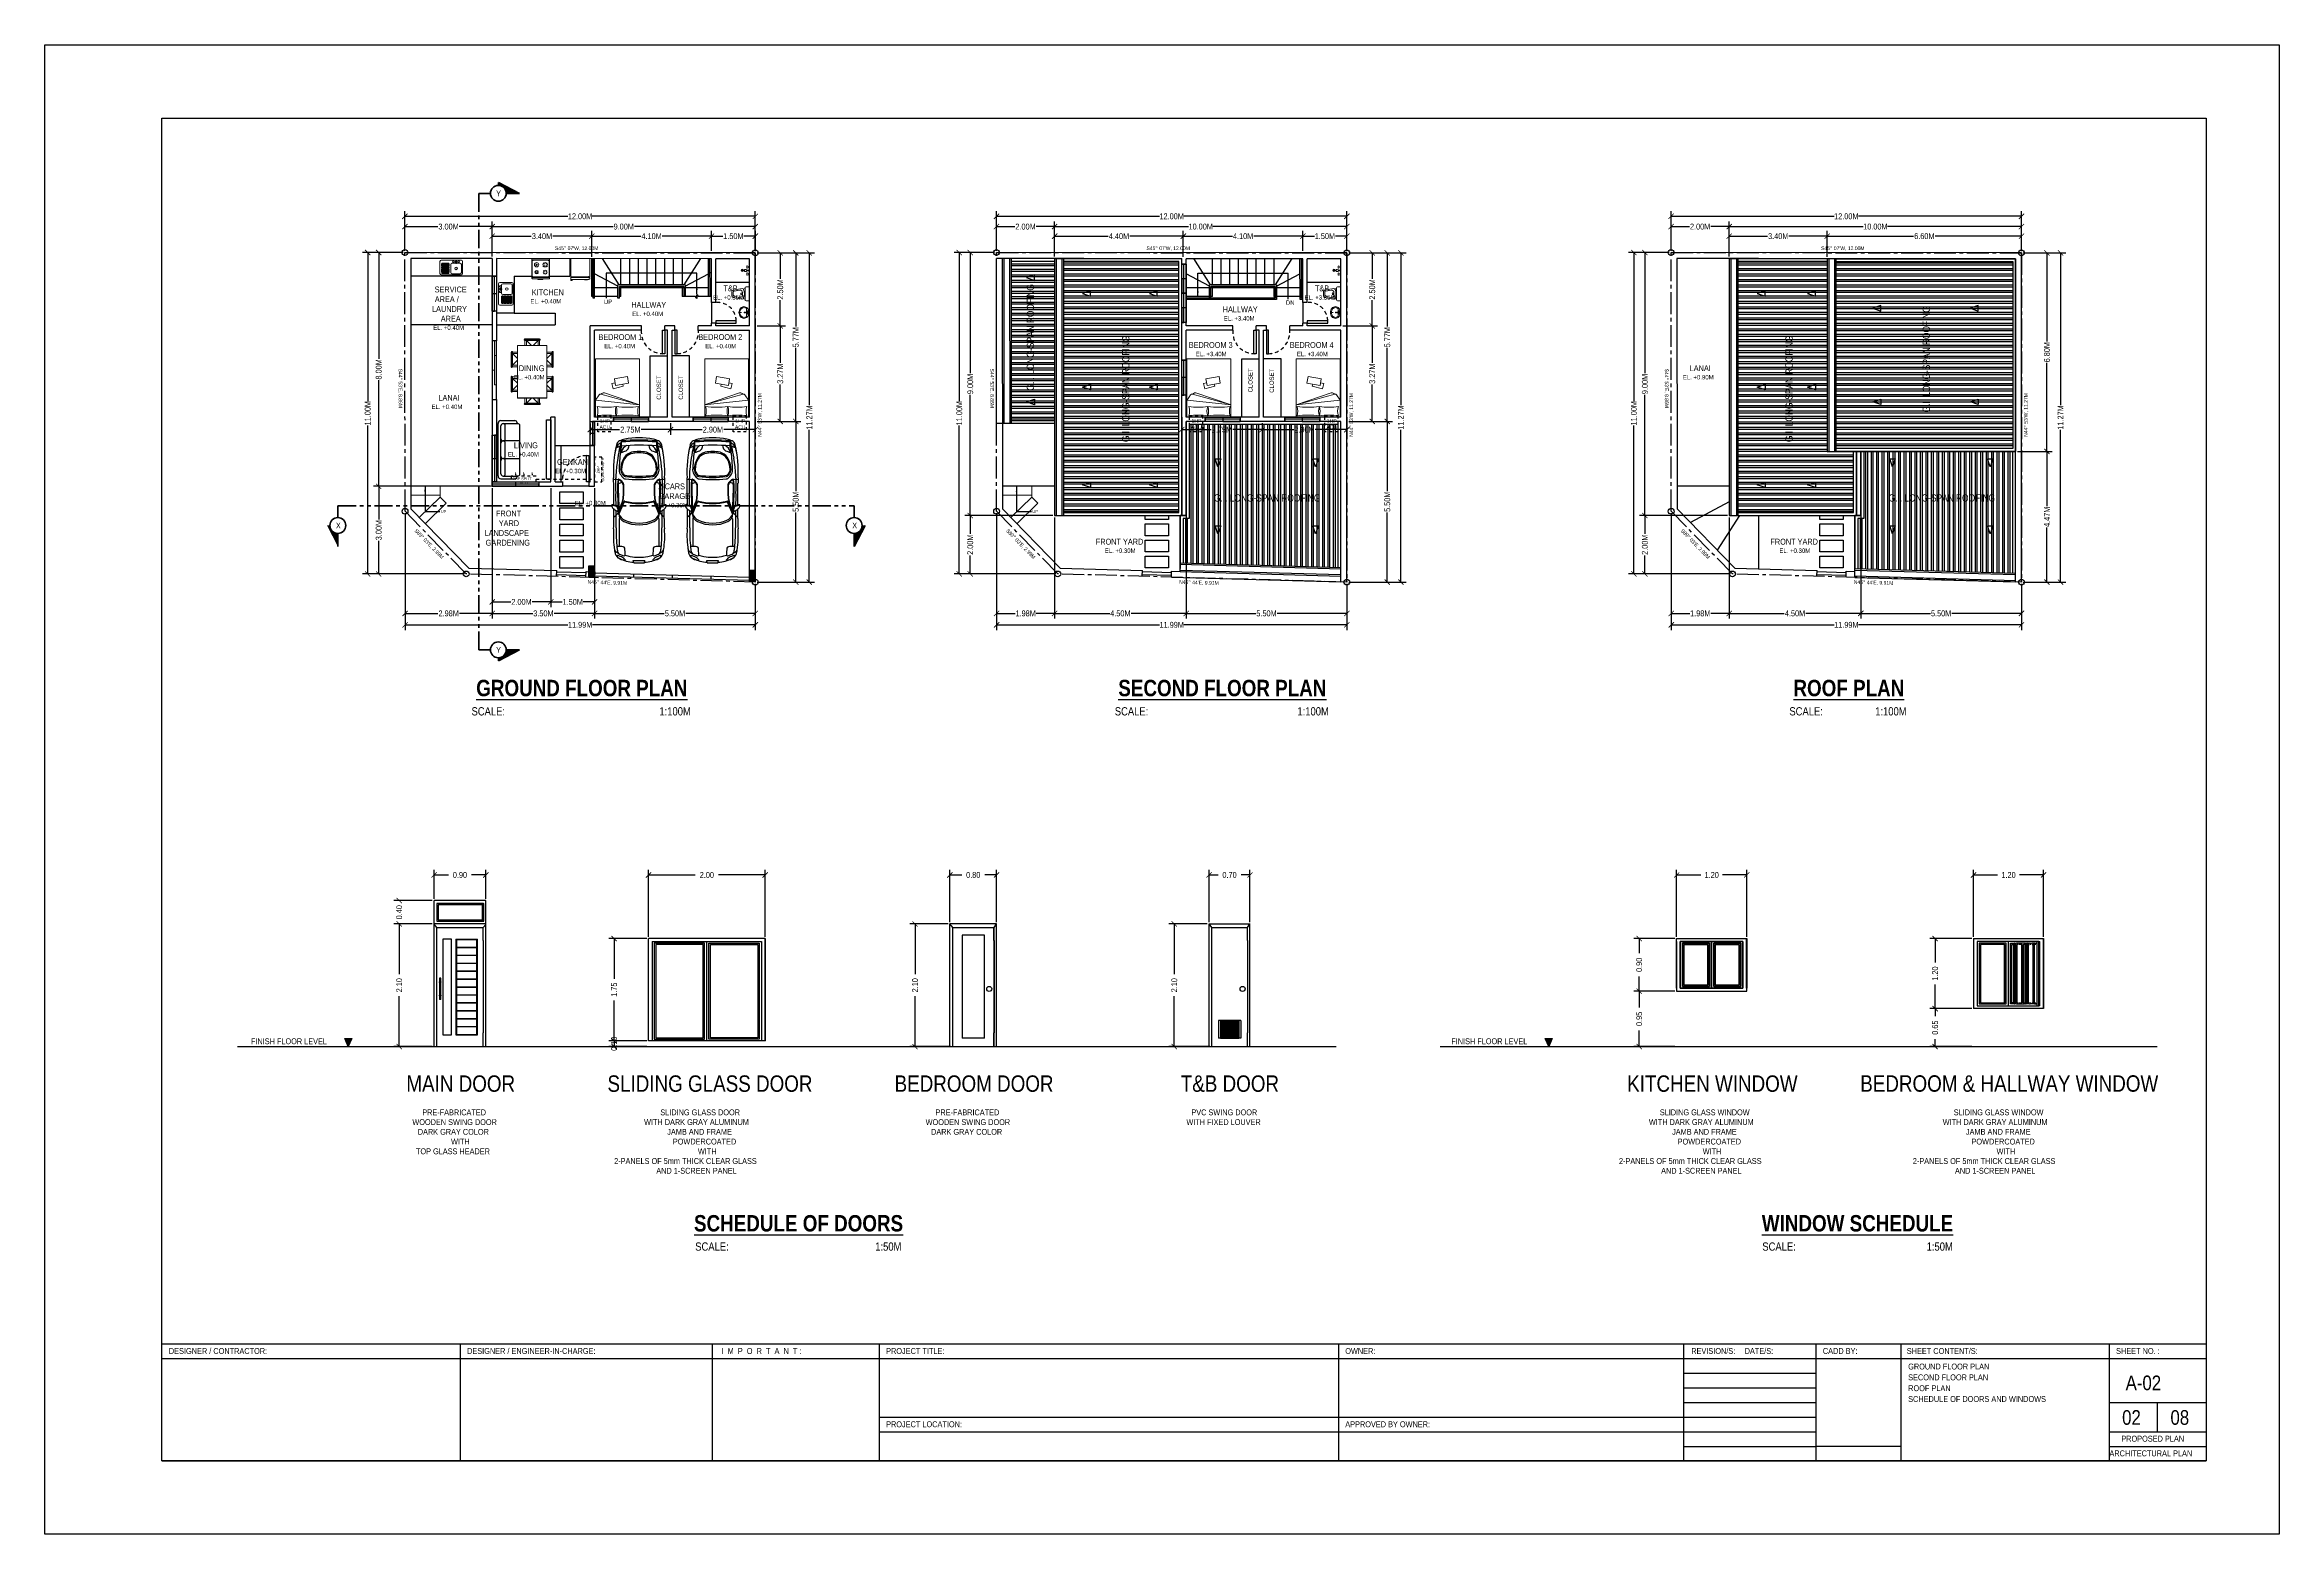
# Model space of a CAD drawing. Header units: inches. Extents: x 7263 to 14962, y 1317 to 2926.
# Drawn here: x 7339.2 to 7415.7, y 1470.1 to 1521.1 of the extents above; entities that cross this region are included whole.
import ezdxf

# ---------------------------------------------------------------- set-up
doc = ezdxf.new("R2010")
doc.units = ezdxf.units.IN
doc.header["$MEASUREMENT"] = 0
for name, pattern in [('CENTER', [2, 1.25, -0.25, 0.25, -0.25]), ('CENTER2', [1.125, 0.75, -0.125, 0.125, -0.125]), ('HIDDEN2', [0.1875, 0.125, -0.0625]), ('PHANTOM2', [1.25, 0.625, -0.125, 0.125, -0.125, 0.125, -0.125])]:
    doc.linetypes.add(name, pattern=pattern)
for name, color, linetype, lineweight in [('.13', 251, 'Continuous', 13), ('.20', 250, 'Continuous', 15), ('0.25', 250, 'Continuous', 25), ('Cocina', 2, 'Continuous', 0), ('GFURNISH', 2, 'Continuous', 20), ('KIT', 3, 'Continuous', 9), ('Muebles', 2, 'Continuous', 0), ('sectionplane', 211, 'PHANTOM2', 35)]:
    doc.layers.add(name, color=color, linetype=linetype, lineweight=lineweight)
for name, color, linetype in [('FURNITURE', 2, 'Continuous'), ('hatch', 14, 'Continuous'), ('Layer1', 1, 'Continuous'), ('Layer2', 2, 'Continuous'), ('Layer3', 3, 'Continuous'), ('Layer4', 4, 'Continuous'), ('Layer6', 6, 'Continuous'), ('Layer8', 8, 'Continuous'), ('P-FIXT', 2, 'Continuous'), ('text', 7, 'Continuous')]:
    doc.layers.add(name, color=color, linetype=linetype)
doc.styles.get("Standard").update_dxf_attribs({"font": ''})
doc.styles.get('Standard').set_extended_font_data('Tw Cen MT Condensed')
doc.dimstyles.get("Standard").update_dxf_attribs({"dimtxt": 0.2, "dimasz": 0.18, "dimexe": 0.18, "dimexo": 0.0625, "dimgap": 0.09, "dimtad": 0, "dimzin": 0, "dimdsep": 46, "dimtxsty": 'Standard', "dimblk": 'ARCHTICK', "dimcen": 0.09, "dimclrd": 8, "dimclre": 8, "dimclrt": 2, "dimadec": 0, "dimazin": 0, "dimtfac": 1, "dimtofl": 0, "dimtmove": 0, "dimatfit": 3, "dimfxl": 1, "dimtolj": 1, "dimtzin": 0, "dimarcsym": 0})

# ---------------------------------------------------------------- blocks, each defined once
blk = doc.blocks.new('lot')
at = {"layer": 'Layer3', "linetype": 'CENTER2'}
blk.add_lwpolyline([(7106.756, 1445.657), (7106.77, 1434.387), (7096.873, 1434.655), (7094.777, 1436.797), (7094.762, 1445.657)], close=True, dxfattribs=at)
at = {"layer": 'Layer4'}
for centre in [(7094.762, 1445.657), (7106.756, 1445.657), (7094.777, 1436.797), (7096.873, 1434.655), (7106.77, 1434.387)]:
    blk.add_circle(centre, 0.1, dxfattribs=at)
at = {"layer": 'Layer3', "insert": (7099.896, 1445.873), "char_height": 0.125, "attachment_point": 1}
blk.add_mtext_dynamic_manual_height_columns("{\\fTechnicLite|b0|i0|c2|p2;S45%%D 07'W, 12.00M}", width=3.85486, gutter_width=1, heights=[0], dxfattribs=at)
at = {"layer": 'Layer3', "char_height": 0.125, "attachment_point": 1}
for s, insert, rotation in [("{\\fTechnicLite|b0|i0|c2|p2;S44%%D 53'E, 8.86M}", (7094.677, 1441.68), 270.10192), ("{\\fTechnicLite|b0|i0|c2|p2;N44%%D 53'W, 11.27M}", (7106.852, 1439.361), 90.06859), ("{\\fTechnicLite|b0|i0|c2|p2;S89%%D 03'E, 2.99M}", (7095.18, 1436.207), 314.23526), ("{\\fTechnicLite|b0|i0|c2|p2;N46%%D 44'E, 9.91M}", (7101.031, 1434.448), 358.45192)]:
    blk.add_mtext_dynamic_manual_height_columns(s, width=3.85486, gutter_width=1, heights=[0], dxfattribs=dict(at, insert=insert, rotation=rotation))
blk = doc.blocks.new('_ArchTick')
at = {"color": 0, "linetype": 'ByBlock', "const_width": 0.15}
blk.add_lwpolyline([(-0.5, -0.5), (0.5, 0.5)], dxfattribs=at)
blk = doc.blocks.new('*D23')
at = {"layer": 'Defpoints', "color": 0, "transparency": 16777216}
for p in [(7363.523, 1508.217), (7364.907, 1508.217), (7363.523, 1502.717)]:
    blk.add_point(p, dxfattribs=at)
at = {"layer": 'Layer3', "color": 8, "lineweight": -2, "transparency": 16777216}
for p, q in [((7363.585, 1508.217), (7365.087, 1508.217)), ((7364.907, 1508.217), (7364.907, 1505.835)), ((7364.907, 1502.717), (7364.907, 1505.098)), ((7363.585, 1502.717), (7365.087, 1502.717))]:
    blk.add_line(p, q, dxfattribs=at)
at = {"layer": 'Layer3', "color": 8, "lineweight": -2, "transparency": 16777216, "xscale": 0.18, "yscale": 0.18, "zscale": 0.18}
for p, rotation in [((7364.907, 1508.217), 90), ((7364.907, 1502.717), 270)]:
    blk.add_blockref('_ArchTick', p, dxfattribs=dict(at, rotation=rotation))
at = {"layer": 'Layer3', "color": 2, "transparency": 16777216, "insert": (7364.907, 1505.467), "char_height": 0.2, "attachment_point": 5, "rotation": 90}
blk.add_mtext('\\A1;5.50M', dxfattribs=at)
blk = doc.blocks.new('*D24')
at = {"layer": 'Defpoints', "color": 0, "transparency": 16777216}
for p in [(7354.518, 1514.888), (7351.528, 1514.001), (7354.518, 1514.001)]:
    blk.add_point(p, dxfattribs=at)
at = {"layer": 'Layer3', "color": 8, "lineweight": -2, "transparency": 16777216}
for p, q in [((7351.528, 1514.063), (7351.528, 1515.068)), ((7351.528, 1514.888), (7352.656, 1514.888)), ((7354.518, 1514.888), (7353.39, 1514.888)), ((7354.518, 1514.063), (7354.518, 1515.068))]:
    blk.add_line(p, q, dxfattribs=at)
at = {"layer": 'Layer3', "color": 8, "lineweight": -2, "transparency": 16777216, "xscale": 0.18, "yscale": 0.18, "zscale": 0.18, "rotation": 180}
blk.add_blockref('_ArchTick', (7351.528, 1514.888), dxfattribs=at)
at = {"layer": 'Layer3', "color": 8, "lineweight": -2, "transparency": 16777216, "xscale": 0.18, "yscale": 0.18, "zscale": 0.18}
blk.add_blockref('_ArchTick', (7354.518, 1514.888), dxfattribs=at)
at = {"layer": 'Layer3', "color": 2, "transparency": 16777216, "insert": (7353.023, 1514.888), "char_height": 0.2, "attachment_point": 5}
blk.add_mtext('\\A1;3.00M', dxfattribs=at)
blk = doc.blocks.new('*D25')
at = {"layer": 'Defpoints', "color": 0, "transparency": 16777216}
for p in [(7350.63, 1505.996), (7354.518, 1505.996), (7353.626, 1502.996)]:
    blk.add_point(p, dxfattribs=at)
at = {"layer": 'Layer3', "color": 8, "lineweight": -2, "transparency": 16777216}
for p, q in [((7354.456, 1505.996), (7350.45, 1505.996)), ((7350.63, 1505.996), (7350.63, 1504.863)), ((7350.63, 1502.996), (7350.63, 1504.129)), ((7353.564, 1502.996), (7350.45, 1502.996))]:
    blk.add_line(p, q, dxfattribs=at)
at = {"layer": 'Layer3', "color": 8, "lineweight": -2, "transparency": 16777216, "xscale": 0.18, "yscale": 0.18, "zscale": 0.18}
for p, rotation in [((7350.63, 1505.996), 90), ((7350.63, 1502.996), 270)]:
    blk.add_blockref('_ArchTick', p, dxfattribs=dict(at, rotation=rotation))
at = {"layer": 'Layer3', "color": 2, "transparency": 16777216, "insert": (7350.63, 1504.496), "char_height": 0.2, "attachment_point": 5, "rotation": 90}
blk.add_mtext('\\A1;3.00M', dxfattribs=at)
blk = doc.blocks.new('*D15')
at = {"layer": 'Defpoints', "color": 0, "transparency": 16777216}
for p in [(7358.023, 1505.996), (7363.523, 1502.717), (7358.023, 1501.645)]:
    blk.add_point(p, dxfattribs=at)
at = {"layer": 'Layer3', "color": 8, "lineweight": -2, "transparency": 16777216}
for p, q in [((7358.023, 1505.934), (7358.023, 1501.465)), ((7363.523, 1502.654), (7363.523, 1501.465)), ((7358.023, 1501.645), (7360.404, 1501.645)), ((7363.523, 1501.645), (7361.141, 1501.645))]:
    blk.add_line(p, q, dxfattribs=at)
at = {"layer": 'Layer3', "color": 8, "lineweight": -2, "transparency": 16777216, "xscale": 0.18, "yscale": 0.18, "zscale": 0.18, "rotation": 180}
blk.add_blockref('_ArchTick', (7358.023, 1501.645), dxfattribs=at)
at = {"layer": 'Layer3', "color": 8, "lineweight": -2, "transparency": 16777216, "xscale": 0.18, "yscale": 0.18, "zscale": 0.18}
blk.add_blockref('_ArchTick', (7363.523, 1501.645), dxfattribs=at)
at = {"layer": 'Layer3', "color": 2, "transparency": 16777216, "insert": (7360.773, 1501.645), "char_height": 0.2, "attachment_point": 5}
blk.add_mtext('\\A1;5.50M', dxfattribs=at)
blk = doc.blocks.new('CAR')
at = {"layer": 'Layer8'}
for p, q in [((5102.817, 879.722), (5102.817, 879.955)), ((5104.028, 879.722), (5104.028, 879.955)), ((5102.561, 877.75), (5102.554, 878.501)), ((5102.705, 878.482), (5102.832, 878.542)), ((5104.14, 878.482), (5104.013, 878.542)), ((5104.284, 877.75), (5104.291, 878.501)), ((5102.492, 877.74), (5102.492, 877.764)), ((5102.565, 877.292), (5102.562, 877.614)), ((5102.711, 877.574), (5102.711, 877.587)), ((5102.719, 877.54), (5102.842, 877.841)), ((5102.721, 877.518), (5102.851, 877.837)), ((5102.727, 877.449), (5102.901, 877.874)), ((5102.736, 877.43), (5102.91, 877.856)), ((5104.109, 877.43), (5103.935, 877.856)), ((5104.118, 877.449), (5103.944, 877.874)), ((5104.124, 877.518), (5103.994, 877.837)), ((5104.126, 877.54), (5104.003, 877.841)), ((5104.134, 877.574), (5104.134, 877.587)), ((5104.28, 877.292), (5104.283, 877.614)), ((5104.353, 877.74), (5104.353, 877.764)), ((5102.746, 877.286), (5102.746, 876.337)), ((5104.099, 877.286), (5104.099, 876.337)), ((5103.222, 875.854), (5103.623, 875.854)), ((5103.241, 875.775), (5103.222, 875.854)), ((5103.241, 875.775), (5103.604, 875.775)), ((5103.604, 875.775), (5103.623, 875.854))]:
    blk.add_line(p, q, dxfattribs=at)
for centre, major_axis, start_param, end_param in [((5106.543, 878.904), (2.828, 2.828), 2.126836, 2.4109), ((5103.771, 879.303), (-0.849, 0.849), 0.400628, 0.642325), ((5103.283, 878.425), (-1.014, 1.014), -0.424056, -0.321692), ((5102.842, 879.768), (-0.141, 0.141), -0.34409, 0.556039), ((5102.844, 879.679), (-0.141, 0.141), -0.339372, 0.400628), ((5109.964, 878.208), (-5.207, 5.207), 0.572547, 0.627823), ((5103.098, 879.225), (0.566, 0.566), 0.995033, 1.226706), ((5103.034, 879.281), (0.453, 0.453), 1.175087, 1.231424), ((5104.486, 879.582), (-1.216, 1.216), 0.56608, 0.721125), ((5102.812, 879.955), (0.00363, 0.00363), 5.497787, 8.4198), ((5103.423, 872.303), (-5.426, 5.426), -0.864339, -0.706457), ((5103.423, 872.303), (5.398, 5.398), 0.706038, 0.864758), ((5103.442, 872.167), (-5.398, 5.398), -0.862193, -0.703472), ((5103.128, 879.512), (0.218, 0.218), 1.253412, 2.157559), ((5103.423, 877.702), (1.667, 1.667), 0.575994, 0.99503), ((5102.294, 879.97), (0.574, 0.574), 5.16771, 5.27812), ((5104.551, 879.97), (-0.574, 0.574), 1.005065, 1.115475), ((5103.717, 879.512), (-0.218, 0.218), 4.125627, 5.029777), ((5103.747, 879.225), (0.566, 0.566), 0.344092, 0.575767), ((5104.033, 879.955), (-0.00363, 0.00363), 4.146571, 7.068583), ((5102.36, 879.582), (-1.216, 1.216), 3.991271, 4.146309), ((5103.811, 879.281), (-0.453, 0.453), -1.231417, -1.175095), ((5103.562, 878.425), (1.014, 1.014), 0.321699, 0.424063), ((5096.882, 878.208), (-5.207, 5.207), 4.084559, 4.139851), ((5104.001, 879.679), (0.141, 0.141), 5.882562, 6.622565), ((5104.003, 879.768), (0.141, 0.141), 5.727141, 6.627277), ((5103.074, 879.303), (0.849, 0.849), 5.640852, 5.882562), ((5100.303, 878.904), (-2.828, 2.828), 3.872292, 4.156345), ((5108.617, 878.422), (-4.243, 4.243), 0.627823, 0.83181), ((5111.91, 878.572), (6.491, 6.491), 2.24641, 2.315188), ((5102.969, 879.679), (-0.141, 0.141), 0.721125, 0.939893), ((5103.709, 879.795), (0.671, 0.671), 2.510689, 2.589405), ((5102.811, 879.581), (0.0185, 0.0185), 2.589353, 4.170115), ((5103.593, 878.954), (-0.566, 0.566), 0.21729, 0.765048), ((5102.825, 879.578), (-0.0141, 0.0141), 0.681698, 2.614207), ((5094.819, 880.412), (5.677, 5.677), 5.39408, 5.409613), ((5102.617, 879.722), (0.141, 0.141), 5.409613, 5.497787), ((5102.617, 880.365), (0.589, 0.589), 4.170133, 4.376832), ((5103.593, 878.954), (-0.544, 0.544), 0.261656, 0.760684), ((5102.835, 879.571), (0.00707, 0.00707), 2.157559, 4.195021), ((5103.256, 879.169), (0.283, 0.283), 1.009256, 1.788086), ((5103.229, 879.164), (0.247, 0.247), 1.045182, 1.832453), ((5102.91, 879.759), (0.113, 0.113), 4.376832, 5.16771), ((5103.423, 878.437), (0.779, 0.779), 0.525746, 1.04519), ((5103.423, 878.437), (-0.814, 0.814), -1.009132, -0.561542), ((5103.589, 879.169), (0.283, 0.283), 6.065892, 6.844728), ((5103.616, 879.164), (-0.247, 0.247), 4.450729, 5.237995), ((5103.935, 879.759), (-0.113, 0.113), 1.115475, 1.906353), ((5104.228, 880.365), (-0.589, 0.589), 1.906353, 2.113053), ((5103.252, 878.954), (-0.544, 0.544), 3.951705, 4.450729), ((5103.252, 878.954), (0.566, 0.566), 5.518138, 6.065892), ((5104.01, 879.571), (0.00707, 0.00707), 3.658961, 5.696423), ((5104.021, 879.578), (0.0141, 0.0141), 3.668979, 5.601495), ((5104.228, 879.722), (-0.141, 0.141), 0.785398, 0.873569), ((5104.034, 879.581), (-0.0185, 0.0185), 2.11307, 3.693832), ((5112.027, 880.412), (5.677, 5.677), 2.444365, 2.459895), ((5103.136, 879.795), (0.671, 0.671), 5.264576, 5.343291), ((5094.935, 878.572), (6.491, 6.491), 5.538785, 5.607568), ((5103.876, 879.679), (-0.141, 0.141), 3.772494, 3.991271), ((5098.228, 878.422), (4.243, 4.243), 5.451379, 5.655355), ((5098.555, 878.467), (2.828, 2.828), 5.506514, 5.552486), ((5102.644, 878.373), (0.181, 0.181), 0.541296, 1.152947), ((5111.943, 878.309), (6.545, 6.545), 2.342281, 2.449322), ((5103.888, 878.421), (0.849, 0.849), 2.193519, 2.342281), ((5111.943, 878.309), (6.534, 6.534), 2.342281, 2.436174), ((5103.888, 878.421), (0.838, 0.838), 2.193519, 2.342281), ((5102.729, 878.611), (-0.0178, 0.0178), 4.663118, 6.905936), ((5111.943, 878.309), (6.527, 6.527), 2.342281, 2.434024), ((5103.888, 878.421), (0.831, 0.831), 2.299864, 2.342281), ((5102.729, 878.611), (-0.00719, 0.00719), -1.312173, 0.622751), ((5102.51, 878.234), (-0.315, 0.315), 4.635525, 4.970994), ((5102.938, 878.941), (0.141, 0.141), 2.315188, 2.795599), ((5102.51, 878.234), (-0.326, 0.326), 4.658912, 4.970994), ((5103.308, 879.114), (0.43, 0.43), 2.795599, 3.110177), ((5102.993, 878.966), (0.141, 0.141), 2.335844, 2.797518), ((5103.308, 879.114), (0.387, 0.387), 2.797518, 3.0519), ((5102.983, 878.969), (0.113, 0.113), 2.331481, 2.778285), ((5102.51, 878.234), (-0.308, 0.308), 4.583915, 4.69717), ((5103.308, 879.114), (-0.364, 0.364), 1.207489, 1.456669), ((5102.704, 878.401), (-0.134, 0.134), 3.955143, 4.635525), ((5102.704, 878.409), (0.141, 0.141), 5.528226, 6.229708), ((5102.705, 878.385), (-0.134, 0.134), 3.950396, 4.583915), ((5102.973, 878.8), (0.106, 0.106), 3.110177, 3.814469), ((5099.264, 878.304), (2.568, 2.568), 5.418654, 5.525939), ((5102.964, 878.828), (-0.0707, 0.0707), 1.481104, 2.240619), ((5099.264, 878.304), (2.575, 2.575), 5.418654, 5.528226), ((5102.951, 878.831), (0.0424, 0.0424), 3.027466, 3.808047), ((5103.423, 882.778), (-2.853, 2.853), 2.23725, 2.475139), ((5103.423, 882.778), (-2.883, 2.883), 2.240619, 2.47177), ((5103.423, 882.778), (-2.937, 2.937), 2.243673, 2.468716), ((5103.872, 878.8), (0.106, 0.106), 4.039512, 4.743805), ((5103.881, 878.828), (-0.0707, 0.0707), 2.47177, 3.231285), ((5103.894, 878.831), (-0.0424, 0.0424), 2.475139, 3.25572), ((5107.581, 878.304), (2.575, 2.575), 2.325756, 2.435329), ((5103.538, 879.114), (-0.364, 0.364), 3.25572, 3.5049), ((5104.141, 878.409), (-0.141, 0.141), 0.05348, 0.75496), ((5107.581, 878.304), (2.568, 2.568), 2.328035, 2.435329), ((5104.141, 878.401), (-0.134, 0.134), 0.076856, 0.757239), ((5104.141, 878.385), (0.134, 0.134), 1.699267, 2.332791), ((5103.538, 879.114), (0.387, 0.387), 4.802081, 5.056463), ((5103.538, 879.114), (0.43, 0.43), 4.743805, 5.058383), ((5104.336, 878.234), (0.308, 0.308), 1.586019, 1.699267), ((5104.336, 878.234), (-0.326, 0.326), -0.258605, 0.05348), ((5104.336, 878.234), (-0.315, 0.315), -0.258605, 0.076857), ((5103.862, 878.969), (0.113, 0.113), 5.075697, 5.522501), ((5103.852, 878.966), (-0.141, 0.141), 3.485667, 3.947341), ((5103.908, 878.941), (-0.141, 0.141), 3.487587, 3.967989), ((5104.116, 878.611), (0.0178, 0.0178), 5.660434, 7.903252), ((5094.902, 878.309), (-6.527, 6.527), 3.849167, 3.940901), ((5104.116, 878.611), (0.00719, 0.00719), 5.660434, 7.595359), ((5094.902, 878.309), (6.534, 6.534), 5.417816, 5.511697), ((5094.902, 878.309), (6.545, 6.545), 5.404656, 5.511697), ((5102.957, 878.421), (-0.838, 0.838), 3.940901, 4.089673), ((5102.957, 878.421), (-0.831, 0.831), 3.940901, 3.98333), ((5104.201, 878.373), (0.181, 0.181), 0.417849, 1.0295), ((5102.957, 878.421), (0.849, 0.849), 5.511697, 5.660469), ((5108.291, 878.467), (-2.828, 2.828), 0.730693, 0.776672), ((5102.415, 877.183), (-0.414, 0.414), -1.200019, -0.917031), ((5102.415, 877.183), (0.404, 0.404), 0.350288, 0.649786), ((5102.632, 877.74), (-0.099, 0.099), 0.785398, 1.600868), ((5102.948, 878.075), (0.425, 0.425), 3.171665, 3.346878), ((5102.396, 877.664), (0.252, 0.252), 4.418074, 5.074056), ((5102.728, 877.74), (-0.141, 0.141), 1.776082, 2.092912), ((5084.28, 877.291), (-12.985, 12.985), 3.950588, 3.973399), ((5084.28, 877.291), (-12.985, 12.985), 3.909572, 3.941599), ((5102.627, 877.664), (0.0424, 0.0424), 5.705185, 6.653963), ((5102.63, 877.646), (-0.0424, 0.0424), 4.102222, 5.062677), ((5102.681, 877.574), (-0.0212, 0.0212), 1.646858, 3.926991), ((5102.067, 877.547), (0.447, 0.447), 5.622857, 5.705185), ((5102.724, 877.629), (0.0212, 0.0212), 2.48126, 3.14353), ((5102.681, 877.587), (0.0212, 0.0212), 5.497787, 6.285123), ((5102.296, 878.064), (-0.417, 0.417), 3.539266, 3.847858), ((5102.296, 878.064), (0.424, 0.424), 5.110062, 5.418654), ((5102.929, 877.862), (-0.0214, 0.0214), -1.030652, 0.397673), ((5102.928, 877.848), (0.0141, 0.0141), 0.541628, 1.96847), ((5103.423, 879.835), (-1.434, 1.434), 2.112424, 2.599965), ((5103.423, 879.835), (1.417, 1.417), 3.681842, 4.17214), ((5103.916, 877.862), (0.0214, 0.0214), 5.885512, 7.31368), ((5103.916, 877.862), (0.0214, 0.0214), 5.885512, 7.313837), ((5103.917, 877.848), (-0.0141, 0.0141), 4.314716, 5.741557), ((5103.917, 877.848), (-0.0141, 0.0141), 4.314716, 5.741557), ((5104.549, 878.064), (-0.424, 0.424), 0.864533, 1.173123), ((5104.549, 878.064), (0.417, 0.417), 2.435329, 2.743919), ((5104.449, 877.664), (-0.252, 0.252), 1.209129, 1.865111), ((5104.164, 877.587), (-0.0212, 0.0212), -0.00193, 0.785398), ((5104.164, 877.574), (-0.0212, 0.0212), 0.785398, 3.065531), ((5104.122, 877.629), (-0.0212, 0.0212), 3.139655, 3.801921), ((5104.778, 877.547), (0.447, 0.447), 2.148804, 2.231129), ((5104.215, 877.646), (-0.0424, 0.0424), -0.350295, 0.610169), ((5104.219, 877.664), (-0.0424, 0.0424), -0.370781, 0.578008), ((5104.117, 877.74), (0.141, 0.141), 4.190274, 4.507103), ((5104.431, 877.183), (-0.404, 0.404), -0.649779, -0.350295), ((5104.431, 877.183), (-0.414, 0.414), -0.653765, -0.370781), ((5122.565, 877.291), (-12.985, 12.985), 0.770793, 0.80282), ((5122.565, 877.291), (12.985, 12.985), 2.309783, 2.332603), ((5103.898, 878.075), (0.425, 0.425), 4.507103, 4.682317), ((5104.213, 877.74), (0.099, 0.099), 4.682317, 5.497787), ((5105.543, 876.696), (-2.121, 2.121), 0.705164, 0.945274), ((5098.565, 877.257), (-2.828, 2.828), 3.846758, 3.935717), ((5108.64, 876.867), (4.243, 4.243), 2.338773, 2.451989), ((5103.027, 877.462), (-0.212, 0.212), 0.829845, 1.932341), ((5103.096, 877.604), (0.283, 0.283), 2.754409, 3.508827), ((5102.846, 877.286), (-0.0707, 0.0707), 0.309679, 0.785398), ((5103.423, 878.338), (0.892, 0.892), 3.503138, 4.350844), ((5103.423, 878.338), (0.851, 0.851), 3.508827, 4.345154), ((5103.749, 877.604), (0.283, 0.283), 4.345154, 5.099573), ((5103.818, 877.462), (-0.212, 0.212), 2.780048, 3.882537), ((5103.999, 877.286), (-0.0707, 0.0707), 3.926991, 4.402715), ((5098.206, 876.867), (-4.243, 4.243), 3.83119, 3.944409), ((5101.303, 876.696), (2.121, 2.121), 5.337915, 5.57802), ((5108.28, 877.257), (-2.828, 2.828), 0.776672, 0.865633), ((5104.644, 876.813), (-1.513, 1.513), 1.038593, 1.061038), ((5104.16, 876.473), (1.131, 1.131), 2.51607, 2.600034), ((5102.739, 876.274), (0.113, 0.113), 2.631834, 3.325201), ((5102.85, 876.148), (0.177, 0.177), 2.600034, 3.507169), ((5103.261, 877.034), (-0.765, 0.765), 1.754405, 1.843312), ((5102.707, 876.297), (-0.0283, 0.0283), -0.789133, 0.886854), ((5103.665, 876.395), (-0.709, 0.709), 0.886856, 1.013181), ((5102.684, 876.014), (0.0106, 0.0106), 0.40935, 2.649689), ((5103.045, 876.124), (-0.277, 0.277), 1.07891, 1.103258), ((5102.787, 876.039), (-0.0849, 0.0849), 1.103258, 1.92639), ((5102.844, 876.204), (-0.113, 0.113), 1.013181, 1.979308), ((5100.958, 871.643), (3.334, 3.334), 0.370219, 0.409367), ((5102.7, 874.555), (1.26, 1.26), 0.683506, 0.781663), ((5103.365, 877.3), (-1.066, 1.066), 1.92639, 2.067342), ((5103.123, 876.909), (-0.649, 0.649), 1.979308, 2.110278), ((5102.779, 875.774), (-0.141, 0.141), 4.641651, 5.082608), ((5102.876, 876.268), (-0.0424, 0.0424), 4.011168, 5.395895), ((5102.909, 876.058), (-0.0283, 0.0283), 2.110278, 3.969682), ((5097.786, 875.839), (3.654, 3.654), 5.540478, 5.581964), ((5103.613, 878.287), (-1.656, 1.656), 2.06736, 2.145027), ((5103.423, 877.399), (-1.014, 1.014), 2.145027, 2.567362), ((5103.232, 878.287), (-1.656, 1.656), 2.567362, 2.645029), ((5109.06, 875.839), (-3.654, 3.654), 0.701217, 0.742709), ((5103.936, 876.058), (-0.0283, 0.0283), 0.742709, 2.602111), ((5103.936, 876.058), (-0.0283, 0.0283), 0.742709, 2.602111), ((5103.97, 876.268), (-0.0424, 0.0424), -0.683513, 0.701217), ((5103.48, 877.3), (1.066, 1.066), 4.215843, 4.356796), ((5104.066, 875.774), (-0.141, 0.141), -0.370211, 0.07074), ((5103.722, 876.909), (-0.649, 0.649), 2.602111, 2.733081), ((5104.145, 874.555), (1.26, 1.26), 0.789129, 0.887284), ((5105.887, 871.643), (3.334, 3.334), 1.161429, 1.200586), ((5104.001, 876.204), (0.113, 0.113), 4.303877, 5.270004), ((5103.995, 876.148), (0.177, 0.177), 4.346812, 5.253947), ((5104.059, 876.039), (-0.0849, 0.0849), 2.785999, 3.609131), ((5103.584, 877.034), (0.765, 0.765), 4.439873, 4.52878), ((5104.138, 876.297), (0.0283, 0.0283), 5.396331, 7.072318), ((5104.161, 876.014), (-0.0106, 0.0106), 3.633496, 5.873836), ((5103.181, 876.395), (0.709, 0.709), 5.270004, 5.396331), ((5103.8, 876.124), (0.277, 0.277), 5.179928, 5.204275), ((5104.107, 876.274), (0.113, 0.113), 4.52878, 5.222147), ((5102.685, 876.473), (-1.131, 1.131), 3.683151, 3.767119), ((5102.201, 876.813), (-1.513, 1.513), 3.651351, 3.673796), ((5103.365, 877.3), (1.069, 1.069), 3.507169, 3.841906), ((5102.667, 875.677), (0.246, 0.246), 6.111916, 6.212447), ((5102.94, 875.869), (0.0106, 0.0106), 3.639849, 6.111916), ((5103.48, 877.3), (1.069, 1.069), 4.012076, 4.346812), ((5103.906, 875.869), (0.0106, 0.0106), 1.742067, 4.214132), ((5104.178, 875.677), (-0.246, 0.246), 0.07074, 0.171271)]:
    blk.add_ellipse(centre, major_axis=major_axis, ratio=1, start_param=start_param, end_param=end_param, dxfattribs=at)
blk = doc.blocks.new('*D26')
at = {"layer": 'Defpoints', "color": 0, "transparency": 16777216}
for p in [(7354.518, 1505.996), (7358.023, 1505.996), (7354.518, 1501.645)]:
    blk.add_point(p, dxfattribs=at)
at = {"layer": 'Layer3', "color": 8, "lineweight": -2, "transparency": 16777216}
for p, q in [((7354.518, 1505.934), (7354.518, 1501.465)), ((7358.023, 1505.934), (7358.023, 1501.465)), ((7354.518, 1501.645), (7355.904, 1501.645)), ((7358.023, 1501.645), (7356.637, 1501.645))]:
    blk.add_line(p, q, dxfattribs=at)
at = {"layer": 'Layer3', "color": 8, "lineweight": -2, "transparency": 16777216, "xscale": 0.18, "yscale": 0.18, "zscale": 0.18, "rotation": 180}
blk.add_blockref('_ArchTick', (7354.518, 1501.645), dxfattribs=at)
at = {"layer": 'Layer3', "color": 8, "lineweight": -2, "transparency": 16777216, "xscale": 0.18, "yscale": 0.18, "zscale": 0.18}
blk.add_blockref('_ArchTick', (7358.023, 1501.645), dxfattribs=at)
at = {"layer": 'Layer3', "color": 2, "transparency": 16777216, "insert": (7356.27, 1501.645), "char_height": 0.2, "attachment_point": 5}
blk.add_mtext('\\A1;3.50M', dxfattribs=at)
blk = doc.blocks.new('*D27')
at = {"layer": 'Defpoints', "color": 0, "transparency": 16777216}
for p in [(7354.518, 1505.996), (7351.533, 1505.141), (7351.533, 1501.645)]:
    blk.add_point(p, dxfattribs=at)
at = {"layer": 'Layer3', "color": 8, "lineweight": -2, "transparency": 16777216}
for p, q in [((7354.518, 1505.934), (7354.518, 1501.465)), ((7351.533, 1505.078), (7351.533, 1501.465)), ((7351.533, 1501.645), (7352.657, 1501.645)), ((7354.518, 1501.645), (7353.394, 1501.645))]:
    blk.add_line(p, q, dxfattribs=at)
at = {"layer": 'Layer3', "color": 8, "lineweight": -2, "transparency": 16777216, "xscale": 0.18, "yscale": 0.18, "zscale": 0.18, "rotation": 180}
blk.add_blockref('_ArchTick', (7351.533, 1501.645), dxfattribs=at)
at = {"layer": 'Layer3', "color": 8, "lineweight": -2, "transparency": 16777216, "xscale": 0.18, "yscale": 0.18, "zscale": 0.18}
blk.add_blockref('_ArchTick', (7354.518, 1501.645), dxfattribs=at)
at = {"layer": 'Layer3', "color": 2, "transparency": 16777216, "insert": (7353.026, 1501.645), "char_height": 0.2, "attachment_point": 5}
blk.add_mtext('\\A1;2.98M', dxfattribs=at)
blk = doc.blocks.new('*D28')
at = {"layer": 'Defpoints', "color": 0, "transparency": 16777216}
for p in [(7354.518, 1514.888), (7354.518, 1514.001), (7363.523, 1513.987)]:
    blk.add_point(p, dxfattribs=at)
at = {"layer": 'Layer3', "color": 8, "lineweight": -2, "transparency": 16777216}
for p, q in [((7354.518, 1514.063), (7354.518, 1515.068)), ((7354.518, 1514.888), (7358.654, 1514.888)), ((7363.523, 1514.888), (7359.387, 1514.888)), ((7363.523, 1514.049), (7363.523, 1515.068))]:
    blk.add_line(p, q, dxfattribs=at)
at = {"layer": 'Layer3', "color": 8, "lineweight": -2, "transparency": 16777216, "xscale": 0.18, "yscale": 0.18, "zscale": 0.18, "rotation": 180}
blk.add_blockref('_ArchTick', (7354.518, 1514.888), dxfattribs=at)
at = {"layer": 'Layer3', "color": 8, "lineweight": -2, "transparency": 16777216, "xscale": 0.18, "yscale": 0.18, "zscale": 0.18}
blk.add_blockref('_ArchTick', (7363.523, 1514.888), dxfattribs=at)
at = {"layer": 'Layer3', "color": 2, "transparency": 16777216, "insert": (7359.02, 1514.888), "char_height": 0.2, "attachment_point": 5}
blk.add_mtext('\\A1;9.00M', dxfattribs=at)
blk = doc.blocks.new('*D16')
at = {"layer": 'Defpoints', "color": 0, "transparency": 16777216}
for p in [(7363.523, 1515.24), (7351.528, 1514.001), (7363.523, 1513.987)]:
    blk.add_point(p, dxfattribs=at)
at = {"layer": 'Layer3', "color": 8, "lineweight": -2, "transparency": 16777216}
for p, q in [((7351.528, 1514.063), (7351.528, 1515.42)), ((7351.528, 1515.24), (7357.107, 1515.24)), ((7363.523, 1515.24), (7357.943, 1515.24)), ((7363.523, 1514.049), (7363.523, 1515.42))]:
    blk.add_line(p, q, dxfattribs=at)
at = {"layer": 'Layer3', "color": 8, "lineweight": -2, "transparency": 16777216, "xscale": 0.18, "yscale": 0.18, "zscale": 0.18, "rotation": 180}
blk.add_blockref('_ArchTick', (7351.528, 1515.24), dxfattribs=at)
at = {"layer": 'Layer3', "color": 8, "lineweight": -2, "transparency": 16777216, "xscale": 0.18, "yscale": 0.18, "zscale": 0.18}
blk.add_blockref('_ArchTick', (7363.523, 1515.24), dxfattribs=at)
at = {"layer": 'Layer3', "color": 2, "transparency": 16777216, "insert": (7357.525, 1515.24), "char_height": 0.2, "attachment_point": 5}
blk.add_mtext('\\A1;12.00M', dxfattribs=at)
blk = doc.blocks.new('*D17')
at = {"layer": 'Defpoints', "color": 0, "transparency": 16777216}
for p in [(7356.523, 1505.996), (7358.023, 1505.996), (7356.523, 1502.038)]:
    blk.add_point(p, dxfattribs=at)
at = {"layer": 'Layer3', "color": 8, "lineweight": -2, "transparency": 16777216}
for p, q in [((7356.523, 1505.934), (7356.523, 1501.858)), ((7358.023, 1505.934), (7358.023, 1501.858)), ((7356.523, 1502.038), (7356.913, 1502.038)), ((7358.023, 1502.038), (7357.632, 1502.038))]:
    blk.add_line(p, q, dxfattribs=at)
at = {"layer": 'Layer3', "color": 8, "lineweight": -2, "transparency": 16777216, "xscale": 0.18, "yscale": 0.18, "zscale": 0.18, "rotation": 180}
blk.add_blockref('_ArchTick', (7356.523, 1502.038), dxfattribs=at)
at = {"layer": 'Layer3', "color": 8, "lineweight": -2, "transparency": 16777216, "xscale": 0.18, "yscale": 0.18, "zscale": 0.18}
blk.add_blockref('_ArchTick', (7358.023, 1502.038), dxfattribs=at)
at = {"layer": 'Layer3', "color": 2, "transparency": 16777216, "insert": (7357.273, 1502.038), "char_height": 0.2, "attachment_point": 5}
blk.add_mtext('\\A1;1.50M', dxfattribs=at)
blk = doc.blocks.new('*D18')
at = {"layer": 'Defpoints', "color": 0, "transparency": 16777216}
for p in [(7354.518, 1505.996), (7356.523, 1505.996), (7354.518, 1502.038)]:
    blk.add_point(p, dxfattribs=at)
at = {"layer": 'Layer3', "color": 8, "lineweight": -2, "transparency": 16777216}
for p, q in [((7354.518, 1505.934), (7354.518, 1501.858)), ((7356.523, 1505.934), (7356.523, 1501.858)), ((7354.518, 1502.038), (7355.152, 1502.038)), ((7356.523, 1502.038), (7355.889, 1502.038))]:
    blk.add_line(p, q, dxfattribs=at)
at = {"layer": 'Layer3', "color": 8, "lineweight": -2, "transparency": 16777216, "xscale": 0.18, "yscale": 0.18, "zscale": 0.18, "rotation": 180}
blk.add_blockref('_ArchTick', (7354.518, 1502.038), dxfattribs=at)
at = {"layer": 'Layer3', "color": 8, "lineweight": -2, "transparency": 16777216, "xscale": 0.18, "yscale": 0.18, "zscale": 0.18}
blk.add_blockref('_ArchTick', (7356.523, 1502.038), dxfattribs=at)
at = {"layer": 'Layer3', "color": 2, "transparency": 16777216, "insert": (7355.52, 1502.038), "char_height": 0.2, "attachment_point": 5}
blk.add_mtext('\\A1;2.00M', dxfattribs=at)
blk = doc.blocks.new('Sofa-3s-rnd')
at = {"layer": 'FURNITURE'}
for p, q in [((-21.578, -24.638), (-21.578, -25.113)), ((-21.503, -25.188), (-21.478, -25.188)), ((-21.478, -24.713), (-21.478, -25.213)), ((-21.473, -24.538), (-19.681, -24.538)), ((-21.413, -24.788), (-20.955, -24.788)), ((-21.403, -24.638), (-19.759, -24.638)), ((-20.877, -24.713), (-20.877, -25.288)), ((-20.812, -24.788), (-20.355, -24.788)), ((-20.277, -25.288), (-20.277, -24.713)), ((-20.212, -24.788), (-19.759, -24.788)), ((-19.681, -24.702), (-19.681, -25.213)), ((-19.656, -25.188), (-19.681, -25.188)), ((-19.581, -24.638), (-19.581, -25.113)), ((-21.403, -25.288), (-19.756, -25.288))]:
    blk.add_line(p, q, dxfattribs=at)
for centre, radius, start, end in [((-21.503, -25.113), 0.075, 180, 270), ((-21.473, -24.638), 0.1, 90, 180), ((-21.403, -24.713), 0.075, 90, 270.39727), ((-21.403, -25.213), 0.075, 180, 270), ((-20.955, -24.713), 0.075, 269.60273, 90), ((-20.802, -24.713), 0.075, 90, 270.39727), ((-20.354, -24.713), 0.075, 269.60273, 90), ((-20.202, -24.713), 0.075, 90, 270.39727), ((-19.759, -24.713), 0.075, 269.60273, 90), ((-19.756, -25.213), 0.075, 270, 0), ((-19.681, -24.638), 0.1, 0, 90), ((-19.656, -25.113), 0.075, 270, 360)]:
    blk.add_arc(centre, radius, start, end, dxfattribs=at)
blk = doc.blocks.new('*D19')
at = {"layer": 'Defpoints', "color": 0, "transparency": 16777216}
for p in [(7350.63, 1514.001), (7351.528, 1514.001), (7354.518, 1505.996)]:
    blk.add_point(p, dxfattribs=at)
at = {"layer": 'Layer3', "color": 8, "lineweight": -2, "transparency": 16777216}
for p, q in [((7351.466, 1514.001), (7350.45, 1514.001)), ((7350.63, 1514.001), (7350.63, 1510.365)), ((7350.63, 1505.996), (7350.63, 1509.632)), ((7354.456, 1505.996), (7350.45, 1505.996))]:
    blk.add_line(p, q, dxfattribs=at)
at = {"layer": 'Layer3', "color": 8, "lineweight": -2, "transparency": 16777216, "xscale": 0.18, "yscale": 0.18, "zscale": 0.18}
for p, rotation in [((7350.63, 1514.001), 90), ((7350.63, 1505.996), 270)]:
    blk.add_blockref('_ArchTick', p, dxfattribs=dict(at, rotation=rotation))
at = {"layer": 'Layer3', "color": 2, "transparency": 16777216, "insert": (7350.63, 1509.999), "char_height": 0.2, "attachment_point": 5, "rotation": 90}
blk.add_mtext('\\A1;8.00M', dxfattribs=at)
blk = doc.blocks.new('*D20')
at = {"layer": 'Defpoints', "color": 0, "transparency": 16777216}
for p in [(7351.528, 1514.001), (7350.254, 1502.996), (7351.528, 1502.996)]:
    blk.add_point(p, dxfattribs=at)
at = {"layer": 'Layer3', "color": 8, "lineweight": -2, "transparency": 16777216}
for p, q in [((7351.466, 1514.001), (7350.074, 1514.001)), ((7350.254, 1514.001), (7350.254, 1508.916)), ((7350.254, 1502.996), (7350.254, 1508.081)), ((7351.466, 1502.996), (7350.074, 1502.996))]:
    blk.add_line(p, q, dxfattribs=at)
at = {"layer": 'Layer3', "color": 8, "lineweight": -2, "transparency": 16777216, "xscale": 0.18, "yscale": 0.18, "zscale": 0.18}
for p, rotation in [((7350.254, 1514.001), 90), ((7350.254, 1502.996), 270)]:
    blk.add_blockref('_ArchTick', p, dxfattribs=dict(at, rotation=rotation))
at = {"layer": 'Layer3', "color": 2, "transparency": 16777216, "insert": (7350.254, 1508.499), "char_height": 0.2, "attachment_point": 5, "rotation": 90}
blk.add_mtext('\\A1;11.00M', dxfattribs=at)
blk = doc.blocks.new('*D29')
at = {"layer": 'Defpoints', "color": 0, "transparency": 16777216}
for p in [(7351.533, 1502.717), (7363.523, 1502.717), (7351.533, 1501.253)]:
    blk.add_point(p, dxfattribs=at)
at = {"layer": 'Layer3', "color": 8, "lineweight": -2, "transparency": 16777216}
for p, q in [((7351.533, 1502.654), (7351.533, 1501.073)), ((7363.523, 1502.654), (7363.523, 1501.073)), ((7351.533, 1501.253), (7357.11, 1501.253)), ((7363.523, 1501.253), (7357.946, 1501.253))]:
    blk.add_line(p, q, dxfattribs=at)
at = {"layer": 'Layer3', "color": 8, "lineweight": -2, "transparency": 16777216, "xscale": 0.18, "yscale": 0.18, "zscale": 0.18, "rotation": 180}
blk.add_blockref('_ArchTick', (7351.533, 1501.253), dxfattribs=at)
at = {"layer": 'Layer3', "color": 8, "lineweight": -2, "transparency": 16777216, "xscale": 0.18, "yscale": 0.18, "zscale": 0.18}
blk.add_blockref('_ArchTick', (7363.523, 1501.253), dxfattribs=at)
at = {"layer": 'Layer3', "color": 2, "transparency": 16777216, "insert": (7357.528, 1501.253), "char_height": 0.2, "attachment_point": 5}
blk.add_mtext('\\A1;11.99M', dxfattribs=at)
blk = doc.blocks.new('la4')
at = {"layer": 'Cocina', "linetype": 'Continuous'}
for p, q in [((0.023, 0), (0.71, 0)), ((0.205, -0.124), (0.205, 0.008)), ((-0.021, -0.459), (-0.021, -0.044)), ((0.022, -0.147), (0.022, -0.425)), ((0.71, -0.503), (0.023, -0.503)), ((0.344, -0.103), (0.066, -0.103)), ((0.066, -0.469), (0.344, -0.469)), ((0.205, -0.058), (0.139, -0.058)), ((0.205, -0.058), (0.271, -0.058)), ((0.388, -0.425), (0.388, -0.147)), ((0.754, -0.044), (0.754, -0.459))]:
    blk.add_line(p, q, dxfattribs=at)
at = {"layer": 'Cocina'}
for p, q in [((0.43, -0.125), (0.711, -0.125)), ((0.43, -0.163), (0.711, -0.163)), ((0.43, -0.202), (0.711, -0.202)), ((0.43, -0.241), (0.711, -0.241)), ((0.43, -0.279), (0.711, -0.279)), ((0.43, -0.318), (0.711, -0.318)), ((0.43, -0.357), (0.711, -0.357)), ((0.43, -0.395), (0.711, -0.395)), ((0.43, -0.434), (0.711, -0.434)), ((0.453, -0.105), (0.688, -0.105)), ((0.453, -0.144), (0.688, -0.144)), ((0.453, -0.183), (0.688, -0.183)), ((0.453, -0.221), (0.688, -0.221)), ((0.453, -0.26), (0.688, -0.26)), ((0.453, -0.299), (0.688, -0.299)), ((0.453, -0.337), (0.688, -0.337)), ((0.453, -0.376), (0.688, -0.376)), ((0.453, -0.415), (0.688, -0.415)), ((0.453, -0.454), (0.688, -0.454))]:
    blk.add_line(p, q, dxfattribs=at)
at = {"layer": 'Cocina', "linetype": 'Continuous'}
for centre, radius in [((0.114, -0.058), 0.0274), ((0.203, -0.285), 0.0439), ((0.205, -0.058), 0.0274), ((0.298, -0.058), 0.0274)]:
    blk.add_circle(centre, radius, dxfattribs=at)
for centre, start, end in [((0.023, -0.044), 90, 180), ((0.71, -0.044), 0, 90), ((0.023, -0.459), 180, 270), ((0.066, -0.147), 90, 180), ((0.066, -0.425), 180, 270), ((0.344, -0.147), 0, 90), ((0.344, -0.425), 270, 0), ((0.71, -0.459), 270, 0)]:
    blk.add_arc(centre, 0.0439, start, end, dxfattribs=at)
blk = doc.blocks.new('A$C421B4F1C')
for p, q in [((1, 0.81), (0.301, 0.81)), ((0.301, 0.81), (0.301, 0.132)), ((0.94, 0.132), (0.301, 0.132)), ((0.301, 0.113), (0.301, 0.033)), ((0.94, 0.113), (0.301, 0.113)), ((0.301, 0.006), (0.301, 0.033)), ((0.301, 0.033), (0.969, 0.033)), ((0.307, 0.113), (0.307, 0.132)), ((0.345, 0), (0.307, 0)), ((0.328, 0.019), (0.328, 0.033)), ((0.351, 0.019), (0.328, 0.019)), ((0.351, 0.019), (0.351, 0.006)), ((0.807, 0.027), (0.807, 0.033)), ((0.807, 0.027), (0.913, 0.027)), ((0.913, 0.027), (0.913, 0.033)), ((1, 0.132), (0.975, 0.132)), ((1, 0.113), (0.975, 0.113)), ((1, 0.132), (1, 0.81)), ((1, 0.063), (1, 0.113))]:
    blk.add_line(p, q)
for radius in [0.02, 0.01]:
    blk.add_circle((0.957, 0.122), radius)
for centre, radius, start, end in [((0.307, 0.006), 0.00612, 180, 270), ((0.345, 0.006), 0.00612, 270, 0), ((0.969, 0.063), 0.0306, 270, 0)]:
    blk.add_arc(centre, radius, start, end)
blk = doc.blocks.new('A$C1AA40283')
at = {"layer": 'GFURNISH', "linetype": 'Continuous', "ltscale": 0.25}
for p, q in [((0.049, 0.3), (0.049, -0.3)), ((0.637, 0.3), (0.637, -0.3)), ((0.637, 0.287), (0.65, 0.287)), ((0.65, 0.3), (0.65, -0.3)), ((0.637, -0.287), (0.65, -0.287))]:
    blk.add_line(p, q, dxfattribs=at)
blk.add_lwpolyline([(0.637, -0.3), (0, -0.3), (0, 0.3), (0.637, 0.3)], dxfattribs=at)
at = {"layer": 'GFURNISH', "color": 1, "linetype": 'Continuous', "elevation": 2.365}
blk.add_lwpolyline([(0.09, -0.292), (0.599, -0.292, 0.414214), (0.629, -0.262), (0.629, 0.26, 0.414214), (0.599, 0.29), (0.09, 0.29, 0.414214), (0.06, 0.26), (0.06, -0.262, 0.414214)], format="xyb", close=True, dxfattribs=at)
at = {"layer": 'GFURNISH', "color": 3, "linetype": 'Continuous', "elevation": 2.365}
for points in [[(0.145, 0.216), (0.187, 0.174), (0.189, 0.176), (0.147, 0.218)], [(0.147, 0.084), (0.189, 0.126), (0.187, 0.128), (0.145, 0.086)], [(0.277, 0.218), (0.235, 0.176), (0.237, 0.174), (0.28, 0.216)], [(0.28, 0.086), (0.237, 0.128), (0.235, 0.126), (0.277, 0.084)], [(0.409, 0.206), (0.445, 0.17), (0.447, 0.172), (0.411, 0.208)], [(0.411, 0.094), (0.447, 0.129), (0.445, 0.131), (0.409, 0.096)], [(0.522, 0.208), (0.486, 0.172), (0.488, 0.17), (0.524, 0.206)], [(0.524, 0.096), (0.488, 0.131), (0.486, 0.129), (0.522, 0.094)], [(0.416, -0.095), (0.448, -0.127), (0.449, -0.125), (0.418, -0.093)], [(0.418, -0.193), (0.449, -0.162), (0.448, -0.16), (0.416, -0.192)], [(0.515, -0.093), (0.483, -0.125), (0.485, -0.127), (0.516, -0.095)], [(0.516, -0.192), (0.485, -0.16), (0.483, -0.162), (0.515, -0.193)]]:
    blk.add_lwpolyline(points, close=True, dxfattribs=at)
at = {"layer": 'GFURNISH', "linetype": 'Continuous', "ltscale": 0.25}
blk.add_lwpolyline([(0.65, 0.3), (0.67, 0.3, -0.414214), (0.7, 0.27), (0.7, -0.27, -0.414214), (0.67, -0.3), (0.65, -0.3)], format="xyb", dxfattribs=at)
blk.add_lwpolyline([(0.7, -0.096), (0.717, -0.096), (0.717, 0.07), (0.7, 0.07)], close=True, dxfattribs=at)
at = {"layer": 'GFURNISH', "color": 3, "linetype": 'Continuous'}
for radius in [0.075, 0.025]:
    blk.add_circle((0.212, -0.143, 2.365), radius, dxfattribs=at)
for centre, radius, start, end in [((0.212, 0.151, 2.365), 0.075, 136.26563, 223.73437), ((0.212, 0.151, 2.365), 0.075, 46.26563, 133.73437), ((0.212, 0.151, 2.365), 0.075, 226.26563, 313.73437), ((0.212, 0.151, 2.365), 0.075, 316.26563, 43.73437), ((0.466, 0.151, 2.365), 0.0638, 136.26563, 223.73437), ((0.466, 0.151, 2.365), 0.0638, 46.26563, 133.73437), ((0.466, 0.151, 2.365), 0.0638, 226.26563, 313.73437), ((0.466, 0.151, 2.365), 0.0638, 316.26563, 43.73437), ((0.466, -0.143, 2.365), 0.0558, 136.26563, 223.73437), ((0.466, -0.143, 2.365), 0.0558, 46.26563, 133.73437), ((0.466, -0.143, 2.365), 0.0558, 226.26563, 313.73437), ((0.466, -0.143, 2.365), 0.0558, 316.26563, 43.73437)]:
    blk.add_arc(centre, radius, start, end, dxfattribs=at)
blk = doc.blocks.new('A$C15EF6F21')
at = {"layer": 'hatch', "rotation": 90}
blk.add_blockref('A$C1AA40283', (0.3, 0), dxfattribs=at)
blk = doc.blocks.new('A$C19AB236E')
at = {"layer": 'KIT', "rotation": 180}
blk.add_blockref('A$C15EF6F21', (0.3, 0), dxfattribs=at)
blk = doc.blocks.new('*D21')
at = {"layer": 'Defpoints', "color": 0, "transparency": 16777216}
for p in [(7363.526, 1513.987), (7364.907, 1513.987), (7363.523, 1508.217)]:
    blk.add_point(p, dxfattribs=at)
at = {"layer": 'Layer3', "color": 8, "lineweight": -2, "transparency": 16777216}
for p, q in [((7363.588, 1513.987), (7365.087, 1513.987)), ((7364.907, 1513.987), (7364.907, 1511.47)), ((7364.907, 1508.217), (7364.907, 1510.733)), ((7363.585, 1508.217), (7365.087, 1508.217))]:
    blk.add_line(p, q, dxfattribs=at)
at = {"layer": 'Layer3', "color": 8, "lineweight": -2, "transparency": 16777216, "xscale": 0.18, "yscale": 0.18, "zscale": 0.18}
for p, rotation in [((7364.907, 1513.987), 90), ((7364.907, 1508.217), 270)]:
    blk.add_blockref('_ArchTick', p, dxfattribs=dict(at, rotation=rotation))
at = {"layer": 'Layer3', "color": 2, "transparency": 16777216, "insert": (7364.907, 1511.102), "char_height": 0.2, "attachment_point": 5, "rotation": 90}
blk.add_mtext('\\A1;5.77M', dxfattribs=at)
blk = doc.blocks.new('GHGFHGHGF')
at = {"layer": 'Muebles', "linetype": 'Continuous'}
for p, q in [((7128.42, 1442.029), (7129.9, 1442.029)), ((7128.408, 1440.049), (7128.408, 1442.018)), ((7128.774, 1441.199), (7128.813, 1441.422)), ((7128.813, 1441.422), (7129.268, 1441.342)), ((7129.262, 1441.344), (7129.223, 1441.12)), ((7129.912, 1442.018), (7129.912, 1440.049)), ((7128.405, 1440.454), (7129.604, 1440.868)), ((7129.723, 1440.822), (7128.405, 1440.454)), ((7128.405, 1440.454), (7129.91, 1440.62)), ((7129.223, 1441.12), (7128.774, 1441.199)), ((7128.957, 1441.092), (7128.976, 1441.163)), ((7129.301, 1441), (7128.957, 1441.092)), ((7129.239, 1441.213), (7129.351, 1441.183)), ((7129.302, 1441), (7129.351, 1441.183)), ((7129.689, 1440.845), (7129.712, 1440.819)), ((7129.91, 1440.62), (7129.787, 1440.798)), ((7129.9, 1440.037), (7128.42, 1440.037))]:
    blk.add_line(p, q, dxfattribs=at)
for centre, radius, start, end in [((7128.42, 1442.018), 0.0118, 90, 180), ((7129.9, 1442.018), 0.0118, 360, 90), ((7129.63, 1440.793), 0.0789, 41.18587, 108.80943), ((7129.738, 1440.765), 0.0592, 34.56254, 105.41375), ((7128.42, 1440.049), 0.0118, 180, 270), ((7128.817, 1443.197), 2.823, 262.19868, 277.80132), ((7127.959, 1440.241), 0.502, 341.4474, 18.5526), ((7128.817, 1437.284), 2.823, 82.19868, 97.80132), ((7129.676, 1440.241), 0.502, 161.4474, 198.5526), ((7129.526, 1442.411), 2.037, 260.81301, 279.18698), ((7128.725, 1440.241), 0.502, 341.44741, 18.55259), ((7129.526, 1438.07), 2.037, 80.81302, 99.18699), ((7130.327, 1440.241), 0.502, 161.4474, 198.5526), ((7129.9, 1440.049), 0.0118, 270, 0)]:
    blk.add_arc(centre, radius, start, end, dxfattribs=at)
blk = doc.blocks.new('*D22')
at = {"layer": 'Defpoints', "color": 0, "transparency": 16777216}
for p in [(7363.526, 1511.487), (7363.523, 1508.217), (7364.378, 1508.217)]:
    blk.add_point(p, dxfattribs=at)
at = {"layer": 'Layer3', "color": 8, "lineweight": -2, "transparency": 16777216}
for p, q in [((7363.588, 1511.487), (7364.558, 1511.487)), ((7364.378, 1511.487), (7364.378, 1510.218)), ((7364.378, 1508.217), (7364.378, 1509.485)), ((7363.585, 1508.217), (7364.558, 1508.217))]:
    blk.add_line(p, q, dxfattribs=at)
at = {"layer": 'Layer3', "color": 8, "lineweight": -2, "transparency": 16777216, "xscale": 0.18, "yscale": 0.18, "zscale": 0.18}
for p, rotation in [((7364.378, 1511.487), 90), ((7364.378, 1508.217), 270)]:
    blk.add_blockref('_ArchTick', p, dxfattribs=dict(at, rotation=rotation))
at = {"layer": 'Layer3', "color": 2, "transparency": 16777216, "insert": (7364.378, 1509.852), "char_height": 0.2, "attachment_point": 5, "rotation": 90}
blk.add_mtext('\\A1;3.27M', dxfattribs=at)
blk = doc.blocks.new('*D30')
at = {"layer": 'Defpoints', "color": 0, "transparency": 16777216}
for p in [(7362.023, 1514.56), (7362.023, 1513.99), (7363.526, 1513.987)]:
    blk.add_point(p, dxfattribs=at)
at = {"layer": 'Layer3', "color": 8, "lineweight": -2, "transparency": 16777216}
for p, q in [((7362.023, 1514.053), (7362.023, 1514.74)), ((7363.526, 1514.049), (7363.526, 1514.74)), ((7362.023, 1514.56), (7362.415, 1514.56)), ((7363.526, 1514.56), (7363.133, 1514.56))]:
    blk.add_line(p, q, dxfattribs=at)
at = {"layer": 'Layer3', "color": 8, "lineweight": -2, "transparency": 16777216, "xscale": 0.18, "yscale": 0.18, "zscale": 0.18, "rotation": 180}
blk.add_blockref('_ArchTick', (7362.023, 1514.56), dxfattribs=at)
at = {"layer": 'Layer3', "color": 8, "lineweight": -2, "transparency": 16777216, "xscale": 0.18, "yscale": 0.18, "zscale": 0.18}
blk.add_blockref('_ArchTick', (7363.526, 1514.56), dxfattribs=at)
at = {"layer": 'Layer3', "color": 2, "transparency": 16777216, "insert": (7362.774, 1514.56), "char_height": 0.2, "attachment_point": 5}
blk.add_mtext('\\A1;1.50M', dxfattribs=at)
blk = doc.blocks.new('*D31')
at = {"layer": 'Defpoints', "color": 0, "transparency": 16777216}
for p in [(7357.924, 1514.56), (7362.023, 1513.99), (7357.924, 1513.793)]:
    blk.add_point(p, dxfattribs=at)
at = {"layer": 'Layer3', "color": 8, "lineweight": -2, "transparency": 16777216}
for p, q in [((7357.924, 1513.856), (7357.924, 1514.74)), ((7362.023, 1514.053), (7362.023, 1514.74)), ((7357.924, 1514.56), (7359.607, 1514.56)), ((7362.023, 1514.56), (7360.34, 1514.56))]:
    blk.add_line(p, q, dxfattribs=at)
at = {"layer": 'Layer3', "color": 8, "lineweight": -2, "transparency": 16777216, "xscale": 0.18, "yscale": 0.18, "zscale": 0.18, "rotation": 180}
blk.add_blockref('_ArchTick', (7357.924, 1514.56), dxfattribs=at)
at = {"layer": 'Layer3', "color": 8, "lineweight": -2, "transparency": 16777216, "xscale": 0.18, "yscale": 0.18, "zscale": 0.18}
blk.add_blockref('_ArchTick', (7362.023, 1514.56), dxfattribs=at)
at = {"layer": 'Layer3', "color": 2, "transparency": 16777216, "insert": (7359.973, 1514.56), "char_height": 0.2, "attachment_point": 5}
blk.add_mtext('\\A1;4.10M', dxfattribs=at)
blk = doc.blocks.new('*D32')
at = {"layer": 'Defpoints', "color": 0, "transparency": 16777216}
for p in [(7354.518, 1514.56), (7354.518, 1513.797), (7357.924, 1513.793)]:
    blk.add_point(p, dxfattribs=at)
at = {"layer": 'Layer3', "color": 8, "lineweight": -2, "transparency": 16777216}
for p, q in [((7354.518, 1513.86), (7354.518, 1514.74)), ((7357.924, 1513.856), (7357.924, 1514.74)), ((7354.518, 1514.56), (7355.854, 1514.56)), ((7357.924, 1514.56), (7356.588, 1514.56))]:
    blk.add_line(p, q, dxfattribs=at)
at = {"layer": 'Layer3', "color": 8, "lineweight": -2, "transparency": 16777216, "xscale": 0.18, "yscale": 0.18, "zscale": 0.18, "rotation": 180}
blk.add_blockref('_ArchTick', (7354.518, 1514.56), dxfattribs=at)
at = {"layer": 'Layer3', "color": 8, "lineweight": -2, "transparency": 16777216, "xscale": 0.18, "yscale": 0.18, "zscale": 0.18}
blk.add_blockref('_ArchTick', (7357.924, 1514.56), dxfattribs=at)
at = {"layer": 'Layer3', "color": 2, "transparency": 16777216, "insert": (7356.221, 1514.56), "char_height": 0.2, "attachment_point": 5}
blk.add_mtext('\\A1;3.40M', dxfattribs=at)
blk = doc.blocks.new('*D41')
at = {"layer": 'Defpoints', "color": 0, "transparency": 16777216}
for p in [(7383.774, 1508.217), (7385.159, 1508.217), (7383.774, 1502.717)]:
    blk.add_point(p, dxfattribs=at)
at = {"layer": 'Layer3', "color": 8, "lineweight": -2, "transparency": 16777216}
for p, q in [((7383.837, 1508.217), (7385.339, 1508.217)), ((7385.159, 1508.217), (7385.159, 1505.835)), ((7385.159, 1502.717), (7385.159, 1505.098)), ((7383.837, 1502.717), (7385.339, 1502.717))]:
    blk.add_line(p, q, dxfattribs=at)
at = {"layer": 'Layer3', "color": 8, "lineweight": -2, "transparency": 16777216, "xscale": 0.18, "yscale": 0.18, "zscale": 0.18}
for p, rotation in [((7385.159, 1508.217), 90), ((7385.159, 1502.717), 270)]:
    blk.add_blockref('_ArchTick', p, dxfattribs=dict(at, rotation=rotation))
at = {"layer": 'Layer3', "color": 2, "transparency": 16777216, "insert": (7385.159, 1505.467), "char_height": 0.2, "attachment_point": 5, "rotation": 90}
blk.add_mtext('\\A1;5.50M', dxfattribs=at)
blk = doc.blocks.new('*D42')
at = {"layer": 'Defpoints', "color": 0, "transparency": 16777216}
for p in [(7373.77, 1514.888), (7371.78, 1514.001), (7373.77, 1513.797)]:
    blk.add_point(p, dxfattribs=at)
at = {"layer": 'Layer3', "color": 8, "lineweight": -2, "transparency": 16777216}
for p, q in [((7371.78, 1514.063), (7371.78, 1515.068)), ((7371.78, 1514.888), (7372.406, 1514.888)), ((7373.77, 1514.888), (7373.144, 1514.888)), ((7373.77, 1513.86), (7373.77, 1515.068))]:
    blk.add_line(p, q, dxfattribs=at)
at = {"layer": 'Layer3', "color": 8, "lineweight": -2, "transparency": 16777216, "xscale": 0.18, "yscale": 0.18, "zscale": 0.18, "rotation": 180}
blk.add_blockref('_ArchTick', (7371.78, 1514.888), dxfattribs=at)
at = {"layer": 'Layer3', "color": 8, "lineweight": -2, "transparency": 16777216, "xscale": 0.18, "yscale": 0.18, "zscale": 0.18}
blk.add_blockref('_ArchTick', (7373.77, 1514.888), dxfattribs=at)
at = {"layer": 'Layer3', "color": 2, "transparency": 16777216, "insert": (7372.775, 1514.888), "char_height": 0.2, "attachment_point": 5}
blk.add_mtext('\\A1;2.00M', dxfattribs=at)
blk = doc.blocks.new('*D43')
at = {"layer": 'Defpoints', "color": 0, "transparency": 16777216}
for p in [(7370.882, 1504.996), (7373.77, 1504.996), (7373.878, 1502.996)]:
    blk.add_point(p, dxfattribs=at)
at = {"layer": 'Layer3', "color": 8, "lineweight": -2, "transparency": 16777216}
for p, q in [((7373.708, 1504.996), (7370.702, 1504.996)), ((7370.882, 1504.996), (7370.882, 1504.365)), ((7370.882, 1502.996), (7370.882, 1503.628)), ((7373.816, 1502.996), (7370.702, 1502.996))]:
    blk.add_line(p, q, dxfattribs=at)
at = {"layer": 'Layer3', "color": 8, "lineweight": -2, "transparency": 16777216, "xscale": 0.18, "yscale": 0.18, "zscale": 0.18}
for p, rotation in [((7370.882, 1504.996), 90), ((7370.882, 1502.996), 270)]:
    blk.add_blockref('_ArchTick', p, dxfattribs=dict(at, rotation=rotation))
at = {"layer": 'Layer3', "color": 2, "transparency": 16777216, "insert": (7370.882, 1503.996), "char_height": 0.2, "attachment_point": 5, "rotation": 90}
blk.add_mtext('\\A1;2.00M', dxfattribs=at)
blk = doc.blocks.new('*D34')
at = {"layer": 'Defpoints', "color": 0, "transparency": 16777216}
for p in [(7378.274, 1505.996), (7383.774, 1502.717), (7378.274, 1501.645)]:
    blk.add_point(p, dxfattribs=at)
at = {"layer": 'Layer3', "color": 8, "lineweight": -2, "transparency": 16777216}
for p, q in [((7378.274, 1505.934), (7378.274, 1501.465)), ((7383.774, 1502.654), (7383.774, 1501.465)), ((7378.274, 1501.645), (7380.656, 1501.645)), ((7383.774, 1501.645), (7381.393, 1501.645))]:
    blk.add_line(p, q, dxfattribs=at)
at = {"layer": 'Layer3', "color": 8, "lineweight": -2, "transparency": 16777216, "xscale": 0.18, "yscale": 0.18, "zscale": 0.18, "rotation": 180}
blk.add_blockref('_ArchTick', (7378.274, 1501.645), dxfattribs=at)
at = {"layer": 'Layer3', "color": 8, "lineweight": -2, "transparency": 16777216, "xscale": 0.18, "yscale": 0.18, "zscale": 0.18}
blk.add_blockref('_ArchTick', (7383.774, 1501.645), dxfattribs=at)
at = {"layer": 'Layer3', "color": 2, "transparency": 16777216, "insert": (7381.024, 1501.645), "char_height": 0.2, "attachment_point": 5}
blk.add_mtext('\\A1;5.50M', dxfattribs=at)
blk = doc.blocks.new('*D44')
at = {"layer": 'Defpoints', "color": 0, "transparency": 16777216}
for p in [(7378.274, 1505.996), (7373.77, 1504.996), (7373.77, 1501.645)]:
    blk.add_point(p, dxfattribs=at)
at = {"layer": 'Layer3', "color": 8, "lineweight": -2, "transparency": 16777216}
for p, q in [((7378.274, 1505.934), (7378.274, 1501.465)), ((7373.77, 1504.934), (7373.77, 1501.465)), ((7373.77, 1501.645), (7375.655, 1501.645)), ((7378.274, 1501.645), (7376.389, 1501.645))]:
    blk.add_line(p, q, dxfattribs=at)
at = {"layer": 'Layer3', "color": 8, "lineweight": -2, "transparency": 16777216, "xscale": 0.18, "yscale": 0.18, "zscale": 0.18, "rotation": 180}
blk.add_blockref('_ArchTick', (7373.77, 1501.645), dxfattribs=at)
at = {"layer": 'Layer3', "color": 8, "lineweight": -2, "transparency": 16777216, "xscale": 0.18, "yscale": 0.18, "zscale": 0.18}
blk.add_blockref('_ArchTick', (7378.274, 1501.645), dxfattribs=at)
at = {"layer": 'Layer3', "color": 2, "transparency": 16777216, "insert": (7376.022, 1501.645), "char_height": 0.2, "attachment_point": 5}
blk.add_mtext('\\A1;4.50M', dxfattribs=at)
blk = doc.blocks.new('*D45')
at = {"layer": 'Defpoints', "color": 0, "transparency": 16777216}
for p in [(7371.785, 1505.141), (7373.77, 1504.996), (7371.785, 1501.645)]:
    blk.add_point(p, dxfattribs=at)
at = {"layer": 'Layer3', "color": 8, "lineweight": -2, "transparency": 16777216}
for p, q in [((7371.785, 1505.078), (7371.785, 1501.465)), ((7373.77, 1504.934), (7373.77, 1501.465)), ((7371.785, 1501.645), (7372.418, 1501.645)), ((7373.77, 1501.645), (7373.137, 1501.645))]:
    blk.add_line(p, q, dxfattribs=at)
at = {"layer": 'Layer3', "color": 8, "lineweight": -2, "transparency": 16777216, "xscale": 0.18, "yscale": 0.18, "zscale": 0.18, "rotation": 180}
blk.add_blockref('_ArchTick', (7371.785, 1501.645), dxfattribs=at)
at = {"layer": 'Layer3', "color": 8, "lineweight": -2, "transparency": 16777216, "xscale": 0.18, "yscale": 0.18, "zscale": 0.18}
blk.add_blockref('_ArchTick', (7373.77, 1501.645), dxfattribs=at)
at = {"layer": 'Layer3', "color": 2, "transparency": 16777216, "insert": (7372.778, 1501.645), "char_height": 0.2, "attachment_point": 5}
blk.add_mtext('\\A1;1.98M', dxfattribs=at)
blk = doc.blocks.new('*D46')
at = {"layer": 'Defpoints', "color": 0, "transparency": 16777216}
for p in [(7373.77, 1514.888), (7383.774, 1513.987), (7373.77, 1513.797)]:
    blk.add_point(p, dxfattribs=at)
at = {"layer": 'Layer3', "color": 8, "lineweight": -2, "transparency": 16777216}
for p, q in [((7373.77, 1513.86), (7373.77, 1515.068)), ((7373.77, 1514.888), (7378.354, 1514.888)), ((7383.774, 1514.888), (7379.19, 1514.888)), ((7383.774, 1514.049), (7383.774, 1515.068))]:
    blk.add_line(p, q, dxfattribs=at)
at = {"layer": 'Layer3', "color": 8, "lineweight": -2, "transparency": 16777216, "xscale": 0.18, "yscale": 0.18, "zscale": 0.18, "rotation": 180}
blk.add_blockref('_ArchTick', (7373.77, 1514.888), dxfattribs=at)
at = {"layer": 'Layer3', "color": 8, "lineweight": -2, "transparency": 16777216, "xscale": 0.18, "yscale": 0.18, "zscale": 0.18}
blk.add_blockref('_ArchTick', (7383.774, 1514.888), dxfattribs=at)
at = {"layer": 'Layer3', "color": 2, "transparency": 16777216, "insert": (7378.772, 1514.888), "char_height": 0.2, "attachment_point": 5}
blk.add_mtext('\\A1;10.00M', dxfattribs=at)
blk = doc.blocks.new('*D35')
at = {"layer": 'Defpoints', "color": 0, "transparency": 16777216}
for p in [(7383.774, 1515.24), (7371.78, 1514.001), (7383.774, 1513.987)]:
    blk.add_point(p, dxfattribs=at)
at = {"layer": 'Layer3', "color": 8, "lineweight": -2, "transparency": 16777216}
for p, q in [((7371.78, 1514.063), (7371.78, 1515.42)), ((7371.78, 1515.24), (7377.359, 1515.24)), ((7383.774, 1515.24), (7378.195, 1515.24)), ((7383.774, 1514.049), (7383.774, 1515.42))]:
    blk.add_line(p, q, dxfattribs=at)
at = {"layer": 'Layer3', "color": 8, "lineweight": -2, "transparency": 16777216, "xscale": 0.18, "yscale": 0.18, "zscale": 0.18, "rotation": 180}
blk.add_blockref('_ArchTick', (7371.78, 1515.24), dxfattribs=at)
at = {"layer": 'Layer3', "color": 8, "lineweight": -2, "transparency": 16777216, "xscale": 0.18, "yscale": 0.18, "zscale": 0.18}
blk.add_blockref('_ArchTick', (7383.774, 1515.24), dxfattribs=at)
at = {"layer": 'Layer3', "color": 2, "transparency": 16777216, "insert": (7377.777, 1515.24), "char_height": 0.2, "attachment_point": 5}
blk.add_mtext('\\A1;12.00M', dxfattribs=at)
blk = doc.blocks.new('*D36')
at = {"layer": 'Defpoints', "color": 0, "transparency": 16777216}
for p in [(7370.882, 1514.001), (7371.78, 1514.001), (7373.77, 1504.996)]:
    blk.add_point(p, dxfattribs=at)
at = {"layer": 'Layer3', "color": 8, "lineweight": -2, "transparency": 16777216}
for p, q in [((7371.718, 1514.001), (7370.702, 1514.001)), ((7370.882, 1514.001), (7370.882, 1509.865)), ((7370.882, 1504.996), (7370.882, 1509.132)), ((7373.708, 1504.996), (7370.702, 1504.996))]:
    blk.add_line(p, q, dxfattribs=at)
at = {"layer": 'Layer3', "color": 8, "lineweight": -2, "transparency": 16777216, "xscale": 0.18, "yscale": 0.18, "zscale": 0.18}
for p, rotation in [((7370.882, 1514.001), 90), ((7370.882, 1504.996), 270)]:
    blk.add_blockref('_ArchTick', p, dxfattribs=dict(at, rotation=rotation))
at = {"layer": 'Layer3', "color": 2, "transparency": 16777216, "insert": (7370.882, 1509.499), "char_height": 0.2, "attachment_point": 5, "rotation": 90}
blk.add_mtext('\\A1;9.00M', dxfattribs=at)
blk = doc.blocks.new('*D37')
at = {"layer": 'Defpoints', "color": 0, "transparency": 16777216}
for p in [(7371.78, 1514.001), (7370.506, 1502.996), (7371.78, 1502.996)]:
    blk.add_point(p, dxfattribs=at)
at = {"layer": 'Layer3', "color": 8, "lineweight": -2, "transparency": 16777216}
for p, q in [((7371.718, 1514.001), (7370.326, 1514.001)), ((7370.506, 1514.001), (7370.506, 1508.916)), ((7370.506, 1502.996), (7370.506, 1508.081)), ((7371.718, 1502.996), (7370.326, 1502.996))]:
    blk.add_line(p, q, dxfattribs=at)
at = {"layer": 'Layer3', "color": 8, "lineweight": -2, "transparency": 16777216, "xscale": 0.18, "yscale": 0.18, "zscale": 0.18}
for p, rotation in [((7370.506, 1514.001), 90), ((7370.506, 1502.996), 270)]:
    blk.add_blockref('_ArchTick', p, dxfattribs=dict(at, rotation=rotation))
at = {"layer": 'Layer3', "color": 2, "transparency": 16777216, "insert": (7370.506, 1508.499), "char_height": 0.2, "attachment_point": 5, "rotation": 90}
blk.add_mtext('\\A1;11.00M', dxfattribs=at)
blk = doc.blocks.new('*D47')
at = {"layer": 'Defpoints', "color": 0, "transparency": 16777216}
for p in [(7371.785, 1502.717), (7383.774, 1502.717), (7371.785, 1501.253)]:
    blk.add_point(p, dxfattribs=at)
at = {"layer": 'Layer3', "color": 8, "lineweight": -2, "transparency": 16777216}
for p, q in [((7371.785, 1502.654), (7371.785, 1501.073)), ((7383.774, 1502.654), (7383.774, 1501.073)), ((7371.785, 1501.253), (7377.362, 1501.253)), ((7383.774, 1501.253), (7378.198, 1501.253))]:
    blk.add_line(p, q, dxfattribs=at)
at = {"layer": 'Layer3', "color": 8, "lineweight": -2, "transparency": 16777216, "xscale": 0.18, "yscale": 0.18, "zscale": 0.18, "rotation": 180}
blk.add_blockref('_ArchTick', (7371.785, 1501.253), dxfattribs=at)
at = {"layer": 'Layer3', "color": 8, "lineweight": -2, "transparency": 16777216, "xscale": 0.18, "yscale": 0.18, "zscale": 0.18}
blk.add_blockref('_ArchTick', (7383.774, 1501.253), dxfattribs=at)
at = {"layer": 'Layer3', "color": 2, "transparency": 16777216, "insert": (7377.78, 1501.253), "char_height": 0.2, "attachment_point": 5}
blk.add_mtext('\\A1;11.99M', dxfattribs=at)
blk = doc.blocks.new('*D38')
at = {"layer": 'Defpoints', "color": 0, "transparency": 16777216}
for p in [(7383.778, 1513.987), (7385.159, 1513.987), (7383.774, 1508.217)]:
    blk.add_point(p, dxfattribs=at)
at = {"layer": 'Layer3', "color": 8, "lineweight": -2, "transparency": 16777216}
for p, q in [((7383.84, 1513.987), (7385.339, 1513.987)), ((7385.159, 1513.987), (7385.159, 1511.47)), ((7385.159, 1508.217), (7385.159, 1510.733)), ((7383.837, 1508.217), (7385.339, 1508.217))]:
    blk.add_line(p, q, dxfattribs=at)
at = {"layer": 'Layer3', "color": 8, "lineweight": -2, "transparency": 16777216, "xscale": 0.18, "yscale": 0.18, "zscale": 0.18}
for p, rotation in [((7385.159, 1513.987), 90), ((7385.159, 1508.217), 270)]:
    blk.add_blockref('_ArchTick', p, dxfattribs=dict(at, rotation=rotation))
at = {"layer": 'Layer3', "color": 2, "transparency": 16777216, "insert": (7385.159, 1511.102), "char_height": 0.2, "attachment_point": 5, "rotation": 90}
blk.add_mtext('\\A1;5.77M', dxfattribs=at)
blk = doc.blocks.new('*D39')
at = {"layer": 'Defpoints', "color": 0, "transparency": 16777216}
for p in [(7383.774, 1513.987), (7383.774, 1511.487), (7384.644, 1511.487)]:
    blk.add_point(p, dxfattribs=at)
at = {"layer": 'Layer3', "color": 8, "lineweight": -2, "transparency": 16777216}
for p, q in [((7383.837, 1513.987), (7384.824, 1513.987)), ((7384.644, 1513.987), (7384.644, 1513.105)), ((7384.644, 1511.487), (7384.644, 1512.368)), ((7383.837, 1511.487), (7384.824, 1511.487))]:
    blk.add_line(p, q, dxfattribs=at)
at = {"layer": 'Layer3', "color": 8, "lineweight": -2, "transparency": 16777216, "xscale": 0.18, "yscale": 0.18, "zscale": 0.18}
for p, rotation in [((7384.644, 1513.987), 90), ((7384.644, 1511.487), 270)]:
    blk.add_blockref('_ArchTick', p, dxfattribs=dict(at, rotation=rotation))
at = {"layer": 'Layer3', "color": 2, "transparency": 16777216, "insert": (7384.644, 1512.737), "char_height": 0.2, "attachment_point": 5, "rotation": 90}
blk.add_mtext('\\A1;2.50M', dxfattribs=at)
blk = doc.blocks.new('*D33')
at = {"layer": 'Defpoints', "color": 0, "transparency": 16777216}
for p in [(7383.571, 1511.487), (7383.774, 1508.217), (7384.644, 1508.217)]:
    blk.add_point(p, dxfattribs=at)
at = {"layer": 'Layer3', "color": 8, "lineweight": -2, "transparency": 16777216}
for p, q in [((7383.634, 1511.487), (7384.824, 1511.487)), ((7384.644, 1511.487), (7384.644, 1510.218)), ((7384.644, 1508.217), (7384.644, 1509.485)), ((7383.837, 1508.217), (7384.824, 1508.217))]:
    blk.add_line(p, q, dxfattribs=at)
at = {"layer": 'Layer3', "color": 8, "lineweight": -2, "transparency": 16777216, "xscale": 0.18, "yscale": 0.18, "zscale": 0.18}
for p, rotation in [((7384.644, 1511.487), 90), ((7384.644, 1508.217), 270)]:
    blk.add_blockref('_ArchTick', p, dxfattribs=dict(at, rotation=rotation))
at = {"layer": 'Layer3', "color": 2, "transparency": 16777216, "insert": (7384.644, 1509.852), "char_height": 0.2, "attachment_point": 5, "rotation": 90}
blk.add_mtext('\\A1;3.27M', dxfattribs=at)
blk = doc.blocks.new('*D40')
at = {"layer": 'Defpoints', "color": 0, "transparency": 16777216}
for p in [(7373.77, 1514.56), (7373.77, 1513.797), (7378.176, 1513.793)]:
    blk.add_point(p, dxfattribs=at)
at = {"layer": 'Layer3', "color": 8, "lineweight": -2, "transparency": 16777216}
for p, q in [((7373.77, 1513.86), (7373.77, 1514.74)), ((7378.176, 1513.856), (7378.176, 1514.74)), ((7373.77, 1514.56), (7375.606, 1514.56)), ((7378.176, 1514.56), (7376.34, 1514.56))]:
    blk.add_line(p, q, dxfattribs=at)
at = {"layer": 'Layer3', "color": 8, "lineweight": -2, "transparency": 16777216, "xscale": 0.18, "yscale": 0.18, "zscale": 0.18, "rotation": 180}
blk.add_blockref('_ArchTick', (7373.77, 1514.56), dxfattribs=at)
at = {"layer": 'Layer3', "color": 8, "lineweight": -2, "transparency": 16777216, "xscale": 0.18, "yscale": 0.18, "zscale": 0.18}
blk.add_blockref('_ArchTick', (7378.176, 1514.56), dxfattribs=at)
at = {"layer": 'Layer3', "color": 2, "transparency": 16777216, "insert": (7375.973, 1514.56), "char_height": 0.2, "attachment_point": 5}
blk.add_mtext('\\A1;4.40M', dxfattribs=at)
blk = doc.blocks.new('*D55')
at = {"layer": 'Defpoints', "color": 0, "transparency": 16777216}
for p in [(7406.67, 1507.19), (7407.742, 1507.19), (7406.87, 1502.717)]:
    blk.add_point(p, dxfattribs=at)
at = {"layer": 'Layer3', "color": 8, "lineweight": -2, "transparency": 16777216}
for p, q in [((7406.732, 1507.19), (7407.922, 1507.19)), ((7407.742, 1507.19), (7407.742, 1505.32)), ((7407.742, 1502.717), (7407.742, 1504.587)), ((7406.932, 1502.717), (7407.922, 1502.717))]:
    blk.add_line(p, q, dxfattribs=at)
at = {"layer": 'Layer3', "color": 8, "lineweight": -2, "transparency": 16777216, "xscale": 0.18, "yscale": 0.18, "zscale": 0.18}
for p, rotation in [((7407.742, 1507.19), 90), ((7407.742, 1502.717), 270)]:
    blk.add_blockref('_ArchTick', p, dxfattribs=dict(at, rotation=rotation))
at = {"layer": 'Layer3', "color": 2, "transparency": 16777216, "insert": (7407.742, 1504.953), "char_height": 0.2, "attachment_point": 5, "rotation": 90}
blk.add_mtext('\\A1;4.47M', dxfattribs=at)
blk = doc.blocks.new('*D56')
at = {"layer": 'Defpoints', "color": 0, "transparency": 16777216}
for p in [(7396.865, 1514.888), (7394.875, 1514.001), (7396.865, 1513.797)]:
    blk.add_point(p, dxfattribs=at)
at = {"layer": 'Layer3', "color": 8, "lineweight": -2, "transparency": 16777216}
for p, q in [((7394.875, 1514.063), (7394.875, 1515.068)), ((7394.875, 1514.888), (7395.502, 1514.888)), ((7396.865, 1514.888), (7396.239, 1514.888)), ((7396.865, 1513.86), (7396.865, 1515.068))]:
    blk.add_line(p, q, dxfattribs=at)
at = {"layer": 'Layer3', "color": 8, "lineweight": -2, "transparency": 16777216, "xscale": 0.18, "yscale": 0.18, "zscale": 0.18, "rotation": 180}
blk.add_blockref('_ArchTick', (7394.875, 1514.888), dxfattribs=at)
at = {"layer": 'Layer3', "color": 8, "lineweight": -2, "transparency": 16777216, "xscale": 0.18, "yscale": 0.18, "zscale": 0.18}
blk.add_blockref('_ArchTick', (7396.865, 1514.888), dxfattribs=at)
at = {"layer": 'Layer3', "color": 2, "transparency": 16777216, "insert": (7395.87, 1514.888), "char_height": 0.2, "attachment_point": 5}
blk.add_mtext('\\A1;2.00M', dxfattribs=at)
blk = doc.blocks.new('*D57')
at = {"layer": 'Defpoints', "color": 0, "transparency": 16777216}
for p in [(7393.977, 1504.996), (7396.865, 1504.996), (7396.974, 1502.996)]:
    blk.add_point(p, dxfattribs=at)
at = {"layer": 'Layer3', "color": 8, "lineweight": -2, "transparency": 16777216}
for p, q in [((7396.803, 1504.996), (7393.797, 1504.996)), ((7393.977, 1504.996), (7393.977, 1504.365)), ((7393.977, 1502.996), (7393.977, 1503.628)), ((7396.911, 1502.996), (7393.797, 1502.996))]:
    blk.add_line(p, q, dxfattribs=at)
at = {"layer": 'Layer3', "color": 8, "lineweight": -2, "transparency": 16777216, "xscale": 0.18, "yscale": 0.18, "zscale": 0.18}
for p, rotation in [((7393.977, 1504.996), 90), ((7393.977, 1502.996), 270)]:
    blk.add_blockref('_ArchTick', p, dxfattribs=dict(at, rotation=rotation))
at = {"layer": 'Layer3', "color": 2, "transparency": 16777216, "insert": (7393.977, 1503.996), "char_height": 0.2, "attachment_point": 5, "rotation": 90}
blk.add_mtext('\\A1;2.00M', dxfattribs=at)
blk = doc.blocks.new('*D48')
at = {"layer": 'Defpoints', "color": 0, "transparency": 16777216}
for p in [(7401.37, 1505.996), (7406.87, 1502.717), (7401.37, 1501.645)]:
    blk.add_point(p, dxfattribs=at)
at = {"layer": 'Layer3', "color": 8, "lineweight": -2, "transparency": 16777216}
for p, q in [((7401.37, 1505.934), (7401.37, 1501.465)), ((7406.87, 1502.654), (7406.87, 1501.465)), ((7401.37, 1501.645), (7403.752, 1501.645)), ((7406.87, 1501.645), (7404.488, 1501.645))]:
    blk.add_line(p, q, dxfattribs=at)
at = {"layer": 'Layer3', "color": 8, "lineweight": -2, "transparency": 16777216, "xscale": 0.18, "yscale": 0.18, "zscale": 0.18, "rotation": 180}
blk.add_blockref('_ArchTick', (7401.37, 1501.645), dxfattribs=at)
at = {"layer": 'Layer3', "color": 8, "lineweight": -2, "transparency": 16777216, "xscale": 0.18, "yscale": 0.18, "zscale": 0.18}
blk.add_blockref('_ArchTick', (7406.87, 1501.645), dxfattribs=at)
at = {"layer": 'Layer3', "color": 2, "transparency": 16777216, "insert": (7404.12, 1501.645), "char_height": 0.2, "attachment_point": 5}
blk.add_mtext('\\A1;5.50M', dxfattribs=at)
blk = doc.blocks.new('*D49')
at = {"layer": 'Defpoints', "color": 0, "transparency": 16777216}
for p in [(7401.37, 1505.996), (7396.865, 1504.996), (7396.865, 1501.645)]:
    blk.add_point(p, dxfattribs=at)
at = {"layer": 'Layer3', "color": 8, "lineweight": -2, "transparency": 16777216}
for p, q in [((7401.37, 1505.934), (7401.37, 1501.465)), ((7396.865, 1504.934), (7396.865, 1501.465)), ((7396.865, 1501.645), (7398.751, 1501.645)), ((7401.37, 1501.645), (7399.484, 1501.645))]:
    blk.add_line(p, q, dxfattribs=at)
at = {"layer": 'Layer3', "color": 8, "lineweight": -2, "transparency": 16777216, "xscale": 0.18, "yscale": 0.18, "zscale": 0.18, "rotation": 180}
blk.add_blockref('_ArchTick', (7396.865, 1501.645), dxfattribs=at)
at = {"layer": 'Layer3', "color": 8, "lineweight": -2, "transparency": 16777216, "xscale": 0.18, "yscale": 0.18, "zscale": 0.18}
blk.add_blockref('_ArchTick', (7401.37, 1501.645), dxfattribs=at)
at = {"layer": 'Layer3', "color": 2, "transparency": 16777216, "insert": (7399.118, 1501.645), "char_height": 0.2, "attachment_point": 5}
blk.add_mtext('\\A1;4.50M', dxfattribs=at)
blk = doc.blocks.new('*D58')
at = {"layer": 'Defpoints', "color": 0, "transparency": 16777216}
for p in [(7394.881, 1505.141), (7396.865, 1504.996), (7394.881, 1501.645)]:
    blk.add_point(p, dxfattribs=at)
at = {"layer": 'Layer3', "color": 8, "lineweight": -2, "transparency": 16777216}
for p, q in [((7394.881, 1505.078), (7394.881, 1501.465)), ((7396.865, 1504.934), (7396.865, 1501.465)), ((7394.881, 1501.645), (7395.514, 1501.645)), ((7396.865, 1501.645), (7396.232, 1501.645))]:
    blk.add_line(p, q, dxfattribs=at)
at = {"layer": 'Layer3', "color": 8, "lineweight": -2, "transparency": 16777216, "xscale": 0.18, "yscale": 0.18, "zscale": 0.18, "rotation": 180}
blk.add_blockref('_ArchTick', (7394.881, 1501.645), dxfattribs=at)
at = {"layer": 'Layer3', "color": 8, "lineweight": -2, "transparency": 16777216, "xscale": 0.18, "yscale": 0.18, "zscale": 0.18}
blk.add_blockref('_ArchTick', (7396.865, 1501.645), dxfattribs=at)
at = {"layer": 'Layer3', "color": 2, "transparency": 16777216, "insert": (7395.873, 1501.645), "char_height": 0.2, "attachment_point": 5}
blk.add_mtext('\\A1;1.98M', dxfattribs=at)
blk = doc.blocks.new('*D59')
at = {"layer": 'Defpoints', "color": 0, "transparency": 16777216}
for p in [(7396.865, 1514.888), (7406.87, 1513.987), (7396.865, 1513.797)]:
    blk.add_point(p, dxfattribs=at)
at = {"layer": 'Layer3', "color": 8, "lineweight": -2, "transparency": 16777216}
for p, q in [((7396.865, 1513.86), (7396.865, 1515.068)), ((7396.865, 1514.888), (7401.45, 1514.888)), ((7406.87, 1514.888), (7402.285, 1514.888)), ((7406.87, 1514.049), (7406.87, 1515.068))]:
    blk.add_line(p, q, dxfattribs=at)
at = {"layer": 'Layer3', "color": 8, "lineweight": -2, "transparency": 16777216, "xscale": 0.18, "yscale": 0.18, "zscale": 0.18, "rotation": 180}
blk.add_blockref('_ArchTick', (7396.865, 1514.888), dxfattribs=at)
at = {"layer": 'Layer3', "color": 8, "lineweight": -2, "transparency": 16777216, "xscale": 0.18, "yscale": 0.18, "zscale": 0.18}
blk.add_blockref('_ArchTick', (7406.87, 1514.888), dxfattribs=at)
at = {"layer": 'Layer3', "color": 2, "transparency": 16777216, "insert": (7401.868, 1514.888), "char_height": 0.2, "attachment_point": 5}
blk.add_mtext('\\A1;10.00M', dxfattribs=at)
blk = doc.blocks.new('*D50')
at = {"layer": 'Defpoints', "color": 0, "transparency": 16777216}
for p in [(7406.87, 1515.24), (7394.875, 1514.001), (7406.87, 1513.987)]:
    blk.add_point(p, dxfattribs=at)
at = {"layer": 'Layer3', "color": 8, "lineweight": -2, "transparency": 16777216}
for p, q in [((7394.875, 1514.063), (7394.875, 1515.42)), ((7394.875, 1515.24), (7400.455, 1515.24)), ((7406.87, 1515.24), (7401.29, 1515.24)), ((7406.87, 1514.049), (7406.87, 1515.42))]:
    blk.add_line(p, q, dxfattribs=at)
at = {"layer": 'Layer3', "color": 8, "lineweight": -2, "transparency": 16777216, "xscale": 0.18, "yscale": 0.18, "zscale": 0.18, "rotation": 180}
blk.add_blockref('_ArchTick', (7394.875, 1515.24), dxfattribs=at)
at = {"layer": 'Layer3', "color": 8, "lineweight": -2, "transparency": 16777216, "xscale": 0.18, "yscale": 0.18, "zscale": 0.18}
blk.add_blockref('_ArchTick', (7406.87, 1515.24), dxfattribs=at)
at = {"layer": 'Layer3', "color": 2, "transparency": 16777216, "insert": (7400.873, 1515.24), "char_height": 0.2, "attachment_point": 5}
blk.add_mtext('\\A1;12.00M', dxfattribs=at)
blk = doc.blocks.new('*D51')
at = {"layer": 'Defpoints', "color": 0, "transparency": 16777216}
for p in [(7393.977, 1514.001), (7394.875, 1514.001), (7396.865, 1504.996)]:
    blk.add_point(p, dxfattribs=at)
at = {"layer": 'Layer3', "color": 8, "lineweight": -2, "transparency": 16777216}
for p, q in [((7394.813, 1514.001), (7393.797, 1514.001)), ((7393.977, 1514.001), (7393.977, 1509.865)), ((7393.977, 1504.996), (7393.977, 1509.132)), ((7396.803, 1504.996), (7393.797, 1504.996))]:
    blk.add_line(p, q, dxfattribs=at)
at = {"layer": 'Layer3', "color": 8, "lineweight": -2, "transparency": 16777216, "xscale": 0.18, "yscale": 0.18, "zscale": 0.18}
for p, rotation in [((7393.977, 1514.001), 90), ((7393.977, 1504.996), 270)]:
    blk.add_blockref('_ArchTick', p, dxfattribs=dict(at, rotation=rotation))
at = {"layer": 'Layer3', "color": 2, "transparency": 16777216, "insert": (7393.977, 1509.499), "char_height": 0.2, "attachment_point": 5, "rotation": 90}
blk.add_mtext('\\A1;9.00M', dxfattribs=at)
blk = doc.blocks.new('*D52')
at = {"layer": 'Defpoints', "color": 0, "transparency": 16777216}
for p in [(7394.875, 1514.001), (7393.601, 1502.996), (7394.875, 1502.996)]:
    blk.add_point(p, dxfattribs=at)
at = {"layer": 'Layer3', "color": 8, "lineweight": -2, "transparency": 16777216}
for p, q in [((7394.813, 1514.001), (7393.421, 1514.001)), ((7393.601, 1514.001), (7393.601, 1508.916)), ((7393.601, 1502.996), (7393.601, 1508.081)), ((7394.813, 1502.996), (7393.421, 1502.996))]:
    blk.add_line(p, q, dxfattribs=at)
at = {"layer": 'Layer3', "color": 8, "lineweight": -2, "transparency": 16777216, "xscale": 0.18, "yscale": 0.18, "zscale": 0.18}
for p, rotation in [((7393.601, 1514.001), 90), ((7393.601, 1502.996), 270)]:
    blk.add_blockref('_ArchTick', p, dxfattribs=dict(at, rotation=rotation))
at = {"layer": 'Layer3', "color": 2, "transparency": 16777216, "insert": (7393.601, 1508.499), "char_height": 0.2, "attachment_point": 5, "rotation": 90}
blk.add_mtext('\\A1;11.00M', dxfattribs=at)
blk = doc.blocks.new('*D60')
at = {"layer": 'Defpoints', "color": 0, "transparency": 16777216}
for p in [(7394.881, 1502.717), (7406.87, 1502.717), (7394.881, 1501.253)]:
    blk.add_point(p, dxfattribs=at)
at = {"layer": 'Layer3', "color": 8, "lineweight": -2, "transparency": 16777216}
for p, q in [((7394.881, 1502.654), (7394.881, 1501.073)), ((7406.87, 1502.654), (7406.87, 1501.073)), ((7394.881, 1501.253), (7400.457, 1501.253)), ((7406.87, 1501.253), (7401.293, 1501.253))]:
    blk.add_line(p, q, dxfattribs=at)
at = {"layer": 'Layer3', "color": 8, "lineweight": -2, "transparency": 16777216, "xscale": 0.18, "yscale": 0.18, "zscale": 0.18, "rotation": 180}
blk.add_blockref('_ArchTick', (7394.881, 1501.253), dxfattribs=at)
at = {"layer": 'Layer3', "color": 8, "lineweight": -2, "transparency": 16777216, "xscale": 0.18, "yscale": 0.18, "zscale": 0.18}
blk.add_blockref('_ArchTick', (7406.87, 1501.253), dxfattribs=at)
at = {"layer": 'Layer3', "color": 2, "transparency": 16777216, "insert": (7400.875, 1501.253), "char_height": 0.2, "attachment_point": 5}
blk.add_mtext('\\A1;11.99M', dxfattribs=at)
blk = doc.blocks.new('*D53')
at = {"layer": 'Defpoints', "color": 0, "transparency": 16777216}
for p in [(7406.873, 1513.987), (7407.742, 1513.987), (7406.67, 1507.19)]:
    blk.add_point(p, dxfattribs=at)
at = {"layer": 'Layer3', "color": 8, "lineweight": -2, "transparency": 16777216}
for p, q in [((7406.936, 1513.987), (7407.922, 1513.987)), ((7407.742, 1513.987), (7407.742, 1510.955)), ((7407.742, 1507.19), (7407.742, 1510.222)), ((7406.732, 1507.19), (7407.922, 1507.19))]:
    blk.add_line(p, q, dxfattribs=at)
at = {"layer": 'Layer3', "color": 8, "lineweight": -2, "transparency": 16777216, "xscale": 0.18, "yscale": 0.18, "zscale": 0.18}
for p, rotation in [((7407.742, 1513.987), 90), ((7407.742, 1507.19), 270)]:
    blk.add_blockref('_ArchTick', p, dxfattribs=dict(at, rotation=rotation))
at = {"layer": 'Layer3', "color": 2, "transparency": 16777216, "insert": (7407.742, 1510.588), "char_height": 0.2, "attachment_point": 5, "rotation": 90}
blk.add_mtext('\\A1;6.80M', dxfattribs=at)
blk = doc.blocks.new('*D54')
at = {"layer": 'Defpoints', "color": 0, "transparency": 16777216}
for p in [(7396.865, 1514.56), (7396.865, 1513.797), (7400.22, 1513.793)]:
    blk.add_point(p, dxfattribs=at)
at = {"layer": 'Layer3', "color": 8, "lineweight": -2, "transparency": 16777216}
for p, q in [((7396.865, 1513.86), (7396.865, 1514.74)), ((7400.22, 1513.856), (7400.22, 1514.74)), ((7396.865, 1514.56), (7398.176, 1514.56)), ((7400.22, 1514.56), (7398.909, 1514.56))]:
    blk.add_line(p, q, dxfattribs=at)
at = {"layer": 'Layer3', "color": 8, "lineweight": -2, "transparency": 16777216, "xscale": 0.18, "yscale": 0.18, "zscale": 0.18, "rotation": 180}
blk.add_blockref('_ArchTick', (7396.865, 1514.56), dxfattribs=at)
at = {"layer": 'Layer3', "color": 8, "lineweight": -2, "transparency": 16777216, "xscale": 0.18, "yscale": 0.18, "zscale": 0.18}
blk.add_blockref('_ArchTick', (7400.22, 1514.56), dxfattribs=at)
at = {"layer": 'Layer3', "color": 2, "transparency": 16777216, "insert": (7398.543, 1514.56), "char_height": 0.2, "attachment_point": 5}
blk.add_mtext('\\A1;3.40M', dxfattribs=at)
blk = doc.blocks.new('*D61')
at = {"layer": 'Defpoints', "color": 0, "transparency": 16777216}
for p in [(7406.87, 1514.56), (7406.87, 1513.987), (7400.22, 1513.793)]:
    blk.add_point(p, dxfattribs=at)
at = {"layer": 'Layer3', "color": 8, "lineweight": -2, "transparency": 16777216}
for p, q in [((7400.22, 1513.856), (7400.22, 1514.74)), ((7406.87, 1514.049), (7406.87, 1514.74)), ((7400.22, 1514.56), (7403.178, 1514.56)), ((7406.87, 1514.56), (7403.911, 1514.56))]:
    blk.add_line(p, q, dxfattribs=at)
at = {"layer": 'Layer3', "color": 8, "lineweight": -2, "transparency": 16777216, "xscale": 0.18, "yscale": 0.18, "zscale": 0.18, "rotation": 180}
blk.add_blockref('_ArchTick', (7400.22, 1514.56), dxfattribs=at)
at = {"layer": 'Layer3', "color": 8, "lineweight": -2, "transparency": 16777216, "xscale": 0.18, "yscale": 0.18, "zscale": 0.18}
blk.add_blockref('_ArchTick', (7406.87, 1514.56), dxfattribs=at)
at = {"layer": 'Layer3', "color": 2, "transparency": 16777216, "insert": (7403.545, 1514.56), "char_height": 0.2, "attachment_point": 5}
blk.add_mtext('\\A1;6.60M', dxfattribs=at)
blk = doc.blocks.new('*D62')
at = {"layer": 'Defpoints', "color": 0, "transparency": 16777216}
for p in [(7406.87, 1513.987), (7406.87, 1502.717), (7408.207, 1502.717)]:
    blk.add_point(p, dxfattribs=at)
at = {"layer": 'Layer3', "color": 8, "lineweight": -2, "transparency": 16777216}
for p, q in [((7406.932, 1513.987), (7408.387, 1513.987)), ((7408.207, 1513.987), (7408.207, 1508.77)), ((7408.207, 1502.717), (7408.207, 1507.934)), ((7406.932, 1502.717), (7408.387, 1502.717))]:
    blk.add_line(p, q, dxfattribs=at)
at = {"layer": 'Layer3', "color": 8, "lineweight": -2, "transparency": 16777216, "xscale": 0.18, "yscale": 0.18, "zscale": 0.18}
for p, rotation in [((7408.207, 1513.987), 90), ((7408.207, 1502.717), 270)]:
    blk.add_blockref('_ArchTick', p, dxfattribs=dict(at, rotation=rotation))
at = {"layer": 'Layer3', "color": 2, "transparency": 16777216, "insert": (7408.207, 1508.352), "char_height": 0.2, "attachment_point": 5, "rotation": 90}
blk.add_mtext('\\A1;11.27M', dxfattribs=at)
blk = doc.blocks.new('*D63')
at = {"layer": 'Defpoints', "color": 0, "transparency": 16777216}
for p in [(7384.287, 1513.987), (7384.287, 1502.717), (7385.624, 1502.717)]:
    blk.add_point(p, dxfattribs=at)
at = {"layer": 'Layer3', "color": 8, "lineweight": -2, "transparency": 16777216}
for p, q in [((7384.35, 1513.987), (7385.804, 1513.987)), ((7385.624, 1513.987), (7385.624, 1508.77)), ((7385.624, 1502.717), (7385.624, 1507.934)), ((7384.35, 1502.717), (7385.804, 1502.717))]:
    blk.add_line(p, q, dxfattribs=at)
at = {"layer": 'Layer3', "color": 8, "lineweight": -2, "transparency": 16777216, "xscale": 0.18, "yscale": 0.18, "zscale": 0.18}
for p, rotation in [((7385.624, 1513.987), 90), ((7385.624, 1502.717), 270)]:
    blk.add_blockref('_ArchTick', p, dxfattribs=dict(at, rotation=rotation))
at = {"layer": 'Layer3', "color": 2, "transparency": 16777216, "insert": (7385.624, 1508.352), "char_height": 0.2, "attachment_point": 5, "rotation": 90}
blk.add_mtext('\\A1;11.27M', dxfattribs=at)
blk = doc.blocks.new('*D64')
at = {"layer": 'Defpoints', "color": 0, "transparency": 16777216}
for p in [(7364.035, 1513.987), (7364.035, 1502.717), (7365.372, 1502.717)]:
    blk.add_point(p, dxfattribs=at)
at = {"layer": 'Layer3', "color": 8, "lineweight": -2, "transparency": 16777216}
for p, q in [((7364.098, 1513.987), (7365.552, 1513.987)), ((7365.372, 1513.987), (7365.372, 1508.77)), ((7365.372, 1502.717), (7365.372, 1507.934)), ((7364.098, 1502.717), (7365.552, 1502.717))]:
    blk.add_line(p, q, dxfattribs=at)
at = {"layer": 'Layer3', "color": 8, "lineweight": -2, "transparency": 16777216, "xscale": 0.18, "yscale": 0.18, "zscale": 0.18}
for p, rotation in [((7365.372, 1513.987), 90), ((7365.372, 1502.717), 270)]:
    blk.add_blockref('_ArchTick', p, dxfattribs=dict(at, rotation=rotation))
at = {"layer": 'Layer3', "color": 2, "transparency": 16777216, "insert": (7365.372, 1508.352), "char_height": 0.2, "attachment_point": 5, "rotation": 90}
blk.add_mtext('\\A1;11.27M', dxfattribs=at)
blk = doc.blocks.new('*D65')
at = {"layer": 'Defpoints', "color": 0, "transparency": 16777216}
for p in [(7357.873, 1508.212), (7360.621, 1508.217), (7360.621, 1507.937)]:
    blk.add_point(p, dxfattribs=at)
at = {"layer": 'Layer3', "color": 8, "lineweight": -2, "transparency": 16777216}
for p, q in [((7357.873, 1508.15), (7357.873, 1507.757)), ((7357.873, 1507.937), (7358.878, 1507.937)), ((7360.621, 1507.937), (7359.616, 1507.937)), ((7360.621, 1508.154), (7360.621, 1507.757))]:
    blk.add_line(p, q, dxfattribs=at)
at = {"layer": 'Layer3', "color": 8, "lineweight": -2, "transparency": 16777216, "xscale": 0.18, "yscale": 0.18, "zscale": 0.18, "rotation": 180}
blk.add_blockref('_ArchTick', (7357.873, 1507.937), dxfattribs=at)
at = {"layer": 'Layer3', "color": 8, "lineweight": -2, "transparency": 16777216, "xscale": 0.18, "yscale": 0.18, "zscale": 0.18}
blk.add_blockref('_ArchTick', (7360.621, 1507.937), dxfattribs=at)
at = {"layer": 'Layer3', "color": 2, "transparency": 16777216, "insert": (7359.247, 1507.937), "char_height": 0.2, "attachment_point": 5}
blk.add_mtext('\\A1;2.75M', dxfattribs=at)
blk = doc.blocks.new('*D66')
at = {"layer": 'Defpoints', "color": 0, "transparency": 16777216}
for p in [(7360.621, 1508.217), (7363.523, 1508.217), (7363.523, 1507.937)]:
    blk.add_point(p, dxfattribs=at)
at = {"layer": 'Layer3', "color": 8, "lineweight": -2, "transparency": 16777216}
for p, q in [((7360.621, 1508.154), (7360.621, 1507.757)), ((7360.621, 1507.937), (7361.703, 1507.937)), ((7363.523, 1507.937), (7362.441, 1507.937)), ((7363.523, 1508.154), (7363.523, 1507.757))]:
    blk.add_line(p, q, dxfattribs=at)
at = {"layer": 'Layer3', "color": 8, "lineweight": -2, "transparency": 16777216, "xscale": 0.18, "yscale": 0.18, "zscale": 0.18, "rotation": 180}
blk.add_blockref('_ArchTick', (7360.621, 1507.937), dxfattribs=at)
at = {"layer": 'Layer3', "color": 8, "lineweight": -2, "transparency": 16777216, "xscale": 0.18, "yscale": 0.18, "zscale": 0.18}
blk.add_blockref('_ArchTick', (7363.523, 1507.937), dxfattribs=at)
at = {"layer": 'Layer3', "color": 2, "transparency": 16777216, "insert": (7362.072, 1507.937), "char_height": 0.2, "attachment_point": 5}
blk.add_mtext('\\A1;2.90M', dxfattribs=at)
blk = doc.blocks.new('*D67')
at = {"layer": 'Defpoints', "color": 0, "transparency": 16777216}
for p in [(7378.124, 1508.212), (7380.873, 1508.217), (7380.873, 1507.937)]:
    blk.add_point(p, dxfattribs=at)
at = {"layer": 'Layer3', "color": 8, "lineweight": -2, "transparency": 16777216}
for p, q in [((7378.124, 1508.15), (7378.124, 1507.757)), ((7378.124, 1507.937), (7379.13, 1507.937)), ((7380.873, 1507.937), (7379.867, 1507.937)), ((7380.873, 1508.154), (7380.873, 1507.757))]:
    blk.add_line(p, q, dxfattribs=at)
at = {"layer": 'Layer3', "color": 8, "lineweight": -2, "transparency": 16777216, "xscale": 0.18, "yscale": 0.18, "zscale": 0.18, "rotation": 180}
blk.add_blockref('_ArchTick', (7378.124, 1507.937), dxfattribs=at)
at = {"layer": 'Layer3', "color": 8, "lineweight": -2, "transparency": 16777216, "xscale": 0.18, "yscale": 0.18, "zscale": 0.18}
blk.add_blockref('_ArchTick', (7380.873, 1507.937), dxfattribs=at)
at = {"layer": 'Layer3', "color": 2, "transparency": 16777216, "insert": (7379.499, 1507.937), "char_height": 0.2, "attachment_point": 5}
blk.add_mtext('\\A1;2.75M', dxfattribs=at)
blk = doc.blocks.new('*D68')
at = {"layer": 'Defpoints', "color": 0, "transparency": 16777216}
for p in [(7380.873, 1508.217), (7383.774, 1508.217), (7383.774, 1507.937)]:
    blk.add_point(p, dxfattribs=at)
at = {"layer": 'Layer3', "color": 8, "lineweight": -2, "transparency": 16777216}
for p, q in [((7380.873, 1508.154), (7380.873, 1507.757)), ((7380.873, 1507.937), (7381.955, 1507.937)), ((7383.774, 1507.937), (7382.692, 1507.937)), ((7383.774, 1508.154), (7383.774, 1507.757))]:
    blk.add_line(p, q, dxfattribs=at)
at = {"layer": 'Layer3', "color": 8, "lineweight": -2, "transparency": 16777216, "xscale": 0.18, "yscale": 0.18, "zscale": 0.18, "rotation": 180}
blk.add_blockref('_ArchTick', (7380.873, 1507.937), dxfattribs=at)
at = {"layer": 'Layer3', "color": 8, "lineweight": -2, "transparency": 16777216, "xscale": 0.18, "yscale": 0.18, "zscale": 0.18}
blk.add_blockref('_ArchTick', (7383.774, 1507.937), dxfattribs=at)
at = {"layer": 'Layer3', "color": 2, "transparency": 16777216, "insert": (7382.324, 1507.937), "char_height": 0.2, "attachment_point": 5}
blk.add_mtext('\\A1;2.90M', dxfattribs=at)
blk = doc.blocks.new('SCU')
at = {"layer": 'Layer3', "linetype": 'HIDDEN2', "ltscale": 0.5}
blk.add_lwpolyline([(7147.567, 1439.762), (7148.017, 1439.762), (7148.017, 1439.212), (7147.567, 1439.212), (7147.567, 1439.762)], dxfattribs=at)
blk.add_lwpolyline([(7147.567, 1439.762), (7148.017, 1439.762), (7148.017, 1439.712), (7147.567, 1439.712)], close=True, dxfattribs=at)
at = {"layer": 'Layer3', "insert": (7147.768, 1439.64), "char_height": 0.125, "attachment_point": 1}
blk.add_mtext_dynamic_manual_height_columns('\\pi-0.1255;1HP\\P\\pi-0.14038;ACU', width=0.05853, gutter_width=1, heights=[0], dxfattribs=at)
blk = doc.blocks.new('TYTRYTRYRTY')
at = {"layer": 'Layer3', "linetype": 'HIDDEN2', "ltscale": 0.5}
blk.add_lwpolyline([(7139.693, 1436.616), (7140.543, 1436.616), (7140.543, 1436.816), (7139.693, 1436.816)], close=True, dxfattribs=at)
for points in [[(7139.833, 1436.895), (7139.833, 1436.85)], [(7140.118, 1436.895), (7140.118, 1436.85)], [(7140.403, 1436.895), (7140.403, 1436.85)]]:
    blk.add_lwpolyline(points, dxfattribs=at)
for points in [[(7139.848, 1436.895), (7139.833, 1436.985), (7139.818, 1436.895)], [(7140.103, 1436.895), (7140.118, 1436.985), (7140.133, 1436.895)], [(7140.388, 1436.895), (7140.403, 1436.985), (7140.418, 1436.895)]]:
    blk.add_solid(points, dxfattribs=at)
at = {"layer": 'Layer3', "insert": (7139.668, 1436.771), "char_height": 0.09375, "attachment_point": 1}
blk.add_mtext_dynamic_manual_height_columns('\\pi0.08089;2HP SPLIT \\P\\pi0.31526;ACU', width=0.88499, gutter_width=1, heights=[0], dxfattribs=at)
blk = doc.blocks.new('wc33')
at = {"layer": 'Muebles'}
for p, q in [((-0.3, 0.144), (-0.3, 0.03)), ((0.27, 0), (-0.27, 0)), ((-0.254, 0.186), (-0.258, 0.186)), ((-0.254, 0.186), (0.254, 0.186)), ((-0.154, 0.701), (-0.224, 0.311)), ((-0.213, 0.219), (-0.205, 0.256)), ((0.095, 0.75), (-0.095, 0.75)), ((0.224, 0.311), (0.154, 0.701)), ((0.213, 0.219), (0.205, 0.256)), ((0.258, 0.186), (0.254, 0.186)), ((0.3, 0.03), (0.3, 0.144))]:
    blk.add_line(p, q, dxfattribs=at)
for points in [[(-0.107, 0.66), (-0.152, 0.408, 0.467538), (-0.058, 0.295), (0.058, 0.295, 0.467538), (0.152, 0.408), (0.107, 0.66, 0.362827), (0.071, 0.69), (-0.071, 0.69, 0.362827)], [(0.03, 0.312, 2), (-0.03, 0.312)]]:
    blk.add_lwpolyline(points, format="xyb", close=True, dxfattribs=at)
for centre, radius, start, end in [((-0.258, 0.144), 0.042, 90, 180), ((-0.27, 0.03), 0.03, 180, 270), ((-0.254, 0.228), 0.042, 270, 347.38556), ((-0.165, 0.301), 0.06, 169.76849, 249.36315), ((0, 0.74), 0.529, 249.36315, 290.63685), ((-0.095, 0.69), 0.06, 90, 169.76849), ((0.095, 0.69), 0.06, 10.23151, 90), ((0.165, 0.301), 0.06, 290.63685, 10.23151), ((0.254, 0.228), 0.042, 192.61444, 270), ((0.258, 0.144), 0.042, 0, 90), ((0.27, 0.03), 0.03, 270, 0)]:
    blk.add_arc(centre, radius, start, end, dxfattribs=at)
blk = doc.blocks.new('Lavabo_p_06')
at = {"layer": 'Muebles', "linetype": 'CENTER'}
blk.add_line((0, 51.6), (0, 6), dxfattribs=at)
at = {"layer": 'Muebles'}
for points in [[(0, 7.3, -0.085761), (-9.7, 9, -0.092276), (-17.7, 13.6, -0.103282), (-23.2, 20.7, -0.112687), (-25, 28.8, -0.112687), (-23.2, 36.9, -0.103282), (-17.7, 44, -0.092276), (-9.7, 48.6, -0.085761), (0, 50.3, -0.085761), (9.7, 48.6, -0.092276), (17.7, 44, -0.103282), (23.2, 36.9, -0.112687), (25, 28.8, -0.112687), (23.2, 20.7, -0.103282), (17.7, 13.6, -0.092276), (9.7, 9, -0.085761)], [(-1.4, 11.8), (1.4, 11.8), (1, 22.3, 0.403607), (0.5, 22.8), (-0.5, 22.8, 0.403607), (-1, 22.3)]]:
    blk.add_lwpolyline(points, format="xyb", close=True, dxfattribs=at)
for points in [[(-1.2, 17.8), (-16.3, 17.8, -0.079381), (-19.6, 22.5, -0.112687), (-21, 28.8, -0.112687), (-19.6, 35.1, -0.103282), (-15.1, 41, -0.092276), (-8.4, 44.8, -0.085761), (0, 46.3, -0.085761), (8.4, 44.8, -0.092276), (15.1, 41, -0.103282), (19.6, 35.1, -0.112687), (21, 28.8, -0.112687), (19.6, 22.5, -0.079381), (16.3, 17.8), (1.2, 17.8)], [(-1.3, 15.6), (-5, 15.6, 1), (-5, 11), (5, 11, 1), (5, 15.6), (1.3, 15.6, 1)]]:
    blk.add_lwpolyline(points, format="xyb", dxfattribs=at)
for centre, radius in [((-5, 13.3), 1.85), ((0, 27), 1.5), ((5, 13.3), 1.85)]:
    blk.add_circle(centre, radius, dxfattribs=at)
blk = doc.blocks.new('TYTRYTYRTYRT')
at = {"layer": 'Muebles'}
for points in [[(6886.621, 1444.067), (6886.621, 1444.111)], [(6886.631, 1444.061), (6886.631, 1444.117)], [(6886.641, 1444.059), (6886.641, 1444.119)], [(6886.651, 1444.061), (6886.651, 1444.117)], [(6886.661, 1444.067), (6886.661, 1444.111)], [(6886.861, 1444.226), (6886.871, 1444.226)], [(6886.861, 1444.201), (6886.871, 1444.201)], [(6886.861, 1443.986), (6886.871, 1443.986)], [(6886.861, 1443.961), (6886.871, 1443.961)]]:
    blk.add_lwpolyline(points, dxfattribs=at)
for points in [[(6886.721, 1444.055, -0.391361), (6886.721, 1444.132, -0.02007), (6886.742, 1444.131, -0.051766), (6886.772, 1444.123, -0.09505), (6886.796, 1444.108, -0.042913), (6886.798, 1444.106, -0.204133)], [(6886.721, 1444.055, -0.130454), (6886.721, 1444.132, -0.769201)], [(6886.798, 1444.081, -0.042913), (6886.796, 1444.079, -0.09505), (6886.772, 1444.064, -0.051766), (6886.742, 1444.056, -0.02007), (6886.721, 1444.055)], [(6886.881, 1444.248), (6886.879, 1444.248, 0.414214), (6886.871, 1444.24), (6886.871, 1444.186, 0.414214), (6886.879, 1444.178), (6886.881, 1444.178)], [(6886.881, 1444.043), (6886.879, 1444.043, -0.414214), (6886.871, 1444.051), (6886.871, 1444.135, -0.414214), (6886.879, 1444.143), (6886.881, 1444.143)], [(6886.881, 1443.938), (6886.879, 1443.938, -0.414214), (6886.871, 1443.946), (6886.871, 1444, -0.414214), (6886.879, 1444.008), (6886.881, 1444.008)]]:
    blk.add_lwpolyline(points, format="xyb", dxfattribs=at)
for points in [[(6886.861, 1444.201), (6886.861, 1444.226, 0.344151), (6886.854, 1444.235), (6886.804, 1444.25, 0.487928), (6886.791, 1444.241), (6886.791, 1444.186, 0.487928), (6886.804, 1444.177), (6886.854, 1444.192, 0.344151)], [(6886.861, 1443.986), (6886.861, 1443.961, -0.344151), (6886.854, 1443.952), (6886.804, 1443.937, -0.487928), (6886.791, 1443.946), (6886.791, 1444.001, -0.487928), (6886.804, 1444.01), (6886.854, 1443.995, -0.344151)], [(6886.798, 1444.081, -0.127179), (6886.798, 1444.106), (6886.871, 1444.106), (6886.871, 1444.081)]]:
    blk.add_lwpolyline(points, format="xyb", close=True, dxfattribs=at)
for radius in [0.04, 0.03]:
    blk.add_circle((6886.641, 1444.089), radius, dxfattribs=at)
blk = doc.blocks.new('*D73')
at = {"layer": 'Defpoints', "color": 0, "transparency": 16777216}
for p in [(7363.526, 1513.987), (7363.526, 1511.487), (7364.378, 1511.487)]:
    blk.add_point(p, dxfattribs=at)
at = {"layer": 'Layer6', "color": 8, "lineweight": -2, "transparency": 16777216}
for p, q in [((7363.588, 1513.987), (7364.558, 1513.987)), ((7364.378, 1513.987), (7364.378, 1513.105)), ((7364.378, 1511.487), (7364.378, 1512.368)), ((7363.588, 1511.487), (7364.558, 1511.487))]:
    blk.add_line(p, q, dxfattribs=at)
at = {"layer": 'Layer6', "color": 8, "lineweight": -2, "transparency": 16777216, "xscale": 0.18, "yscale": 0.18, "zscale": 0.18}
for p, rotation in [((7364.378, 1513.987), 90), ((7364.378, 1511.487), 270)]:
    blk.add_blockref('_ArchTick', p, dxfattribs=dict(at, rotation=rotation))
at = {"layer": 'Layer6', "color": 2, "transparency": 16777216, "insert": (7364.378, 1512.737), "char_height": 0.2, "attachment_point": 5, "rotation": 90}
blk.add_mtext('\\A1;2.50M', dxfattribs=at)
blk = doc.blocks.new('*D74')
at = {"layer": 'Defpoints', "color": 0, "transparency": 16777216}
for p in [(7382.271, 1514.56), (7382.271, 1513.99), (7383.774, 1513.987)]:
    blk.add_point(p, dxfattribs=at)
at = {"layer": 'Layer3', "color": 8, "lineweight": -2, "transparency": 16777216}
for p, q in [((7382.271, 1514.053), (7382.271, 1514.74)), ((7383.774, 1514.049), (7383.774, 1514.74)), ((7382.271, 1514.56), (7382.664, 1514.56)), ((7383.774, 1514.56), (7383.382, 1514.56))]:
    blk.add_line(p, q, dxfattribs=at)
at = {"layer": 'Layer3', "color": 8, "lineweight": -2, "transparency": 16777216, "xscale": 0.18, "yscale": 0.18, "zscale": 0.18, "rotation": 180}
blk.add_blockref('_ArchTick', (7382.271, 1514.56), dxfattribs=at)
at = {"layer": 'Layer3', "color": 8, "lineweight": -2, "transparency": 16777216, "xscale": 0.18, "yscale": 0.18, "zscale": 0.18}
blk.add_blockref('_ArchTick', (7383.774, 1514.56), dxfattribs=at)
at = {"layer": 'Layer3', "color": 2, "transparency": 16777216, "insert": (7383.023, 1514.56), "char_height": 0.2, "attachment_point": 5}
blk.add_mtext('\\A1;1.50M', dxfattribs=at)
blk = doc.blocks.new('*D75')
at = {"layer": 'Defpoints', "color": 0, "transparency": 16777216}
for p in [(7378.176, 1514.56), (7382.271, 1513.99), (7378.176, 1513.793)]:
    blk.add_point(p, dxfattribs=at)
at = {"layer": 'Layer3', "color": 8, "lineweight": -2, "transparency": 16777216}
for p, q in [((7378.176, 1513.856), (7378.176, 1514.74)), ((7382.271, 1514.053), (7382.271, 1514.74)), ((7378.176, 1514.56), (7379.857, 1514.56)), ((7382.271, 1514.56), (7380.59, 1514.56))]:
    blk.add_line(p, q, dxfattribs=at)
at = {"layer": 'Layer3', "color": 8, "lineweight": -2, "transparency": 16777216, "xscale": 0.18, "yscale": 0.18, "zscale": 0.18, "rotation": 180}
blk.add_blockref('_ArchTick', (7378.176, 1514.56), dxfattribs=at)
at = {"layer": 'Layer3', "color": 8, "lineweight": -2, "transparency": 16777216, "xscale": 0.18, "yscale": 0.18, "zscale": 0.18}
blk.add_blockref('_ArchTick', (7382.271, 1514.56), dxfattribs=at)
at = {"layer": 'Layer3', "color": 2, "transparency": 16777216, "insert": (7380.224, 1514.56), "char_height": 0.2, "attachment_point": 5}
blk.add_mtext('\\A1;4.10M', dxfattribs=at)
blk = doc.blocks.new('*D261')
at = {"layer": 'Defpoints', "color": 0, "transparency": 16777216}
for p in [(7354.298, 1492.69), (7352.526, 1491.813), (7354.298, 1491.813)]:
    blk.add_point(p, dxfattribs=at)
at = {"layer": 'Layer6', "color": 8, "lineweight": -2, "transparency": 16777216}
for p, q in [((7352.526, 1491.876), (7352.526, 1492.87)), ((7352.526, 1492.69), (7353.017, 1492.69)), ((7354.298, 1492.69), (7353.807, 1492.69)), ((7354.298, 1491.876), (7354.298, 1492.87))]:
    blk.add_line(p, q, dxfattribs=at)
at = {"layer": 'Layer6', "color": 8, "lineweight": -2, "transparency": 16777216, "xscale": 0.18, "yscale": 0.18, "zscale": 0.18, "rotation": 180}
blk.add_blockref('_ArchTick', (7352.526, 1492.69), dxfattribs=at)
at = {"layer": 'Layer6', "color": 8, "lineweight": -2, "transparency": 16777216, "xscale": 0.18, "yscale": 0.18, "zscale": 0.18}
blk.add_blockref('_ArchTick', (7354.298, 1492.69), dxfattribs=at)
at = {"layer": 'Layer6', "color": 2, "transparency": 16777216, "insert": (7353.412, 1492.69), "char_height": 0.2, "attachment_point": 5}
blk.add_mtext('\\A1;0.90', dxfattribs=at)
blk = doc.blocks.new('*D262')
at = {"layer": 'Defpoints', "color": 0, "transparency": 16777216}
for p in [(7352.526, 1491.813), (7351.333, 1491.013), (7352.526, 1491.013)]:
    blk.add_point(p, dxfattribs=at)
at = {"layer": 'Layer6', "color": 8, "lineweight": -2, "transparency": 16777216}
for p, q in [((7352.463, 1491.813), (7351.153, 1491.813)), ((7351.333, 1491.813), (7351.333, 1491.808)), ((7352.463, 1491.013), (7351.153, 1491.013)), ((7351.333, 1491.013), (7351.333, 1491.019))]:
    blk.add_line(p, q, dxfattribs=at)
at = {"layer": 'Layer6', "color": 8, "lineweight": -2, "transparency": 16777216, "xscale": 0.18, "yscale": 0.18, "zscale": 0.18}
for p, rotation in [((7351.333, 1491.813), 90), ((7351.333, 1491.013), 270)]:
    blk.add_blockref('_ArchTick', p, dxfattribs=dict(at, rotation=rotation))
at = {"layer": 'Layer6', "color": 2, "transparency": 16777216, "insert": (7351.333, 1491.413), "char_height": 0.2, "attachment_point": 5, "rotation": 90}
blk.add_mtext('\\A1;0.40', dxfattribs=at)
blk = doc.blocks.new('*D263')
at = {"layer": 'Defpoints', "color": 0, "transparency": 16777216}
for p in [(7352.526, 1491.013), (7351.333, 1486.813), (7352.526, 1486.813)]:
    blk.add_point(p, dxfattribs=at)
at = {"layer": 'Layer6', "color": 8, "lineweight": -2, "transparency": 16777216}
for p, q in [((7352.463, 1491.013), (7351.153, 1491.013)), ((7351.333, 1491.013), (7351.333, 1489.289)), ((7351.333, 1486.813), (7351.333, 1488.538)), ((7352.463, 1486.813), (7351.153, 1486.813))]:
    blk.add_line(p, q, dxfattribs=at)
at = {"layer": 'Layer6', "color": 8, "lineweight": -2, "transparency": 16777216, "xscale": 0.18, "yscale": 0.18, "zscale": 0.18}
for p, rotation in [((7351.333, 1491.013), 90), ((7351.333, 1486.813), 270)]:
    blk.add_blockref('_ArchTick', p, dxfattribs=dict(at, rotation=rotation))
at = {"layer": 'Layer6', "color": 2, "transparency": 16777216, "insert": (7351.333, 1488.913), "char_height": 0.2, "attachment_point": 5, "rotation": 90}
blk.add_mtext('\\A1;2.10', dxfattribs=at)
blk = doc.blocks.new('*D264')
at = {"layer": 'Defpoints', "color": 0, "transparency": 16777216}
for p in [(7358.689, 1486.813), (7359.868, 1487.013), (7359.868, 1486.813)]:
    blk.add_point(p, dxfattribs=at)
at = {"layer": 'Layer6', "color": 8, "lineweight": -2, "transparency": 16777216}
for p, q in [((7359.805, 1487.013), (7358.509, 1487.013)), ((7359.805, 1486.813), (7358.509, 1486.813)), ((7358.689, 1487.013), (7358.689, 1486.813))]:
    blk.add_line(p, q, dxfattribs=at)
at = {"layer": 'Layer6', "color": 8, "lineweight": -2, "transparency": 16777216, "xscale": 0.18, "yscale": 0.18, "zscale": 0.18}
for p, rotation in [((7358.689, 1487.013), 90), ((7358.689, 1486.813), 270)]:
    blk.add_blockref('_ArchTick', p, dxfattribs=dict(at, rotation=rotation))
at = {"layer": 'Layer6', "color": 2, "transparency": 16777216, "insert": (7358.689, 1486.913), "char_height": 0.2, "attachment_point": 5, "rotation": 90}
blk.add_mtext('\\A1;0.10', dxfattribs=at)
blk = doc.blocks.new('*D265')
at = {"layer": 'Defpoints', "color": 0, "transparency": 16777216}
for p in [(7358.689, 1490.513), (7359.868, 1490.513), (7359.869, 1487.013)]:
    blk.add_point(p, dxfattribs=at)
at = {"layer": 'Layer6', "color": 8, "lineweight": -2, "transparency": 16777216}
for p, q in [((7359.805, 1490.513), (7358.509, 1490.513)), ((7358.689, 1490.513), (7358.689, 1489.139)), ((7358.689, 1487.013), (7358.689, 1488.388)), ((7359.807, 1487.013), (7358.509, 1487.013))]:
    blk.add_line(p, q, dxfattribs=at)
at = {"layer": 'Layer6', "color": 8, "lineweight": -2, "transparency": 16777216, "xscale": 0.18, "yscale": 0.18, "zscale": 0.18}
for p, rotation in [((7358.689, 1490.513), 90), ((7358.689, 1487.013), 270)]:
    blk.add_blockref('_ArchTick', p, dxfattribs=dict(at, rotation=rotation))
at = {"layer": 'Layer6', "color": 2, "transparency": 16777216, "insert": (7358.689, 1488.763), "char_height": 0.2, "attachment_point": 5, "rotation": 90}
blk.add_mtext('\\A1;1.75', dxfattribs=at)
blk = doc.blocks.new('*D266')
at = {"layer": 'Defpoints', "color": 0, "transparency": 16777216}
for p in [(7363.862, 1492.69), (7359.868, 1490.513), (7363.862, 1490.513)]:
    blk.add_point(p, dxfattribs=at)
at = {"layer": 'Layer6', "color": 8, "lineweight": -2, "transparency": 16777216}
for p, q in [((7359.868, 1490.576), (7359.868, 1492.87)), ((7359.868, 1492.69), (7361.47, 1492.69)), ((7363.862, 1492.69), (7362.26, 1492.69)), ((7363.862, 1490.576), (7363.862, 1492.87))]:
    blk.add_line(p, q, dxfattribs=at)
at = {"layer": 'Layer6', "color": 8, "lineweight": -2, "transparency": 16777216, "xscale": 0.18, "yscale": 0.18, "zscale": 0.18, "rotation": 180}
blk.add_blockref('_ArchTick', (7359.868, 1492.69), dxfattribs=at)
at = {"layer": 'Layer6', "color": 8, "lineweight": -2, "transparency": 16777216, "xscale": 0.18, "yscale": 0.18, "zscale": 0.18}
blk.add_blockref('_ArchTick', (7363.862, 1492.69), dxfattribs=at)
at = {"layer": 'Layer6', "color": 2, "transparency": 16777216, "insert": (7361.865, 1492.69), "char_height": 0.2, "attachment_point": 5}
blk.add_mtext('\\A1;2.00', dxfattribs=at)
blk = doc.blocks.new('*D267')
at = {"layer": 'Defpoints', "color": 0, "transparency": 16777216}
for p in [(7370.184, 1491.013), (7368.992, 1486.813), (7370.271, 1486.813)]:
    blk.add_point(p, dxfattribs=at)
at = {"layer": 'Layer6', "color": 8, "lineweight": -2, "transparency": 16777216}
for p, q in [((7370.122, 1491.013), (7368.812, 1491.013)), ((7368.992, 1491.013), (7368.992, 1489.289)), ((7368.992, 1486.813), (7368.992, 1488.538)), ((7370.208, 1486.813), (7368.812, 1486.813))]:
    blk.add_line(p, q, dxfattribs=at)
at = {"layer": 'Layer6', "color": 8, "lineweight": -2, "transparency": 16777216, "xscale": 0.18, "yscale": 0.18, "zscale": 0.18}
for p, rotation in [((7368.992, 1491.013), 90), ((7368.992, 1486.813), 270)]:
    blk.add_blockref('_ArchTick', p, dxfattribs=dict(at, rotation=rotation))
at = {"layer": 'Layer6', "color": 2, "transparency": 16777216, "insert": (7368.992, 1488.913), "char_height": 0.2, "attachment_point": 5, "rotation": 90}
blk.add_mtext('\\A1;2.10', dxfattribs=at)
blk = doc.blocks.new('*D268')
at = {"layer": 'Defpoints', "color": 0, "transparency": 16777216}
for p in [(7371.784, 1492.69), (7370.184, 1491.013), (7371.784, 1491.013)]:
    blk.add_point(p, dxfattribs=at)
at = {"layer": 'Layer6', "color": 8, "lineweight": -2, "transparency": 16777216}
for p, q in [((7370.184, 1491.076), (7370.184, 1492.87)), ((7370.184, 1492.69), (7370.59, 1492.69)), ((7371.784, 1492.69), (7371.379, 1492.69)), ((7371.784, 1491.076), (7371.784, 1492.87))]:
    blk.add_line(p, q, dxfattribs=at)
at = {"layer": 'Layer6', "color": 8, "lineweight": -2, "transparency": 16777216, "xscale": 0.18, "yscale": 0.18, "zscale": 0.18, "rotation": 180}
blk.add_blockref('_ArchTick', (7370.184, 1492.69), dxfattribs=at)
at = {"layer": 'Layer6', "color": 8, "lineweight": -2, "transparency": 16777216, "xscale": 0.18, "yscale": 0.18, "zscale": 0.18}
blk.add_blockref('_ArchTick', (7371.784, 1492.69), dxfattribs=at)
at = {"layer": 'Layer6', "color": 2, "transparency": 16777216, "insert": (7370.984, 1492.69), "char_height": 0.2, "attachment_point": 5}
blk.add_mtext('\\A1;0.80', dxfattribs=at)
blk = doc.blocks.new('*D269')
at = {"layer": 'Defpoints', "color": 0, "transparency": 16777216}
for p in [(7380.458, 1492.69), (7379.058, 1491.013), (7380.458, 1491.013)]:
    blk.add_point(p, dxfattribs=at)
at = {"layer": 'Layer6', "color": 8, "lineweight": -2, "transparency": 16777216}
for p, q in [((7379.058, 1491.076), (7379.058, 1492.87)), ((7379.058, 1492.69), (7379.364, 1492.69)), ((7380.458, 1492.69), (7380.153, 1492.69)), ((7380.458, 1491.076), (7380.458, 1492.87))]:
    blk.add_line(p, q, dxfattribs=at)
at = {"layer": 'Layer6', "color": 8, "lineweight": -2, "transparency": 16777216, "xscale": 0.18, "yscale": 0.18, "zscale": 0.18, "rotation": 180}
blk.add_blockref('_ArchTick', (7379.058, 1492.69), dxfattribs=at)
at = {"layer": 'Layer6', "color": 8, "lineweight": -2, "transparency": 16777216, "xscale": 0.18, "yscale": 0.18, "zscale": 0.18}
blk.add_blockref('_ArchTick', (7380.458, 1492.69), dxfattribs=at)
at = {"layer": 'Layer6', "color": 2, "transparency": 16777216, "insert": (7379.758, 1492.69), "char_height": 0.2, "attachment_point": 5}
blk.add_mtext('\\A1;0.70', dxfattribs=at)
blk = doc.blocks.new('*D270')
at = {"layer": 'Defpoints', "color": 0, "transparency": 16777216}
for p in [(7379.058, 1491.013), (7377.866, 1486.813), (7379.145, 1486.813)]:
    blk.add_point(p, dxfattribs=at)
at = {"layer": 'Layer6', "color": 8, "lineweight": -2, "transparency": 16777216}
for p, q in [((7378.996, 1491.013), (7377.686, 1491.013)), ((7377.866, 1491.013), (7377.866, 1489.289)), ((7377.866, 1486.813), (7377.866, 1488.538)), ((7379.082, 1486.813), (7377.686, 1486.813))]:
    blk.add_line(p, q, dxfattribs=at)
at = {"layer": 'Layer6', "color": 8, "lineweight": -2, "transparency": 16777216, "xscale": 0.18, "yscale": 0.18, "zscale": 0.18}
for p, rotation in [((7377.866, 1491.013), 90), ((7377.866, 1486.813), 270)]:
    blk.add_blockref('_ArchTick', p, dxfattribs=dict(at, rotation=rotation))
at = {"layer": 'Layer6', "color": 2, "transparency": 16777216, "insert": (7377.866, 1488.913), "char_height": 0.2, "attachment_point": 5, "rotation": 90}
blk.add_mtext('\\A1;2.10', dxfattribs=at)
blk = doc.blocks.new('W1')
at = {"layer": 'text'}
for p, q in [((7206.164, 1425.36), (7206.164, 1426.21)), ((7206.164, 1426.21), (7207.361, 1426.21)), ((7206.224, 1426.16), (7206.224, 1425.36)), ((7206.224, 1426.16), (7206.761, 1426.16)), ((7206.724, 1426.13), (7206.262, 1426.13)), ((7206.262, 1426.13), (7206.262, 1425.39)), ((7206.699, 1426.11), (7206.287, 1426.11)), ((7206.287, 1426.11), (7206.287, 1425.41)), ((7206.699, 1425.41), (7206.699, 1426.11)), ((7206.724, 1425.39), (7206.724, 1426.13)), ((7206.761, 1425.36), (7206.761, 1426.16)), ((7206.761, 1426.16), (7207.298, 1426.16)), ((7206.798, 1426.13), (7207.26, 1426.13)), ((7206.798, 1425.39), (7206.798, 1426.13)), ((7206.823, 1425.41), (7206.823, 1426.11)), ((7206.823, 1426.11), (7207.235, 1426.11)), ((7207.235, 1426.11), (7207.235, 1425.41)), ((7207.26, 1426.13), (7207.26, 1425.39)), ((7207.298, 1426.16), (7207.298, 1425.36)), ((7207.298, 1426.16), (7207.299, 1426.16)), ((7207.299, 1426.16), (7207.299, 1425.36)), ((7207.361, 1425.36), (7207.361, 1426.21)), ((7207.361, 1426.21), (7207.363, 1426.21)), ((7207.363, 1426.21), (7207.363, 1425.36)), ((7206.761, 1425.36), (7206.224, 1425.36)), ((7206.262, 1425.39), (7206.724, 1425.39)), ((7206.287, 1425.41), (7206.699, 1425.41)), ((7207.298, 1425.36), (7206.761, 1425.36)), ((7207.26, 1425.39), (7206.798, 1425.39)), ((7207.235, 1425.41), (7206.823, 1425.41)), ((7207.299, 1425.36), (7207.298, 1425.36))]:
    blk.add_line(p, q, dxfattribs=at)
blk = doc.blocks.new('*D271')
at = {"layer": 'Defpoints', "color": 0, "transparency": 16777216}
for p in [(7395.065, 1488.713), (7393.783, 1486.813), (7395.065, 1486.813)]:
    blk.add_point(p, dxfattribs=at)
at = {"layer": 'Layer6', "color": 8, "lineweight": -2, "transparency": 16777216}
for p, q in [((7395.003, 1488.713), (7393.603, 1488.713)), ((7393.783, 1488.713), (7393.783, 1488.158)), ((7393.783, 1486.813), (7393.783, 1487.369)), ((7395.003, 1486.813), (7393.603, 1486.813))]:
    blk.add_line(p, q, dxfattribs=at)
at = {"layer": 'Layer6', "color": 8, "lineweight": -2, "transparency": 16777216, "xscale": 0.18, "yscale": 0.18, "zscale": 0.18}
for p, rotation in [((7393.783, 1488.713), 90), ((7393.783, 1486.813), 270)]:
    blk.add_blockref('_ArchTick', p, dxfattribs=dict(at, rotation=rotation))
at = {"layer": 'Layer6', "color": 2, "transparency": 16777216, "insert": (7393.783, 1487.763), "char_height": 0.2, "attachment_point": 5, "rotation": 90}
blk.add_mtext('\\A1;0.95', dxfattribs=at)
blk = doc.blocks.new('*D272')
at = {"layer": 'Defpoints', "color": 0, "transparency": 16777216}
for p in [(7395.065, 1490.513), (7393.783, 1488.713), (7395.065, 1488.713)]:
    blk.add_point(p, dxfattribs=at)
at = {"layer": 'Layer6', "color": 8, "lineweight": -2, "transparency": 16777216}
for p, q in [((7395.003, 1490.513), (7393.603, 1490.513)), ((7393.783, 1490.513), (7393.783, 1490.008)), ((7395.003, 1488.713), (7393.603, 1488.713)), ((7393.783, 1488.713), (7393.783, 1489.219))]:
    blk.add_line(p, q, dxfattribs=at)
at = {"layer": 'Layer6', "color": 8, "lineweight": -2, "transparency": 16777216, "xscale": 0.18, "yscale": 0.18, "zscale": 0.18}
for p, rotation in [((7393.783, 1490.513), 90), ((7393.783, 1488.713), 270)]:
    blk.add_blockref('_ArchTick', p, dxfattribs=dict(at, rotation=rotation))
at = {"layer": 'Layer6', "color": 2, "transparency": 16777216, "insert": (7393.783, 1489.613), "char_height": 0.2, "attachment_point": 5, "rotation": 90}
blk.add_mtext('\\A1;0.90', dxfattribs=at)
blk = doc.blocks.new('*D273')
at = {"layer": 'Defpoints', "color": 0, "transparency": 16777216}
for p in [(7397.464, 1492.69), (7395.065, 1490.513), (7397.464, 1490.513)]:
    blk.add_point(p, dxfattribs=at)
at = {"layer": 'Layer6', "color": 8, "lineweight": -2, "transparency": 16777216}
for p, q in [((7395.065, 1490.576), (7395.065, 1492.87)), ((7395.065, 1492.69), (7395.889, 1492.69)), ((7397.464, 1492.69), (7396.64, 1492.69)), ((7397.464, 1490.576), (7397.464, 1492.87))]:
    blk.add_line(p, q, dxfattribs=at)
at = {"layer": 'Layer6', "color": 8, "lineweight": -2, "transparency": 16777216, "xscale": 0.18, "yscale": 0.18, "zscale": 0.18, "rotation": 180}
blk.add_blockref('_ArchTick', (7395.065, 1492.69), dxfattribs=at)
at = {"layer": 'Layer6', "color": 8, "lineweight": -2, "transparency": 16777216, "xscale": 0.18, "yscale": 0.18, "zscale": 0.18}
blk.add_blockref('_ArchTick', (7397.464, 1492.69), dxfattribs=at)
at = {"layer": 'Layer6', "color": 2, "transparency": 16777216, "insert": (7396.265, 1492.69), "char_height": 0.2, "attachment_point": 5}
blk.add_mtext('\\A1;1.20', dxfattribs=at)
blk = doc.blocks.new('*D274')
at = {"layer": 'Defpoints', "color": 0, "transparency": 16777216}
for p in [(7407.627, 1492.69), (7405.228, 1490.513), (7407.627, 1490.513)]:
    blk.add_point(p, dxfattribs=at)
at = {"layer": 'Layer6', "color": 8, "lineweight": -2, "transparency": 16777216}
for p, q in [((7405.228, 1490.576), (7405.228, 1492.87)), ((7405.228, 1492.69), (7406.051, 1492.69)), ((7407.627, 1492.69), (7406.803, 1492.69)), ((7407.627, 1490.576), (7407.627, 1492.87))]:
    blk.add_line(p, q, dxfattribs=at)
at = {"layer": 'Layer6', "color": 8, "lineweight": -2, "transparency": 16777216, "xscale": 0.18, "yscale": 0.18, "zscale": 0.18, "rotation": 180}
blk.add_blockref('_ArchTick', (7405.228, 1492.69), dxfattribs=at)
at = {"layer": 'Layer6', "color": 8, "lineweight": -2, "transparency": 16777216, "xscale": 0.18, "yscale": 0.18, "zscale": 0.18}
blk.add_blockref('_ArchTick', (7407.627, 1492.69), dxfattribs=at)
at = {"layer": 'Layer6', "color": 2, "transparency": 16777216, "insert": (7406.427, 1492.69), "char_height": 0.2, "attachment_point": 5}
blk.add_mtext('\\A1;1.20', dxfattribs=at)
blk = doc.blocks.new('*D275')
at = {"layer": 'Defpoints', "color": 0, "transparency": 16777216}
for p in [(7405.228, 1490.513), (7403.913, 1488.113), (7405.228, 1488.113)]:
    blk.add_point(p, dxfattribs=at)
at = {"layer": 'Layer6', "color": 8, "lineweight": -2, "transparency": 16777216}
for p, q in [((7405.165, 1490.513), (7403.733, 1490.513)), ((7403.913, 1490.513), (7403.913, 1489.689)), ((7403.913, 1488.113), (7403.913, 1488.938)), ((7405.165, 1488.113), (7403.733, 1488.113))]:
    blk.add_line(p, q, dxfattribs=at)
at = {"layer": 'Layer6', "color": 8, "lineweight": -2, "transparency": 16777216, "xscale": 0.18, "yscale": 0.18, "zscale": 0.18}
for p, rotation in [((7403.913, 1490.513), 90), ((7403.913, 1488.113), 270)]:
    blk.add_blockref('_ArchTick', p, dxfattribs=dict(at, rotation=rotation))
at = {"layer": 'Layer6', "color": 2, "transparency": 16777216, "insert": (7403.913, 1489.313), "char_height": 0.2, "attachment_point": 5, "rotation": 90}
blk.add_mtext('\\A1;1.20', dxfattribs=at)
blk = doc.blocks.new('*D276')
at = {"layer": 'Defpoints', "color": 0, "transparency": 16777216}
for p in [(7405.228, 1488.113), (7403.913, 1486.813), (7405.228, 1486.813)]:
    blk.add_point(p, dxfattribs=at)
at = {"layer": 'Layer6', "color": 8, "lineweight": -2, "transparency": 16777216}
for p, q in [((7405.165, 1488.113), (7403.733, 1488.113)), ((7403.913, 1488.113), (7403.913, 1487.858)), ((7405.165, 1486.813), (7403.733, 1486.813)), ((7403.913, 1486.813), (7403.913, 1487.069))]:
    blk.add_line(p, q, dxfattribs=at)
at = {"layer": 'Layer6', "color": 8, "lineweight": -2, "transparency": 16777216, "xscale": 0.18, "yscale": 0.18, "zscale": 0.18}
for p, rotation in [((7403.913, 1488.113), 90), ((7403.913, 1486.813), 270)]:
    blk.add_blockref('_ArchTick', p, dxfattribs=dict(at, rotation=rotation))
at = {"layer": 'Layer6', "color": 2, "transparency": 16777216, "insert": (7403.913, 1487.463), "char_height": 0.2, "attachment_point": 5, "rotation": 90}
blk.add_mtext('\\A1;0.65', dxfattribs=at)

msp = doc.modelspace()

# ---------------------------------------------------------------- hatches: boundary and pattern name
at = {"layer": '.13'}
h = msp.add_hatch(dxfattribs=at)
h.set_pattern_fill('ANSI31', color=0, scale=0.201353, style=0)
h.set_pattern_definition([(45, (7194.21211, 2533.412513), (-0.017797266, 0.017797266), [])])
h.paths.add_polyline_path([(7349.712, 1487.095), (7349.47, 1487.095), (7349.591, 1486.813)])
h = msp.add_hatch(dxfattribs=at)
h.set_pattern_fill('ANSI31', color=0, scale=0.201353, style=0)
h.set_pattern_definition([(45, (7235.305703, 2533.412513), (-0.017797266, 0.017797266), [])])
h.paths.add_polyline_path([(7390.806, 1487.095), (7390.564, 1487.095), (7390.685, 1486.813)])
at = {"layer": 'Layer3', "true_color": 0x636466}
h = msp.add_hatch(dxfattribs=at)
h.set_pattern_fill('ANSI32', color=251, scale=0.5, angle=135)
h.set_pattern_definition([(180, (218.82226, 56.48891), (-3e-17, -0.1875), []), (180, (218.75976, 56.55141), (-3e-17, -0.1875), [])])
h.paths.add_polyline_path([(7373.77, 1513.7), (7372.28, 1513.7), (7372.28, 1508.25), (7373.77, 1508.25)])
h = msp.add_hatch(dxfattribs=at)
h.set_pattern_fill('ANSI32', color=251, scale=0.5, angle=135)
h.set_pattern_definition([(180, (190.54812, 68.32946), (-3e-17, -0.1875), []), (180, (190.48562, 68.39196), (-3e-17, -0.1875), [])])
h.paths.add_polyline_path([(7378.024, 1513.69), (7374.07, 1513.69), (7374.07, 1505.096), (7378.024, 1505.096)])
h = msp.add_hatch(dxfattribs=at)
h.set_pattern_fill('ANSI32', color=251, scale=0.5, angle=135)
h.set_pattern_definition([(180, (213.64349, 68.32946), (-3e-17, -0.1875), []), (180, (213.58099, 68.39196), (-3e-17, -0.1875), [])])
h.paths.add_polyline_path([(7400.22, 1507.19), (7400.22, 1513.69), (7397.165, 1513.69), (7397.165, 1505.096), (7401.12, 1505.096), (7401.12, 1507.19)])
h = msp.add_hatch(dxfattribs=at)
h.set_pattern_fill('ANSI32', color=251, scale=0.5, angle=135)
h.set_pattern_definition([(180, (206.19391, 68.32946), (-3e-17, -0.1875), []), (180, (206.13141, 68.39196), (-3e-17, -0.1875), [])])
h.paths.add_polyline_path([(7406.57, 1513.69), (7400.52, 1513.69), (7400.52, 1507.29), (7406.57, 1507.29)])
h = msp.add_hatch(dxfattribs=at)
h.set_pattern_fill('ANSI32', color=251, scale=0.5, angle=225)
h.set_pattern_definition([(270, (218.82232, 68.32946), (0.1875, -4e-17), []), (270, (218.75982, 68.26696), (0.1875, -4e-17), [])])
h.paths.add_polyline_path([(7378.168, 1503.375), (7383.474, 1503.225), (7383.474, 1508.117), (7378.374, 1508.117), (7378.374, 1504.896), (7378.168, 1504.896)])
h = msp.add_hatch(dxfattribs=at)
h.set_pattern_fill('ANSI32', color=251, scale=0.5, angle=225)
h.set_pattern_definition([(270, (241.91769, 68.32946), (0.1875, -4e-17), []), (270, (241.85519, 68.26696), (0.1875, -4e-17), [])])
h.paths.add_polyline_path([(7406.57, 1507.19), (7401.47, 1507.19), (7401.47, 1504.896), (7401.264, 1504.896), (7401.264, 1503.175), (7406.57, 1503.025)])
at = {"layer": 'Layer6', "true_color": 0x636466}
h = msp.add_hatch(color=251, dxfattribs=at)
h.dxf.hatch_style = 1
h.paths.add_polyline_path([(7358.023, 1503.178, -0.414564), (7357.923, 1503.278), (7357.823, 1503.278), (7357.823, 1502.878), (7358.023, 1502.878)])
h.paths.add_polyline_path([(7358.023, 1503.278), (7357.923, 1503.278, 0.414564), (7358.023, 1503.178)], flags=17)
h = msp.add_hatch(color=251, dxfattribs=at)
h.dxf.hatch_style = 1
h.paths.add_polyline_path([(7363.523, 1503.022, -0.414564), (7363.423, 1503.122), (7363.323, 1503.123), (7363.323, 1502.722), (7363.523, 1502.722)])
h.paths.add_polyline_path([(7363.523, 1503.122), (7363.423, 1503.122, 0.414564), (7363.523, 1503.022)], flags=17)
h = msp.add_hatch(dxfattribs=at)
h.set_pattern_fill('ANSI31', color=251, scale=0.25, angle=135)
h.set_pattern_definition([(180, (-1.312622, 3.2947), (-3e-18, -0.03125), [])])
h.paths.add_polyline_path([(7379.445, 1487.102), (7380.082, 1487.102), (7380.082, 1487.702), (7379.445, 1487.702)])
at = {"layer": 'sectionplane', "linetype": 'Continuous'}
h = msp.add_hatch(color=256, dxfattribs=at)
h.dxf.hatch_style = 1
h.paths.add_polyline_path([(7354.727, 1516.398), (7354.727, 1516.296, -0.414214), (7354.997, 1516.026), (7355.448, 1516.026)])
h = msp.add_hatch(color=256, dxfattribs=at)
h.dxf.hatch_style = 1
h.paths.add_polyline_path([(7348.861, 1504.655), (7348.963, 1504.655, 0.414214), (7349.233, 1504.385), (7349.233, 1503.934)])
h = msp.add_hatch(color=256, dxfattribs=at)
h.dxf.hatch_style = 1
h.paths.add_polyline_path([(7367.28, 1504.655), (7367.178, 1504.655, -0.414214), (7366.908, 1504.385), (7366.908, 1503.934)])
h = msp.add_hatch(color=256, dxfattribs=at)
h.dxf.hatch_style = 1
h.paths.add_polyline_path([(7354.727, 1500.025), (7354.727, 1500.127, 0.414214), (7354.997, 1500.397), (7355.448, 1500.397)])

# ---------------------------------------------------------------- linework, layer by layer
at = {"layer": '.20', "color": 0}
for p, q in [((7349.47, 1487.095), (7349.712, 1487.095)), ((7390.564, 1487.095), (7390.806, 1487.095))]:
    msp.add_line(p, q, dxfattribs=at)
for p, q in [((7352.526, 1491.013), (7352.526, 1491.813)), ((7354.298, 1491.813), (7352.526, 1491.813)), ((7354.298, 1491.013), (7354.298, 1491.813)), ((7354.298, 1491.013), (7352.526, 1491.013)), ((7352.526, 1491.005), (7352.526, 1491.013)), ((7352.625, 1490.889), (7352.526, 1491.005)), ((7352.526, 1487.355), (7352.526, 1491.005)), ((7352.625, 1491.713), (7352.625, 1491.113)), ((7354.223, 1491.713), (7352.625, 1491.713)), ((7352.625, 1491.113), (7354.223, 1491.113)), ((7352.664, 1491.673), (7352.664, 1491.153)), ((7354.182, 1491.673), (7352.664, 1491.673)), ((7352.664, 1491.153), (7354.182, 1491.153)), ((7354.182, 1491.153), (7354.182, 1491.673)), ((7354.182, 1491.673), (7354.183, 1491.673)), ((7354.182, 1491.153), (7354.183, 1491.153)), ((7354.183, 1491.153), (7354.183, 1491.673)), ((7354.21, 1490.889), (7354.298, 1490.991)), ((7354.223, 1491.713), (7354.225, 1491.713)), ((7354.223, 1491.113), (7354.223, 1491.713)), ((7354.223, 1491.113), (7354.225, 1491.113)), ((7354.225, 1491.113), (7354.225, 1491.713)), ((7354.298, 1490.991), (7354.298, 1491.013)), ((7354.298, 1486.813), (7354.298, 1490.991)), ((7371.784, 1491.013), (7370.184, 1491.013)), ((7370.284, 1490.889), (7370.184, 1491.013)), ((7370.184, 1487.355), (7370.184, 1491.013)), ((7371.696, 1490.889), (7371.784, 1491.013)), ((7371.784, 1490.991), (7371.784, 1491.013)), ((7371.784, 1486.813), (7371.784, 1490.991)), ((7379.158, 1490.889), (7379.058, 1491.013)), ((7379.058, 1487.355), (7379.058, 1491.013)), ((7379.058, 1491.013), (7380.46, 1491.013)), ((7380.37, 1490.889), (7380.458, 1491.013)), ((7380.458, 1490.991), (7380.458, 1491.013)), ((7380.458, 1486.813), (7380.458, 1490.991)), ((7352.625, 1490.889), (7354.209, 1490.889)), ((7352.625, 1486.813), (7352.625, 1490.889)), ((7352.824, 1490.489), (7352.824, 1487.213)), ((7353.122, 1490.489), (7352.824, 1490.489)), ((7353.122, 1487.213), (7353.122, 1490.489)), ((7353.123, 1490.489), (7353.122, 1490.489)), ((7353.123, 1487.213), (7353.123, 1490.489)), ((7353.273, 1490.489), (7353.273, 1487.213)), ((7353.273, 1490.489), (7354.008, 1490.489)), ((7353.293, 1490.469), (7353.293, 1490.218)), ((7353.293, 1490.469), (7353.293, 1490.469)), ((7353.293, 1490.469), (7353.293, 1490.218)), ((7353.989, 1490.469), (7353.293, 1490.469)), ((7353.989, 1490.218), (7353.989, 1490.469)), ((7354.008, 1487.213), (7354.008, 1490.489)), ((7354.009, 1490.489), (7354.008, 1490.489)), ((7354.009, 1487.213), (7354.009, 1490.489)), ((7354.209, 1490.889), (7354.21, 1490.889)), ((7354.209, 1490.467), (7354.209, 1490.889)), ((7354.209, 1490.467), (7354.21, 1490.467)), ((7354.209, 1490.442), (7354.209, 1490.467)), ((7354.209, 1490.442), (7354.209, 1487.288)), ((7354.209, 1490.442), (7354.21, 1490.442)), ((7354.21, 1490.467), (7354.21, 1490.889)), ((7354.21, 1490.442), (7354.21, 1490.467)), ((7354.21, 1490.442), (7354.21, 1487.288)), ((7370.284, 1486.813), (7370.284, 1490.889)), ((7370.284, 1490.889), (7371.695, 1490.889)), ((7371.368, 1490.629), (7370.611, 1490.629)), ((7370.611, 1490.629), (7370.611, 1487.102)), ((7371.368, 1487.102), (7371.368, 1490.629)), ((7371.695, 1490.889), (7371.696, 1490.889)), ((7371.695, 1490.467), (7371.695, 1490.889)), ((7371.695, 1490.467), (7371.696, 1490.467)), ((7371.695, 1490.442), (7371.695, 1490.467)), ((7371.695, 1490.442), (7371.695, 1487.288)), ((7371.695, 1490.442), (7371.696, 1490.442)), ((7371.696, 1490.467), (7371.696, 1490.889)), ((7371.696, 1490.442), (7371.696, 1490.467)), ((7371.696, 1490.442), (7371.696, 1487.288)), ((7379.158, 1486.813), (7379.158, 1490.889)), ((7379.158, 1490.889), (7380.37, 1490.889)), ((7380.369, 1490.889), (7380.37, 1490.889)), ((7380.369, 1490.467), (7380.369, 1490.889)), ((7380.369, 1490.467), (7380.37, 1490.467)), ((7380.369, 1490.442), (7380.369, 1490.467)), ((7380.369, 1490.442), (7380.369, 1487.288)), ((7380.369, 1490.442), (7380.37, 1490.442)), ((7380.37, 1490.467), (7380.37, 1490.889)), ((7380.37, 1490.442), (7380.37, 1490.467)), ((7380.37, 1490.442), (7380.37, 1487.288)), ((7405.228, 1490.513), (7405.228, 1488.113)), ((7405.228, 1490.513), (7407.622, 1490.513)), ((7405.348, 1490.413), (7405.348, 1488.213)), ((7406.421, 1490.413), (7405.348, 1490.413)), ((7405.421, 1490.353), (7405.421, 1488.273)), ((7406.345, 1490.353), (7405.421, 1490.353)), ((7405.47, 1490.313), (7405.47, 1488.313)), ((7406.294, 1490.313), (7405.47, 1490.313)), ((7406.294, 1488.313), (7406.294, 1490.313)), ((7406.294, 1490.313), (7406.295, 1490.313)), ((7406.295, 1488.313), (7406.295, 1490.313)), ((7406.345, 1490.353), (7406.346, 1490.353)), ((7406.345, 1488.273), (7406.345, 1490.353)), ((7406.346, 1488.273), (7406.346, 1490.353)), ((7406.421, 1488.213), (7406.421, 1490.413)), ((7407.406, 1490.413), (7406.421, 1490.413)), ((7406.494, 1490.353), (7406.621, 1490.353)), ((7406.494, 1488.273), (7406.494, 1490.353)), ((7406.543, 1488.313), (7406.543, 1490.313)), ((7406.543, 1490.313), (7406.612, 1490.313)), ((7406.612, 1488.313), (7406.612, 1490.313)), ((7406.612, 1490.313), (7406.62, 1490.313)), ((7406.62, 1488.313), (7406.62, 1490.313)), ((7406.62, 1490.313), (7406.621, 1490.313)), ((7406.635, 1490.353), (7406.621, 1490.353)), ((7406.624, 1490.313), (7406.621, 1490.313)), ((7406.635, 1490.353), (7406.672, 1490.353)), ((7406.635, 1490.313), (7406.646, 1490.313)), ((7406.646, 1488.313), (7406.646, 1490.313)), ((7406.646, 1490.313), (7406.653, 1490.313)), ((7406.653, 1488.313), (7406.653, 1490.313)), ((7406.653, 1490.313), (7406.672, 1490.313)), ((7406.672, 1490.353), (7406.673, 1490.353)), ((7406.673, 1490.353), (7406.7, 1490.353)), ((7406.673, 1490.313), (7406.675, 1490.313)), ((7406.675, 1488.313), (7406.675, 1490.313)), ((7406.693, 1490.313), (7406.675, 1490.313)), ((7406.693, 1488.313), (7406.693, 1490.313)), ((7406.693, 1490.313), (7406.7, 1490.313)), ((7406.776, 1490.353), (7406.7, 1490.353)), ((7406.717, 1490.313), (7406.718, 1490.313)), ((7406.718, 1488.313), (7406.718, 1490.313)), ((7406.758, 1490.313), (7406.718, 1490.313)), ((7406.841, 1490.353), (7406.776, 1490.353)), ((7406.822, 1490.313), (7406.776, 1490.313)), ((7406.827, 1490.313), (7406.829, 1490.313)), ((7406.974, 1490.353), (7406.841, 1490.353)), ((7406.884, 1490.313), (7406.841, 1490.313)), ((7406.884, 1488.313), (7406.884, 1490.313)), ((7406.884, 1490.313), (7406.886, 1490.313)), ((7406.914, 1490.313), (7406.915, 1490.313)), ((7406.915, 1488.313), (7406.915, 1490.313)), ((7406.915, 1490.313), (7406.933, 1490.313)), ((7406.933, 1488.313), (7406.933, 1490.313)), ((7406.933, 1490.313), (7406.934, 1490.313)), ((7406.934, 1488.313), (7406.934, 1490.313)), ((7406.934, 1490.313), (7406.935, 1490.313)), ((7406.974, 1490.313), (7406.947, 1490.313)), ((7407.008, 1490.353), (7406.974, 1490.353)), ((7407, 1490.313), (7406.989, 1490.313)), ((7407, 1488.313), (7407, 1490.313)), ((7407, 1490.313), (7407.008, 1490.313)), ((7407.008, 1490.313), (7407.008, 1490.353)), ((7407.008, 1490.353), (7407.033, 1490.353)), ((7407.008, 1488.313), (7407.008, 1490.313)), ((7407.008, 1490.313), (7407.009, 1490.313)), ((7407.033, 1490.353), (7407.04, 1490.353)), ((7407.033, 1490.313), (7407.033, 1490.353)), ((7407.033, 1490.313), (7407.04, 1490.313)), ((7407.033, 1488.313), (7407.033, 1490.313)), ((7407.04, 1490.313), (7407.04, 1490.353)), ((7407.063, 1490.353), (7407.04, 1490.353)), ((7407.04, 1488.313), (7407.04, 1490.313)), ((7407.061, 1490.313), (7407.063, 1490.313)), ((7407.063, 1490.353), (7407.081, 1490.353)), ((7407.063, 1490.313), (7407.063, 1490.353)), ((7407.063, 1488.313), (7407.063, 1490.313)), ((7407.08, 1490.313), (7407.063, 1490.313)), ((7407.08, 1488.313), (7407.08, 1490.313)), ((7407.08, 1490.313), (7407.081, 1490.313)), ((7407.105, 1490.353), (7407.081, 1490.353)), ((7407.105, 1490.353), (7407.14, 1490.353)), ((7407.105, 1490.313), (7407.105, 1490.353)), ((7407.105, 1490.313), (7407.105, 1490.313)), ((7407.105, 1490.313), (7407.14, 1490.313)), ((7407.105, 1488.313), (7407.105, 1490.313)), ((7407.168, 1490.353), (7407.14, 1490.353)), ((7407.163, 1490.313), (7407.166, 1490.313)), ((7407.168, 1490.353), (7407.205, 1490.353)), ((7407.205, 1490.313), (7407.168, 1490.313)), ((7407.205, 1490.353), (7407.216, 1490.353)), ((7407.272, 1490.353), (7407.223, 1490.353)), ((7407.231, 1490.313), (7407.272, 1490.313)), ((7407.272, 1490.313), (7407.272, 1490.353)), ((7407.302, 1490.353), (7407.272, 1490.353)), ((7407.272, 1488.313), (7407.272, 1490.313)), ((7407.302, 1490.353), (7407.32, 1490.353)), ((7407.302, 1490.313), (7407.302, 1490.353)), ((7407.302, 1490.313), (7407.302, 1490.313)), ((7407.302, 1488.313), (7407.302, 1490.313)), ((7407.302, 1490.313), (7407.32, 1490.313)), ((7407.32, 1490.313), (7407.32, 1490.353)), ((7407.337, 1490.353), (7407.32, 1490.353)), ((7407.32, 1488.313), (7407.32, 1490.313)), ((7407.333, 1490.313), (7407.335, 1490.313)), ((7407.337, 1490.353), (7407.357, 1490.353)), ((7407.357, 1490.313), (7407.337, 1490.313)), ((7407.357, 1490.353), (7407.37, 1490.353)), ((7407.406, 1490.353), (7407.372, 1490.353)), ((7407.406, 1490.353), (7407.406, 1490.413)), ((7407.461, 1490.413), (7407.406, 1490.413)), ((7407.406, 1490.353), (7407.407, 1490.353)), ((7407.406, 1488.273), (7407.406, 1490.353)), ((7407.461, 1488.213), (7407.461, 1490.413)), ((7407.461, 1490.413), (7407.497, 1490.413)), ((7407.497, 1488.213), (7407.497, 1490.413)), ((7407.622, 1490.513), (7407.622, 1488.113)), ((7407.627, 1490.513), (7407.622, 1490.513)), ((7407.627, 1488.113), (7407.627, 1490.513)), ((7353.293, 1490.218), (7353.293, 1490.218)), ((7353.293, 1490.218), (7353.989, 1490.218)), ((7353.293, 1490.198), (7353.293, 1489.947)), ((7353.293, 1490.198), (7353.293, 1490.198)), ((7353.293, 1490.198), (7353.293, 1489.947)), ((7353.989, 1490.198), (7353.293, 1490.198)), ((7353.293, 1489.947), (7353.293, 1489.927)), ((7353.293, 1489.947), (7353.293, 1489.927)), ((7353.293, 1489.947), (7353.293, 1489.947)), ((7353.293, 1489.947), (7353.989, 1489.947)), ((7353.293, 1489.927), (7353.293, 1489.675)), ((7353.293, 1489.927), (7353.293, 1489.927)), ((7353.293, 1489.927), (7353.293, 1489.675)), ((7353.989, 1489.927), (7353.293, 1489.927)), ((7353.293, 1489.675), (7353.293, 1489.675)), ((7353.293, 1489.675), (7353.989, 1489.675)), ((7353.293, 1489.655), (7353.293, 1489.404)), ((7353.293, 1489.655), (7353.293, 1489.655)), ((7353.293, 1489.655), (7353.293, 1489.404)), ((7353.989, 1489.655), (7353.293, 1489.655)), ((7353.989, 1489.947), (7353.989, 1490.198)), ((7353.989, 1489.675), (7353.989, 1489.927)), ((7353.989, 1489.404), (7353.989, 1489.655)), ((7352.712, 1489.015), (7352.713, 1489.021)), ((7352.713, 1489.009), (7352.712, 1489.015)), ((7352.713, 1489.021), (7352.714, 1489.023)), ((7352.713, 1489.009), (7352.714, 1489.007)), ((7352.714, 1489.151), (7352.714, 1489.023)), ((7352.76, 1489.151), (7352.714, 1489.151)), ((7352.717, 1489.026), (7352.714, 1489.021)), ((7352.714, 1489.021), (7352.717, 1489.026)), ((7352.714, 1489.023), (7352.715, 1489.026)), ((7352.714, 1489.023), (7352.714, 1489.015)), ((7352.714, 1489.021), (7352.714, 1489.015)), ((7352.714, 1489.015), (7352.714, 1489.021)), ((7352.714, 1489.015), (7352.714, 1489.009)), ((7352.714, 1489.009), (7352.714, 1489.015)), ((7352.714, 1489.015), (7352.714, 1489.007)), ((7352.714, 1489.009), (7352.717, 1489.004)), ((7352.717, 1489.004), (7352.714, 1489.009)), ((7352.714, 1489.007), (7352.715, 1489.004)), ((7352.714, 1489.007), (7352.714, 1488.571)), ((7352.717, 1489.029), (7352.715, 1489.026)), ((7352.715, 1489.004), (7352.717, 1489.001)), ((7352.717, 1489.027), (7352.717, 1489.026)), ((7352.717, 1489.026), (7352.717, 1489.027)), ((7352.717, 1489.004), (7352.717, 1489.004)), ((7352.717, 1489.003), (7352.717, 1489.004)), ((7352.759, 1489.021), (7352.757, 1489.026)), ((7352.757, 1489.026), (7352.759, 1489.021)), ((7352.757, 1489.021), (7352.757, 1489.022)), ((7352.758, 1489.015), (7352.757, 1489.021)), ((7352.757, 1489.009), (7352.758, 1489.015)), ((7352.757, 1489.004), (7352.759, 1489.009)), ((7352.759, 1489.009), (7352.757, 1489.004)), ((7352.757, 1489.008), (7352.757, 1489.009)), ((7352.759, 1489.02), (7352.759, 1489.021)), ((7352.759, 1489.021), (7352.759, 1489.02)), ((7352.759, 1489.02), (7352.759, 1489.02)), ((7352.759, 1489.009), (7352.759, 1489.01)), ((7352.759, 1489.01), (7352.759, 1489.01)), ((7352.759, 1489.01), (7352.759, 1489.009)), ((7352.76, 1488.427), (7352.76, 1489.151)), ((7353.293, 1489.404), (7353.293, 1489.404)), ((7353.293, 1489.404), (7353.989, 1489.404)), ((7353.293, 1489.384), (7353.293, 1489.133)), ((7353.293, 1489.384), (7353.293, 1489.133)), ((7353.293, 1489.384), (7353.293, 1489.384)), ((7353.989, 1489.384), (7353.293, 1489.384)), ((7353.293, 1489.133), (7353.293, 1489.133)), ((7353.293, 1489.133), (7353.989, 1489.133)), ((7353.293, 1489.113), (7353.293, 1488.861)), ((7353.293, 1489.113), (7353.293, 1488.861)), ((7353.293, 1489.113), (7353.293, 1489.113)), ((7353.989, 1489.113), (7353.293, 1489.113)), ((7353.293, 1488.861), (7353.293, 1488.861)), ((7353.293, 1488.861), (7353.989, 1488.861)), ((7353.293, 1488.841), (7353.293, 1488.59)), ((7353.293, 1488.841), (7353.293, 1488.841)), ((7353.293, 1488.841), (7353.293, 1488.59)), ((7353.989, 1488.841), (7353.293, 1488.841)), ((7353.989, 1489.133), (7353.989, 1489.384)), ((7353.989, 1488.861), (7353.989, 1489.113)), ((7353.989, 1488.59), (7353.989, 1488.841)), ((7352.712, 1488.563), (7352.713, 1488.569)), ((7352.713, 1488.557), (7352.712, 1488.563)), ((7352.714, 1488.571), (7352.713, 1488.569)), ((7352.713, 1488.557), (7352.714, 1488.555)), ((7352.717, 1488.574), (7352.714, 1488.569)), ((7352.714, 1488.569), (7352.717, 1488.574)), ((7352.715, 1488.574), (7352.714, 1488.571)), ((7352.714, 1488.571), (7352.714, 1488.563)), ((7352.714, 1488.569), (7352.714, 1488.563)), ((7352.714, 1488.563), (7352.714, 1488.569)), ((7352.714, 1488.563), (7352.714, 1488.557)), ((7352.714, 1488.557), (7352.714, 1488.563)), ((7352.714, 1488.563), (7352.714, 1488.555)), ((7352.714, 1488.557), (7352.717, 1488.552)), ((7352.717, 1488.552), (7352.714, 1488.557)), ((7352.714, 1488.555), (7352.715, 1488.552)), ((7352.714, 1488.555), (7352.714, 1488.427)), ((7352.76, 1488.427), (7352.714, 1488.427)), ((7352.717, 1488.577), (7352.715, 1488.574)), ((7352.715, 1488.552), (7352.717, 1488.549)), ((7352.717, 1488.575), (7352.717, 1488.574)), ((7352.717, 1488.574), (7352.717, 1488.575)), ((7352.717, 1488.552), (7352.717, 1488.552)), ((7352.717, 1488.551), (7352.717, 1488.552)), ((7352.759, 1488.569), (7352.757, 1488.574)), ((7352.757, 1488.574), (7352.759, 1488.569)), ((7352.757, 1488.569), (7352.757, 1488.57)), ((7352.758, 1488.563), (7352.757, 1488.569)), ((7352.757, 1488.557), (7352.758, 1488.563)), ((7352.757, 1488.556), (7352.757, 1488.557)), ((7352.757, 1488.552), (7352.759, 1488.557)), ((7352.759, 1488.557), (7352.757, 1488.552)), ((7352.759, 1488.568), (7352.759, 1488.569)), ((7352.759, 1488.569), (7352.759, 1488.568)), ((7352.759, 1488.568), (7352.759, 1488.568)), ((7352.759, 1488.557), (7352.759, 1488.558)), ((7352.759, 1488.558), (7352.759, 1488.558)), ((7352.759, 1488.558), (7352.759, 1488.557)), ((7353.293, 1488.59), (7353.293, 1488.59)), ((7353.293, 1488.59), (7353.989, 1488.59)), ((7353.293, 1488.57), (7353.293, 1488.319)), ((7353.293, 1488.57), (7353.293, 1488.319)), ((7353.293, 1488.57), (7353.293, 1488.57)), ((7353.989, 1488.57), (7353.293, 1488.57)), ((7353.293, 1488.319), (7353.293, 1488.319)), ((7353.293, 1488.319), (7353.989, 1488.319)), ((7353.293, 1488.299), (7353.293, 1488.047)), ((7353.293, 1488.299), (7353.293, 1488.047)), ((7353.293, 1488.299), (7353.293, 1488.299)), ((7353.989, 1488.299), (7353.293, 1488.299)), ((7353.293, 1488.047), (7353.293, 1488.047)), ((7353.293, 1488.047), (7353.989, 1488.047)), ((7353.293, 1488.027), (7353.293, 1487.776)), ((7353.293, 1488.027), (7353.293, 1488.027)), ((7353.293, 1488.027), (7353.293, 1487.776)), ((7353.989, 1488.027), (7353.293, 1488.027)), ((7353.989, 1488.319), (7353.989, 1488.57)), ((7353.989, 1488.047), (7353.989, 1488.299)), ((7353.989, 1487.776), (7353.989, 1488.027)), ((7407.622, 1488.113), (7405.228, 1488.113)), ((7405.348, 1488.213), (7406.421, 1488.213)), ((7405.421, 1488.273), (7406.345, 1488.273)), ((7405.47, 1488.313), (7406.294, 1488.313)), ((7406.294, 1488.313), (7406.295, 1488.313)), ((7406.345, 1488.273), (7406.346, 1488.273)), ((7406.421, 1488.213), (7407.406, 1488.213)), ((7406.621, 1488.273), (7406.494, 1488.273)), ((7406.612, 1488.313), (7406.543, 1488.313)), ((7406.62, 1488.313), (7406.612, 1488.313)), ((7406.621, 1488.313), (7406.62, 1488.313)), ((7406.624, 1488.313), (7406.621, 1488.313)), ((7406.621, 1488.273), (7406.635, 1488.273)), ((7406.646, 1488.313), (7406.635, 1488.313)), ((7406.672, 1488.273), (7406.635, 1488.273)), ((7406.653, 1488.313), (7406.646, 1488.313)), ((7406.672, 1488.313), (7406.653, 1488.313)), ((7406.673, 1488.273), (7406.672, 1488.273)), ((7406.675, 1488.313), (7406.673, 1488.313)), ((7406.7, 1488.273), (7406.673, 1488.273)), ((7406.675, 1488.313), (7406.693, 1488.313)), ((7406.7, 1488.313), (7406.693, 1488.313)), ((7406.7, 1488.273), (7406.776, 1488.273)), ((7406.718, 1488.313), (7406.717, 1488.313)), ((7406.718, 1488.313), (7406.758, 1488.313)), ((7406.776, 1488.313), (7406.822, 1488.313)), ((7406.776, 1488.273), (7406.841, 1488.273)), ((7406.829, 1488.313), (7406.827, 1488.313)), ((7406.841, 1488.313), (7406.884, 1488.313)), ((7406.841, 1488.273), (7406.974, 1488.273)), ((7406.886, 1488.313), (7406.884, 1488.313)), ((7406.915, 1488.313), (7406.914, 1488.313)), ((7406.933, 1488.313), (7406.915, 1488.313)), ((7406.934, 1488.313), (7406.933, 1488.313)), ((7406.935, 1488.313), (7406.934, 1488.313)), ((7406.947, 1488.313), (7406.974, 1488.313)), ((7407.008, 1488.273), (7406.974, 1488.273)), ((7406.989, 1488.313), (7407, 1488.313)), ((7407.008, 1488.313), (7407, 1488.313)), ((7407.008, 1488.273), (7407.008, 1488.313)), ((7407.009, 1488.313), (7407.008, 1488.313)), ((7407.008, 1488.273), (7407.033, 1488.273)), ((7407.04, 1488.313), (7407.033, 1488.313)), ((7407.033, 1488.273), (7407.033, 1488.313)), ((7407.04, 1488.273), (7407.033, 1488.273)), ((7407.04, 1488.273), (7407.04, 1488.313)), ((7407.063, 1488.273), (7407.04, 1488.273)), ((7407.063, 1488.313), (7407.061, 1488.313)), ((7407.063, 1488.273), (7407.063, 1488.313)), ((7407.08, 1488.313), (7407.063, 1488.313)), ((7407.081, 1488.273), (7407.063, 1488.273)), ((7407.081, 1488.313), (7407.08, 1488.313)), ((7407.105, 1488.273), (7407.081, 1488.273)), ((7407.14, 1488.313), (7407.105, 1488.313)), ((7407.105, 1488.313), (7407.105, 1488.313)), ((7407.105, 1488.273), (7407.105, 1488.313)), ((7407.14, 1488.273), (7407.105, 1488.273)), ((7407.14, 1488.273), (7407.168, 1488.273)), ((7407.166, 1488.313), (7407.163, 1488.313)), ((7407.168, 1488.313), (7407.205, 1488.313)), ((7407.205, 1488.273), (7407.168, 1488.273)), ((7407.216, 1488.273), (7407.205, 1488.273)), ((7407.272, 1488.273), (7407.223, 1488.273)), ((7407.231, 1488.313), (7407.272, 1488.313)), ((7407.272, 1488.273), (7407.272, 1488.313)), ((7407.302, 1488.273), (7407.272, 1488.273)), ((7407.302, 1488.313), (7407.302, 1488.313)), ((7407.302, 1488.273), (7407.302, 1488.313)), ((7407.302, 1488.313), (7407.32, 1488.313)), ((7407.32, 1488.273), (7407.302, 1488.273)), ((7407.32, 1488.273), (7407.32, 1488.313)), ((7407.32, 1488.273), (7407.337, 1488.273)), ((7407.335, 1488.313), (7407.333, 1488.313)), ((7407.337, 1488.313), (7407.357, 1488.313)), ((7407.337, 1488.273), (7407.37, 1488.273)), ((7407.406, 1488.273), (7407.372, 1488.273)), ((7407.407, 1488.273), (7407.406, 1488.273)), ((7407.406, 1488.213), (7407.406, 1488.273)), ((7407.406, 1488.213), (7407.461, 1488.213)), ((7407.497, 1488.213), (7407.461, 1488.213)), ((7407.627, 1488.113), (7407.622, 1488.113)), ((7352.526, 1486.813), (7352.526, 1487.355)), ((7352.824, 1487.213), (7353.122, 1487.213)), ((7353.123, 1487.213), (7353.122, 1487.213)), ((7353.273, 1487.213), (7354.008, 1487.213)), ((7353.293, 1487.776), (7353.293, 1487.776)), ((7353.293, 1487.776), (7353.989, 1487.776)), ((7353.293, 1487.756), (7353.293, 1487.505)), ((7353.293, 1487.756), (7353.293, 1487.505)), ((7353.293, 1487.756), (7353.293, 1487.756)), ((7353.989, 1487.756), (7353.293, 1487.756)), ((7353.293, 1487.505), (7353.293, 1487.505)), ((7353.293, 1487.505), (7353.989, 1487.505)), ((7353.293, 1487.485), (7353.293, 1487.233)), ((7353.293, 1487.485), (7353.293, 1487.485)), ((7353.293, 1487.485), (7353.293, 1487.233)), ((7353.989, 1487.485), (7353.293, 1487.485)), ((7353.293, 1487.233), (7353.293, 1487.233)), ((7353.293, 1487.233), (7353.989, 1487.233)), ((7353.989, 1487.505), (7353.989, 1487.756)), ((7353.989, 1487.233), (7353.989, 1487.485)), ((7354.009, 1487.213), (7354.008, 1487.213)), ((7354.209, 1487.288), (7354.21, 1487.288)), ((7354.209, 1487.263), (7354.209, 1487.288)), ((7354.209, 1486.813), (7354.209, 1487.263)), ((7354.209, 1487.263), (7354.21, 1487.263)), ((7354.21, 1487.263), (7354.21, 1487.288)), ((7354.21, 1486.813), (7354.21, 1487.263)), ((7370.184, 1486.813), (7370.184, 1487.355)), ((7371.695, 1487.288), (7371.696, 1487.288)), ((7371.695, 1487.263), (7371.695, 1487.288)), ((7371.695, 1486.813), (7371.695, 1487.263)), ((7371.695, 1487.263), (7371.696, 1487.263)), ((7371.696, 1487.263), (7371.696, 1487.288)), ((7371.696, 1486.813), (7371.696, 1487.263)), ((7379.058, 1486.813), (7379.058, 1487.355)), ((7380.369, 1487.288), (7380.37, 1487.288)), ((7380.369, 1487.263), (7380.369, 1487.288)), ((7380.369, 1486.813), (7380.369, 1487.263)), ((7380.369, 1487.263), (7380.37, 1487.263)), ((7380.37, 1487.263), (7380.37, 1487.288)), ((7380.37, 1486.813), (7380.37, 1487.263)), ((7352.526, 1486.813), (7354.298, 1486.813)), ((7370.184, 1486.813), (7371.784, 1486.813)), ((7371.368, 1487.102), (7370.611, 1487.102)), ((7379.058, 1486.813), (7380.458, 1486.813))]:
    msp.add_line(p, q)
for centre in [(7371.531, 1488.789), (7380.205, 1488.789)]:
    msp.add_circle(centre, 0.0867)
at = {"layer": '0.25', "color": 0}
for points in [[(7349.591, 1486.813), (7349.47, 1487.095), (7349.712, 1487.095), (7349.591, 1486.813)], [(7390.685, 1486.813), (7390.564, 1487.095), (7390.806, 1487.095), (7390.685, 1486.813)]]:
    msp.add_lwpolyline(points, dxfattribs=at)
at = {"layer": 'Defpoints'}
msp.add_lwpolyline([(7339.197, 1521.116), (7415.697, 1521.116), (7415.697, 1470.116), (7339.197, 1470.116)], close=True, dxfattribs=at)
at = {"layer": 'Layer1'}
for p, q in [((7357.972, 1512.443), (7357.974, 1513.793)), ((7358.022, 1512.443), (7358.024, 1513.793)), ((7361.923, 1512.49), (7361.921, 1513.793)), ((7361.973, 1512.49), (7361.971, 1513.793)), ((7372.03, 1513.8), (7372.027, 1508.15)), ((7372.23, 1513.8), (7372.233, 1508.15)), ((7372.28, 1513.7), (7373.77, 1513.7)), ((7373.82, 1513.79), (7373.82, 1504.996)), ((7374.02, 1513.79), (7374.02, 1504.996)), ((7382.171, 1512.39), (7382.17, 1513.793)), ((7382.221, 1512.44), (7382.22, 1513.793)), ((7396.915, 1513.79), (7396.915, 1504.996)), ((7397.115, 1513.79), (7397.115, 1504.996)), ((7400.27, 1513.79), (7400.27, 1507.19)), ((7400.47, 1513.79), (7400.47, 1507.19)), ((7358.022, 1512.443), (7357.972, 1512.443)), ((7361.123, 1512.891), (7358.823, 1512.892)), ((7358.823, 1512.442), (7358.823, 1512.892)), ((7358.873, 1512.442), (7358.823, 1512.442)), ((7361.073, 1512.841), (7358.873, 1512.842)), ((7358.873, 1512.442), (7358.873, 1512.842)), ((7361.073, 1512.841), (7361.073, 1512.491)), ((7361.123, 1512.891), (7361.123, 1512.491)), ((7362.171, 1512.987), (7363.323, 1512.987)), ((7381.321, 1512.44), (7378.274, 1512.443)), ((7381.371, 1512.89), (7379.074, 1512.892)), ((7379.074, 1512.442), (7379.074, 1512.892)), ((7379.124, 1512.442), (7379.074, 1512.442)), ((7381.321, 1512.84), (7379.124, 1512.842)), ((7379.124, 1512.442), (7379.124, 1512.842)), ((7381.321, 1512.84), (7381.321, 1512.44)), ((7381.371, 1512.89), (7381.371, 1512.39)), ((7382.271, 1512.44), (7382.221, 1512.44)), ((7382.42, 1512.987), (7383.571, 1512.987)), ((7362.023, 1512.287), (7362.023, 1511.587)), ((7381.371, 1512.39), (7378.274, 1512.393)), ((7382.271, 1512.39), (7382.171, 1512.39)), ((7382.271, 1512.287), (7382.271, 1511.587)), ((7372.28, 1508.25), (7373.77, 1508.25)), ((7356.673, 1507.397), (7357.873, 1507.397)), ((7356.873, 1506.146), (7356.873, 1507.397)), ((7357.823, 1505.996), (7356.923, 1505.996)), ((7373.77, 1505.996), (7371.985, 1505.996)), ((7396.865, 1505.996), (7395.08, 1505.996)), ((7396.865, 1505.465), (7395.534, 1504.758)), ((7397.219, 1504.996), (7396.455, 1503.814)), ((7397.865, 1504.996), (7397.865, 1503.171)), ((7378.068, 1503.328), (7383.574, 1503.172)), ((7378.068, 1503.128), (7383.574, 1502.972)), ((7401.164, 1503.128), (7406.67, 1502.972)), ((7401.164, 1502.928), (7406.67, 1502.772))]:
    msp.add_line(p, q, dxfattribs=at)
for points in [[(7354.668, 1513.187), (7354.668, 1511.987), (7354.518, 1511.987), (7354.518, 1513.187)], [(7378.274, 1513.605), (7378.274, 1512.605), (7378.124, 1512.605), (7378.124, 1513.605)], [(7378.274, 1512.605), (7378.274, 1511.605), (7378.124, 1511.605), (7378.124, 1512.605)], [(7354.518, 1508.972), (7354.668, 1508.972), (7354.668, 1510.972), (7354.518, 1510.972)], [(7378.274, 1510.317), (7378.274, 1509.117), (7378.124, 1509.117), (7378.124, 1510.317)], [(7356.373, 1508.267), (7356.523, 1508.267), (7356.523, 1506.246), (7356.373, 1506.246)], [(7357.873, 1507.397), (7357.873, 1508.217), (7358.023, 1508.217), (7358.023, 1507.397)], [(7358.673, 1508.367), (7359.873, 1508.367), (7359.873, 1508.217), (7358.673, 1508.217)], [(7361.398, 1508.367), (7362.598, 1508.367), (7362.598, 1508.217), (7361.398, 1508.217)], [(7378.924, 1508.367), (7380.124, 1508.367), (7380.124, 1508.217), (7378.924, 1508.217)], [(7381.649, 1508.367), (7382.849, 1508.367), (7382.849, 1508.217), (7381.649, 1508.217)], [(7354.518, 1506.146), (7354.518, 1507.746), (7354.668, 1507.746), (7354.668, 1506.146)], [(7354.518, 1506.146), (7356.118, 1506.146), (7356.118, 1505.996), (7354.518, 1505.996)]]:
    msp.add_lwpolyline(points, close=True, dxfattribs=at)
for points in [[(7374.07, 1505.096), (7378.024, 1505.096), (7378.024, 1513.69), (7374.07, 1513.69)], [(7400.22, 1513.69), (7397.165, 1513.69)], [(7400.52, 1513.69), (7406.57, 1513.69), (7406.57, 1507.29), (7400.52, 1507.29)], [(7383.474, 1503.225), (7383.474, 1508.117), (7378.374, 1508.117), (7378.374, 1504.896), (7378.168, 1504.896), (7378.168, 1503.375)], [(7397.165, 1505.096), (7401.12, 1505.096), (7401.12, 1507.19)], [(7401.47, 1507.19), (7401.47, 1504.896), (7401.264, 1504.896), (7401.264, 1503.175)], [(7406.57, 1503.025), (7406.57, 1507.19)]]:
    msp.add_lwpolyline(points, dxfattribs=at)
at = {"layer": 'Layer1', "linetype": 'HIDDEN2'}
for centre, radius, start, end in [((7362.227, 1511.643), 0.646, 1.66315, 94.81625), ((7382.475, 1511.643), 0.646, 1.66315, 94.81625), ((7360.366, 1511.282), 0.746, 175.80961, 268.55928), ((7360.829, 1511.282), 0.746, 271.44072, 4.19039), ((7380.615, 1511.282), 0.746, 175.80961, 268.55928), ((7381.077, 1511.282), 0.746, 271.44072, 4.19039), ((7357.766, 1506.201), 0.846, 91.27068, 183.70843)]:
    msp.add_arc(centre, radius, start, end, dxfattribs=at)
at = {"layer": 'Layer2'}
for p, q in [((7354.518, 1513.194), (7351.729, 1513.194)), ((7355.269, 1513.194), (7355.269, 1511.929)), ((7355.269, 1513.194), (7355.878, 1513.194)), ((7356.478, 1513.194), (7357.169, 1513.194)), ((7357.169, 1513.794), (7357.169, 1513.194)), ((7357.923, 1512.493), (7357.924, 1513.793)), ((7357.973, 1513.3), (7357.924, 1513.327)), ((7358.823, 1512.846), (7358.023, 1513.273)), ((7358.859, 1512.892), (7358.287, 1513.793)), ((7358.923, 1512.892), (7358.923, 1513.794)), ((7359.223, 1512.892), (7359.223, 1513.794)), ((7359.523, 1512.892), (7359.523, 1513.794)), ((7359.823, 1512.892), (7359.823, 1513.794)), ((7360.123, 1512.892), (7360.123, 1513.794)), ((7360.423, 1512.892), (7360.423, 1513.794)), ((7360.723, 1512.892), (7360.723, 1513.794)), ((7361.023, 1513.79), (7361.023, 1512.891)), ((7361.086, 1512.892), (7361.658, 1513.793)), ((7361.123, 1512.846), (7361.922, 1513.273)), ((7361.972, 1513.3), (7362.023, 1513.327)), ((7379.074, 1512.846), (7378.275, 1513.273)), ((7379.111, 1512.892), (7378.539, 1513.793)), ((7379.174, 1512.892), (7379.174, 1513.794)), ((7379.471, 1512.892), (7379.471, 1513.794)), ((7379.771, 1512.892), (7379.771, 1513.794)), ((7380.071, 1512.892), (7380.071, 1513.794)), ((7380.371, 1512.892), (7380.371, 1513.794)), ((7380.671, 1512.892), (7380.671, 1513.794)), ((7380.971, 1512.892), (7380.971, 1513.794)), ((7381.271, 1513.79), (7381.271, 1512.891)), ((7381.335, 1512.892), (7381.907, 1513.793)), ((7381.371, 1512.846), (7382.17, 1513.273)), ((7382.22, 1513.3), (7382.271, 1513.327)), ((7357.973, 1512.793), (7357.923, 1512.793)), ((7357.973, 1512.493), (7357.923, 1512.493)), ((7358.823, 1512.792), (7358.023, 1512.793)), ((7358.823, 1512.492), (7358.023, 1512.493)), ((7358.923, 1512.792), (7358.873, 1512.819)), ((7361.073, 1512.791), (7358.873, 1512.792)), ((7358.923, 1512.492), (7358.873, 1512.492)), ((7358.923, 1512.792), (7358.891, 1512.842)), ((7358.923, 1512.492), (7358.923, 1512.842)), ((7359.223, 1512.792), (7359.223, 1512.842)), ((7359.523, 1512.792), (7359.523, 1512.842)), ((7359.823, 1512.792), (7359.823, 1512.842)), ((7360.123, 1512.792), (7360.123, 1512.842)), ((7360.423, 1512.792), (7360.423, 1512.842)), ((7360.723, 1512.792), (7360.723, 1512.842)), ((7361.023, 1512.792), (7361.054, 1512.842)), ((7361.023, 1512.841), (7361.023, 1512.79)), ((7361.023, 1512.792), (7361.073, 1512.819)), ((7361.024, 1512.791), (7361.023, 1512.491)), ((7361.922, 1512.79), (7361.123, 1512.791)), ((7362.023, 1512.79), (7361.972, 1512.79)), ((7379.074, 1512.492), (7378.274, 1512.493)), ((7379.074, 1512.792), (7378.275, 1512.793)), ((7379.174, 1512.792), (7379.124, 1512.819)), ((7381.272, 1512.79), (7379.124, 1512.792)), ((7379.174, 1512.492), (7379.124, 1512.492)), ((7379.174, 1512.792), (7379.143, 1512.842)), ((7379.174, 1512.492), (7379.174, 1512.842)), ((7379.471, 1512.792), (7379.471, 1512.842)), ((7379.771, 1512.792), (7379.771, 1512.842)), ((7380.071, 1512.792), (7380.071, 1512.842)), ((7380.371, 1512.792), (7380.371, 1512.842)), ((7380.671, 1512.792), (7380.671, 1512.842)), ((7380.971, 1512.792), (7380.971, 1512.842)), ((7381.271, 1512.792), (7381.303, 1512.842)), ((7381.271, 1512.841), (7381.271, 1512.79)), ((7381.271, 1512.792), (7381.321, 1512.819)), ((7381.271, 1512.79), (7381.321, 1512.79)), ((7381.271, 1512.49), (7381.321, 1512.49)), ((7381.272, 1512.79), (7381.272, 1512.491)), ((7382.171, 1512.79), (7381.371, 1512.791)), ((7382.171, 1512.49), (7381.371, 1512.491)), ((7382.271, 1512.79), (7382.221, 1512.79)), ((7382.271, 1512.49), (7382.221, 1512.49)), ((7355.269, 1511.929), (7354.669, 1511.929)), ((7355.269, 1511.929), (7356.673, 1511.929)), ((7356.673, 1511.929), (7356.673, 1511.529)), ((7354.518, 1511.529), (7351.729, 1511.527)), ((7354.669, 1511.529), (7356.673, 1511.529)), ((7359.923, 1508.367), (7359.923, 1510.466)), ((7359.923, 1510.466), (7360.523, 1510.466)), ((7361.273, 1510.466), (7360.673, 1510.466)), ((7361.273, 1508.367), (7361.273, 1510.466)), ((7380.174, 1508.367), (7380.174, 1510.359)), ((7380.174, 1510.359), (7380.774, 1510.359)), ((7381.528, 1510.359), (7380.924, 1510.359)), ((7381.524, 1508.367), (7381.528, 1510.359)), ((7356.386, 1509.016), (7355.386, 1509.016)), ((7357.724, 1502.932), (7356.725, 1502.96)), ((7357.727, 1503.032), (7356.727, 1503.06)), ((7363.324, 1502.772), (7358.024, 1502.922)), ((7363.327, 1502.872), (7358.027, 1503.022)), ((7359.352, 1502.985), (7359.349, 1502.885)), ((7360.677, 1502.947), (7360.674, 1502.847)), ((7362.002, 1502.91), (7361.999, 1502.81)), ((7377.77, 1502.938), (7376.77, 1502.966)), ((7377.773, 1503.038), (7376.773, 1503.066)), ((7400.865, 1502.938), (7399.866, 1502.966)), ((7400.868, 1503.038), (7399.868, 1503.066))]:
    msp.add_line(p, q, dxfattribs=at)
for points in [[(7354.593, 1512.587), (7354.593, 1513.187), (7354.668, 1513.187), (7354.668, 1512.587)], [(7378.199, 1513.105), (7378.199, 1513.605), (7378.274, 1513.605), (7378.274, 1513.105)], [(7354.518, 1512.587), (7354.518, 1511.987), (7354.593, 1511.987), (7354.593, 1512.587)], [(7378.124, 1513.105), (7378.124, 1512.605), (7378.199, 1512.605), (7378.199, 1513.105)], [(7378.199, 1512.105), (7378.199, 1512.605), (7378.274, 1512.605), (7378.274, 1512.105)], [(7362.173, 1511.587), (7362.873, 1511.587), (7362.873, 1511.662), (7362.173, 1511.662)], [(7378.124, 1512.105), (7378.124, 1511.605), (7378.199, 1511.605), (7378.199, 1512.105)], [(7382.421, 1511.587), (7383.121, 1511.587), (7383.121, 1511.662), (7382.421, 1511.662)], [(7360.348, 1510.537), (7360.348, 1511.337), (7360.423, 1511.337), (7360.423, 1510.537)], [(7360.848, 1510.537), (7360.848, 1511.337), (7360.773, 1511.337), (7360.773, 1510.537)], [(7380.596, 1510.537), (7380.596, 1511.337), (7380.671, 1511.337), (7380.671, 1510.537)], [(7381.096, 1510.537), (7381.096, 1511.337), (7381.021, 1511.337), (7381.021, 1510.537)], [(7378.199, 1509.717), (7378.199, 1510.317), (7378.274, 1510.317), (7378.274, 1509.717)], [(7378.124, 1509.717), (7378.124, 1509.117), (7378.199, 1509.117), (7378.199, 1509.717)], [(7357.948, 1507.817), (7357.948, 1507.397), (7357.873, 1507.397), (7357.873, 1507.817)], [(7358.023, 1507.817), (7358.023, 1508.217), (7357.948, 1508.217), (7357.948, 1507.817)], [(7359.273, 1508.292), (7358.673, 1508.292), (7358.673, 1508.367), (7359.273, 1508.367)], [(7359.273, 1508.217), (7359.873, 1508.217), (7359.873, 1508.292), (7359.273, 1508.292)], [(7361.998, 1508.292), (7361.398, 1508.292), (7361.398, 1508.367), (7361.998, 1508.367)], [(7361.998, 1508.217), (7362.598, 1508.217), (7362.598, 1508.292), (7361.998, 1508.292)], [(7379.524, 1508.292), (7378.924, 1508.292), (7378.924, 1508.367), (7379.524, 1508.367)], [(7379.524, 1508.217), (7380.124, 1508.217), (7380.124, 1508.292), (7379.524, 1508.292)], [(7382.249, 1508.292), (7381.649, 1508.292), (7381.649, 1508.367), (7382.249, 1508.367)], [(7382.249, 1508.217), (7382.849, 1508.217), (7382.849, 1508.292), (7382.249, 1508.292)], [(7354.668, 1506.946), (7354.668, 1507.746), (7354.593, 1507.746), (7354.593, 1506.946)], [(7354.593, 1506.946), (7354.593, 1506.146), (7354.518, 1506.146), (7354.518, 1506.946)], [(7357.823, 1507.046), (7357.823, 1506.146), (7357.748, 1506.146), (7357.748, 1507.046)], [(7355.318, 1506.071), (7354.518, 1506.071), (7354.518, 1506.146), (7355.318, 1506.146)], [(7355.318, 1505.996), (7356.118, 1505.996), (7356.118, 1506.071), (7355.318, 1506.071)]]:
    msp.add_lwpolyline(points, close=True, dxfattribs=at)
at = {"layer": 'Layer3'}
for p, q in [((7354.518, 1513.797), (7354.518, 1510.972)), ((7354.668, 1513.187), (7354.518, 1513.187)), ((7354.668, 1513.797), (7354.668, 1510.972)), ((7362.023, 1513.79), (7354.668, 1513.797)), ((7362.023, 1512.287), (7362.023, 1513.79)), ((7362.173, 1512.287), (7362.173, 1513.79)), ((7371.98, 1513.801), (7371.78, 1513.801)), ((7371.783, 1508.149), (7371.78, 1513.801)), ((7372.28, 1513.8), (7372.283, 1508.15)), ((7378.124, 1513.79), (7373.77, 1513.79)), ((7373.77, 1513.79), (7373.77, 1504.996)), ((7374.07, 1513.79), (7374.07, 1504.996)), ((7378.124, 1508.367), (7378.124, 1513.794)), ((7378.274, 1513.605), (7378.124, 1513.605)), ((7378.274, 1511.487), (7378.274, 1513.79)), ((7382.271, 1513.79), (7378.274, 1513.79)), ((7382.271, 1512.287), (7382.271, 1513.79)), ((7383.571, 1513.79), (7382.421, 1513.79)), ((7382.421, 1512.287), (7382.421, 1513.79)), ((7383.571, 1511.487), (7383.571, 1513.79)), ((7401.22, 1513.79), (7396.865, 1513.79)), ((7396.865, 1513.79), (7396.865, 1504.996)), ((7397.165, 1513.79), (7397.165, 1504.996)), ((7400.52, 1513.79), (7400.52, 1507.19)), ((7354.668, 1511.987), (7354.518, 1511.987)), ((7362.023, 1512.287), (7362.023, 1512.299)), ((7362.173, 1512.287), (7362.023, 1512.287)), ((7382.271, 1512.287), (7382.271, 1512.299)), ((7382.421, 1512.287), (7382.271, 1512.287)), ((7359.623, 1511.487), (7357.873, 1511.487)), ((7357.873, 1508.367), (7357.873, 1511.487)), ((7359.623, 1511.337), (7358.023, 1511.337)), ((7358.023, 1508.367), (7358.023, 1511.337)), ((7359.623, 1511.337), (7359.623, 1511.487)), ((7360.423, 1511.337), (7360.423, 1511.487)), ((7360.773, 1511.487), (7360.423, 1511.487)), ((7360.523, 1511.337), (7360.423, 1511.337)), ((7360.523, 1508.367), (7360.523, 1511.337)), ((7360.673, 1508.367), (7360.673, 1511.337)), ((7360.673, 1511.337), (7360.773, 1511.337)), ((7360.773, 1511.337), (7360.773, 1511.487)), ((7361.573, 1511.337), (7361.573, 1511.487)), ((7362.023, 1511.487), (7361.573, 1511.487)), ((7361.573, 1511.337), (7363.323, 1511.337)), ((7362.023, 1511.487), (7362.023, 1511.587)), ((7362.173, 1511.587), (7362.023, 1511.587)), ((7362.173, 1511.487), (7362.173, 1511.587)), ((7363.323, 1511.487), (7362.173, 1511.487)), ((7379.871, 1511.487), (7378.274, 1511.487)), ((7379.871, 1511.337), (7378.274, 1511.337)), ((7378.274, 1508.367), (7378.274, 1511.337)), ((7379.871, 1511.337), (7379.871, 1511.487)), ((7380.671, 1511.337), (7380.671, 1511.487)), ((7381.021, 1511.487), (7380.671, 1511.487)), ((7380.774, 1511.337), (7380.671, 1511.337)), ((7380.774, 1508.367), (7380.774, 1511.337)), ((7380.924, 1508.367), (7380.924, 1511.337)), ((7380.924, 1511.337), (7381.021, 1511.337)), ((7381.021, 1511.337), (7381.021, 1511.487)), ((7382.271, 1511.487), (7381.821, 1511.487)), ((7381.821, 1511.337), (7381.821, 1511.487)), ((7382.271, 1511.487), (7382.271, 1511.587)), ((7382.421, 1511.587), (7382.271, 1511.587)), ((7382.421, 1511.487), (7382.421, 1511.587)), ((7383.571, 1511.487), (7382.421, 1511.487)), ((7378.274, 1510.317), (7378.124, 1510.317)), ((7354.518, 1508.972), (7354.518, 1505.996)), ((7354.668, 1508.972), (7354.668, 1506.146)), ((7378.274, 1509.117), (7378.124, 1509.117)), ((7356.523, 1506.146), (7356.523, 1508.367)), ((7356.673, 1508.367), (7356.523, 1508.367)), ((7356.673, 1506.146), (7356.673, 1508.367)), ((7357.873, 1506.146), (7357.873, 1508.367)), ((7357.873, 1508.217), (7358.023, 1508.217)), ((7360.523, 1508.367), (7358.023, 1508.367)), ((7363.323, 1508.217), (7358.023, 1508.217)), ((7358.023, 1505.996), (7358.023, 1508.217)), ((7358.673, 1508.367), (7358.673, 1508.217)), ((7359.873, 1508.367), (7359.873, 1508.217)), ((7363.323, 1508.367), (7360.673, 1508.367)), ((7361.398, 1508.367), (7361.398, 1508.217)), ((7362.598, 1508.367), (7362.598, 1508.217)), ((7373.77, 1508.15), (7371.783, 1508.149)), ((7378.124, 1508.367), (7378.124, 1504.996)), ((7380.774, 1508.367), (7378.274, 1508.367)), ((7383.574, 1508.217), (7378.274, 1508.217)), ((7378.274, 1504.996), (7378.274, 1508.217)), ((7378.924, 1508.367), (7378.924, 1508.217)), ((7380.124, 1508.367), (7380.124, 1508.217)), ((7383.574, 1508.367), (7380.924, 1508.367)), ((7381.649, 1508.367), (7381.649, 1508.217)), ((7382.849, 1508.367), (7382.849, 1508.217)), ((7357.873, 1507.397), (7358.023, 1507.397)), ((7401.22, 1507.19), (7401.22, 1504.996)), ((7401.37, 1504.996), (7401.37, 1507.19)), ((7354.518, 1506.146), (7354.518, 1505.996)), ((7354.518, 1506.146), (7354.668, 1506.146)), ((7354.518, 1505.996), (7356.923, 1505.996)), ((7354.668, 1506.146), (7356.523, 1506.146)), ((7356.118, 1506.146), (7356.118, 1505.996)), ((7356.673, 1506.146), (7356.923, 1506.146)), ((7356.923, 1506.146), (7356.923, 1505.996)), ((7357.823, 1506.146), (7357.873, 1506.146)), ((7357.823, 1506.146), (7357.823, 1505.996)), ((7357.823, 1505.996), (7358.023, 1505.996)), ((7378.068, 1503.078), (7378.068, 1504.996)), ((7401.164, 1502.878), (7401.164, 1504.996)), ((7378.068, 1503.378), (7383.574, 1503.222)), ((7356.723, 1502.909), (7356.729, 1503.109)), ((7357.723, 1502.88), (7357.728, 1503.08)), ((7358.023, 1502.872), (7358.028, 1503.072)), ((7363.523, 1502.717), (7363.323, 1502.722)), ((7376.769, 1502.915), (7376.774, 1503.114)), ((7377.768, 1502.886), (7377.774, 1503.086)), ((7377.768, 1502.886), (7383.574, 1502.722)), ((7378.068, 1503.078), (7383.574, 1502.922)), ((7383.774, 1502.717), (7383.574, 1502.722)), ((7399.864, 1502.915), (7399.87, 1503.114)), ((7400.864, 1502.886), (7400.869, 1503.086)), ((7401.164, 1503.178), (7406.67, 1503.022)), ((7401.164, 1502.878), (7406.67, 1502.722)), ((7406.87, 1502.717), (7406.67, 1502.722)), ((7353.42, 1476.642), (7353.42, 1472.626)), ((7362.05, 1476.642), (7362.05, 1472.626)), ((7367.767, 1476.642), (7367.767, 1472.626)), ((7383.485, 1476.642), (7383.485, 1472.626)), ((7395.302, 1476.642), (7395.302, 1472.626)), ((7399.834, 1476.642), (7399.834, 1472.626)), ((7402.745, 1476.642), (7402.745, 1472.626)), ((7409.874, 1476.642), (7409.874, 1472.626)), ((7343.212, 1476.14), (7413.187, 1476.14)), ((7395.302, 1475.638), (7399.834, 1475.638)), ((7395.302, 1475.136), (7399.834, 1475.136)), ((7395.302, 1474.634), (7399.834, 1474.634)), ((7409.874, 1474.634), (7413.187, 1474.634)), ((7411.53, 1473.63), (7411.53, 1474.634)), ((7367.767, 1474.132), (7395.302, 1474.132)), ((7367.767, 1473.63), (7395.302, 1473.63)), ((7395.302, 1474.132), (7399.834, 1474.132)), ((7395.302, 1473.63), (7399.834, 1473.63)), ((7409.874, 1473.63), (7413.187, 1473.63)), ((7395.302, 1473.128), (7399.834, 1473.128)), ((7402.745, 1473.128), (7399.834, 1473.128)), ((7409.874, 1473.128), (7413.187, 1473.128))]:
    msp.add_line(p, q, dxfattribs=at)
at = {"layer": 'Layer3', "linetype": 'HIDDEN2', "ltscale": 0.5}
msp.add_line((7356.02, 1506.246), (7358.023, 1506.246), dxfattribs=at)
at = {"layer": 'Layer3'}
for points in [[(7363.523, 1502.717), (7363.523, 1513.987), (7351.528, 1514.001)], [(7383.774, 1502.717), (7383.774, 1513.987), (7371.78, 1514.001)], [(7406.87, 1502.717), (7406.87, 1513.987), (7394.875, 1514.001)], [(7354.518, 1513.797), (7351.728, 1513.801), (7351.733, 1505.222), (7353.713, 1503.194), (7356.729, 1503.109)], [(7363.323, 1511.487), (7363.323, 1513.787), (7362.173, 1513.79)], [(7374.77, 1513.797), (7371.98, 1513.801), (7371.985, 1505.222), (7373.965, 1503.194), (7376.774, 1503.114)], [(7373.77, 1513.797), (7373.77, 1504.996), (7378.274, 1504.996), (7378.274, 1505.996)], [(7374.07, 1504.996), (7378.124, 1504.996), (7378.124, 1513.79), (7374.07, 1513.79)], [(7397.865, 1513.797), (7395.075, 1513.801), (7395.08, 1505.222), (7397.06, 1503.194), (7399.87, 1503.114)], [(7396.865, 1513.797), (7396.865, 1504.996), (7401.37, 1504.996), (7401.37, 1505.996)], [(7400.22, 1513.79), (7397.165, 1513.79)], [(7400.22, 1513.79), (7400.22, 1507.19), (7406.67, 1507.19)], [(7400.52, 1513.79), (7406.67, 1513.79), (7406.67, 1507.19), (7400.52, 1507.19)], [(7406.67, 1508.19), (7406.67, 1513.79), (7401.22, 1513.79)], [(7363.323, 1508.367), (7363.323, 1511.337)], [(7383.574, 1508.367), (7383.574, 1511.337), (7381.821, 1511.337)], [(7363.323, 1502.722), (7363.323, 1508.217)], [(7383.574, 1508.217), (7378.274, 1508.217), (7378.274, 1504.996), (7378.068, 1504.996), (7378.068, 1503.178)], [(7383.574, 1502.722), (7383.574, 1508.217)], [(7406.67, 1502.722), (7406.67, 1508.19)], [(7397.165, 1504.996), (7401.22, 1504.996), (7401.22, 1507.19)], [(7401.37, 1507.19), (7401.37, 1504.996), (7401.164, 1504.996), (7401.164, 1503.178)], [(7357.728, 1503.08), (7358.028, 1503.072), (7358.023, 1502.872)], [(7377.774, 1503.086), (7378.068, 1503.078)], [(7400.869, 1503.086), (7401.164, 1503.078)]]:
    msp.add_lwpolyline(points, dxfattribs=at)
for points in [[(7373.082, 1513.237), (7372.81, 1513.142), (7372.81, 1513.142), (7373.082, 1513.047)], [(7374.997, 1512.694), (7374.725, 1512.599), (7374.725, 1512.599), (7374.997, 1512.504)], [(7377.285, 1512.694), (7377.013, 1512.599), (7377.013, 1512.599), (7377.285, 1512.504)], [(7398.092, 1512.694), (7397.821, 1512.599), (7397.821, 1512.599), (7398.092, 1512.504)], [(7399.814, 1512.694), (7399.543, 1512.599), (7399.543, 1512.599), (7399.814, 1512.504)], [(7402.052, 1512.188), (7401.781, 1512.092), (7401.781, 1512.092), (7402.052, 1511.997)], [(7405.392, 1512.188), (7405.12, 1512.092), (7405.12, 1512.092), (7405.392, 1511.997)], [(7374.997, 1509.298), (7374.725, 1509.393), (7374.725, 1509.393), (7374.997, 1509.488)], [(7377.285, 1509.298), (7377.013, 1509.393), (7377.013, 1509.393), (7377.285, 1509.488)], [(7398.092, 1509.298), (7397.821, 1509.393), (7397.821, 1509.393), (7398.092, 1509.488)], [(7399.814, 1509.298), (7399.543, 1509.393), (7399.543, 1509.393), (7399.814, 1509.488)], [(7373.082, 1508.789), (7372.81, 1508.884), (7372.81, 1508.884), (7373.082, 1508.979)], [(7402.052, 1508.792), (7401.781, 1508.887), (7401.781, 1508.887), (7402.052, 1508.982)], [(7405.392, 1508.792), (7405.12, 1508.887), (7405.12, 1508.887), (7405.392, 1508.982)], [(7379.456, 1506.933), (7379.36, 1506.661), (7379.36, 1506.661), (7379.265, 1506.933)], [(7382.802, 1506.933), (7382.707, 1506.661), (7382.707, 1506.661), (7382.611, 1506.933)], [(7402.551, 1506.933), (7402.456, 1506.661), (7402.456, 1506.661), (7402.361, 1506.933)], [(7405.897, 1506.933), (7405.802, 1506.661), (7405.802, 1506.661), (7405.707, 1506.933)], [(7374.997, 1505.952), (7374.725, 1506.047), (7374.725, 1506.047), (7374.997, 1506.142)], [(7377.285, 1505.952), (7377.013, 1506.047), (7377.013, 1506.047), (7377.285, 1506.142)], [(7398.092, 1505.952), (7397.821, 1506.047), (7397.821, 1506.047), (7398.092, 1506.142)], [(7399.814, 1505.952), (7399.543, 1506.047), (7399.543, 1506.047), (7399.814, 1506.142)], [(7379.456, 1504.645), (7379.36, 1504.373), (7379.36, 1504.373), (7379.265, 1504.645)], [(7382.802, 1504.645), (7382.707, 1504.373), (7382.707, 1504.373), (7382.611, 1504.645)], [(7402.551, 1504.645), (7402.456, 1504.373), (7402.456, 1504.373), (7402.361, 1504.645)], [(7405.897, 1504.645), (7405.802, 1504.373), (7405.802, 1504.373), (7405.707, 1504.645)]]:
    msp.add_lwpolyline(points, close=True, dxfattribs=at)
at = {"layer": 'Layer3', "linetype": 'HIDDEN2', "ltscale": 0.5}
msp.add_lwpolyline([(7358.273, 1506.146), (7358.273, 1506.996), (7358.023, 1506.996), (7358.023, 1506.146)], close=True, dxfattribs=at)
at = {"layer": 'Layer4'}
for points in [[(7358.023, 1503.278), (7358.023, 1502.878), (7357.823, 1502.878), (7357.823, 1503.278), (7358.023, 1503.278)], [(7363.523, 1503.122), (7363.523, 1502.722), (7363.323, 1502.722), (7363.323, 1503.123), (7363.523, 1503.122)]]:
    msp.add_lwpolyline(points, dxfattribs=at)
at = {"layer": 'Layer6'}
for p, q in [((7413.187, 1518.606), (7413.187, 1472.626)), ((7343.212, 1476.642), (7413.187, 1476.642)), ((7343.212, 1472.626), (7413.187, 1472.626))]:
    msp.add_line(p, q, dxfattribs=at)
at = {"layer": 'Layer6', "color": 251, "true_color": 0x636466}
for p, q in [((7380.142, 1487.702), (7379.385, 1487.702)), ((7379.385, 1487.702), (7379.385, 1487.102)), ((7379.445, 1487.702), (7379.445, 1487.102)), ((7380.082, 1487.702), (7380.082, 1487.102)), ((7380.142, 1487.702), (7380.142, 1487.102)), ((7380.142, 1487.102), (7379.385, 1487.102))]:
    msp.add_line(p, q, dxfattribs=at)
at = {"layer": 'Layer6'}
msp.add_lwpolyline([(7413.187, 1472.626), (7343.212, 1472.626), (7343.212, 1518.606), (7413.187, 1518.606)], close=True, dxfattribs=at)
at = {"layer": 'Layer8'}
for p, q in [((7358.423, 1513.293), (7358.423, 1512.439)), ((7381.771, 1512.4), (7381.771, 1513.293)), ((7361.473, 1512.491), (7361.023, 1512.491)), ((7361.523, 1512.431), (7361.473, 1512.491)), ((7361.523, 1512.491), (7361.523, 1512.562)), ((7361.523, 1512.562), (7361.582, 1512.491)), ((7361.523, 1512.491), (7361.523, 1512.431)), ((7361.523, 1512.491), (7361.523, 1512.491)), ((7362.022, 1512.49), (7361.582, 1512.491)), ((7345.798, 1486.813), (7383.413, 1486.813)), ((7386.965, 1486.813), (7411.51, 1486.813))]:
    msp.add_line(p, q, dxfattribs=at)
for points in [[(7356.827, 1505.807), (7357.627, 1505.807), (7357.627, 1505.403), (7356.827, 1505.403)], [(7356.827, 1505.255), (7357.627, 1505.255), (7357.627, 1504.851), (7356.827, 1504.851)], [(7356.827, 1504.702), (7357.627, 1504.702), (7357.627, 1504.299), (7356.827, 1504.299)], [(7356.827, 1504.15), (7357.627, 1504.15), (7357.627, 1503.747), (7356.827, 1503.747)], [(7376.873, 1504.708), (7377.673, 1504.708), (7377.673, 1504.305), (7376.873, 1504.305)], [(7376.873, 1504.156), (7377.673, 1504.156), (7377.673, 1503.753), (7376.873, 1503.753)], [(7399.969, 1504.708), (7400.768, 1504.708), (7400.768, 1504.305), (7399.969, 1504.305)], [(7399.969, 1504.156), (7400.768, 1504.156), (7400.768, 1503.753), (7399.969, 1503.753)], [(7356.827, 1503.598), (7357.627, 1503.598), (7357.627, 1503.195), (7356.827, 1503.195)], [(7376.873, 1503.604), (7377.673, 1503.604), (7377.673, 1503.201), (7376.873, 1503.201)], [(7399.969, 1503.604), (7400.768, 1503.604), (7400.768, 1503.201), (7399.969, 1503.201)]]:
    msp.add_lwpolyline(points, close=True, dxfattribs=at)
for points in [[(7377.673, 1504.996), (7377.673, 1504.857), (7376.873, 1504.857), (7376.873, 1504.996)], [(7400.768, 1504.996), (7400.768, 1504.857), (7399.969, 1504.857), (7399.969, 1504.996)]]:
    msp.add_lwpolyline(points, dxfattribs=at)
at = {"layer": 'Muebles'}
for p, q in [((7355.611, 1511.014), (7355.625, 1511.038)), ((7355.628, 1510.992), (7355.611, 1511.021)), ((7355.611, 1511.018), (7356.161, 1511.018)), ((7355.634, 1510.991), (7355.663, 1511.041)), ((7356.136, 1511.041), (7355.636, 1511.041)), ((7356.136, 1510.991), (7355.636, 1510.991)), ((7355.636, 1510.991), (7355.636, 1510.82)), ((7355.636, 1510.82), (7355.636, 1510.991)), ((7355.665, 1510.991), (7355.637, 1511.041)), ((7355.671, 1510.991), (7355.699, 1511.041)), ((7355.702, 1510.991), (7355.673, 1511.041)), ((7355.686, 1510.991), (7355.686, 1510.82)), ((7355.686, 1510.991), (7355.857, 1510.82)), ((7355.707, 1510.991), (7355.736, 1511.041)), ((7355.739, 1510.991), (7355.71, 1511.041)), ((7355.744, 1510.991), (7355.773, 1511.041)), ((7355.775, 1510.991), (7355.747, 1511.041)), ((7355.781, 1510.991), (7355.809, 1511.041)), ((7355.812, 1510.991), (7355.783, 1511.041)), ((7355.817, 1510.991), (7355.846, 1511.041)), ((7355.849, 1510.991), (7355.82, 1511.041)), ((7355.854, 1510.991), (7355.883, 1511.041)), ((7355.885, 1510.991), (7355.857, 1511.041)), ((7355.891, 1510.991), (7355.919, 1511.041)), ((7355.922, 1510.991), (7355.893, 1511.041)), ((7356.086, 1510.991), (7355.915, 1510.82)), ((7355.927, 1510.991), (7355.956, 1511.041)), ((7355.959, 1510.991), (7355.93, 1511.041)), ((7355.964, 1510.991), (7355.993, 1511.041)), ((7355.995, 1510.991), (7355.966, 1511.041)), ((7356.001, 1510.991), (7356.029, 1511.041)), ((7356.032, 1510.991), (7356.003, 1511.041)), ((7356.037, 1510.991), (7356.066, 1511.041)), ((7356.069, 1510.991), (7356.04, 1511.041)), ((7356.074, 1510.991), (7356.103, 1511.041)), ((7356.105, 1510.991), (7356.076, 1511.041)), ((7356.086, 1510.991), (7356.086, 1510.82)), ((7356.11, 1510.991), (7356.139, 1511.041)), ((7356.142, 1510.992), (7356.113, 1511.041)), ((7356.136, 1510.991), (7356.136, 1510.82)), ((7356.136, 1510.991), (7356.136, 1510.82)), ((7356.15, 1510.995), (7356.161, 1511.014)), ((7356.159, 1511.025), (7356.155, 1511.031)), ((7355.215, 1510.594), (7355.165, 1510.565)), ((7355.165, 1510.092), (7355.165, 1510.592)), ((7355.215, 1510.562), (7355.165, 1510.591)), ((7355.215, 1510.557), (7355.165, 1510.528)), ((7355.215, 1510.526), (7355.165, 1510.554)), ((7355.215, 1510.52), (7355.165, 1510.492)), ((7355.215, 1510.489), (7355.165, 1510.518)), ((7355.215, 1510.484), (7355.165, 1510.455)), ((7355.215, 1510.452), (7355.165, 1510.481)), ((7355.215, 1510.447), (7355.165, 1510.418)), ((7355.215, 1510.416), (7355.165, 1510.444)), ((7355.215, 1510.41), (7355.165, 1510.382)), ((7355.215, 1510.379), (7355.165, 1510.408)), ((7355.215, 1510.374), (7355.165, 1510.345)), ((7355.215, 1510.342), (7355.165, 1510.371)), ((7355.215, 1510.337), (7355.165, 1510.308)), ((7355.215, 1510.306), (7355.165, 1510.334)), ((7355.215, 1510.3), (7355.165, 1510.272)), ((7355.215, 1510.269), (7355.165, 1510.298)), ((7355.215, 1510.264), (7355.165, 1510.235)), ((7355.215, 1510.232), (7355.165, 1510.261)), ((7355.215, 1510.227), (7355.165, 1510.198)), ((7355.215, 1510.196), (7355.165, 1510.224)), ((7355.215, 1510.19), (7355.165, 1510.162)), ((7355.215, 1510.159), (7355.165, 1510.188)), ((7355.215, 1510.154), (7355.165, 1510.125)), ((7355.215, 1510.122), (7355.165, 1510.151)), ((7355.215, 1510.117), (7355.165, 1510.088)), ((7355.214, 1510.086), (7355.165, 1510.115)), ((7355.191, 1510.617), (7355.167, 1510.603)), ((7355.214, 1510.6), (7355.184, 1510.616)), ((7355.187, 1510.617), (7355.187, 1510.067)), ((7355.215, 1510.092), (7355.215, 1510.592)), ((7355.215, 1510.592), (7355.386, 1510.592)), ((7355.386, 1510.592), (7355.215, 1510.592)), ((7355.215, 1510.542), (7355.386, 1510.542)), ((7355.215, 1510.542), (7355.386, 1510.371)), ((7355.215, 1510.142), (7355.386, 1510.313)), ((7355.215, 1510.142), (7355.386, 1510.142)), ((7356.557, 1510.592), (7356.386, 1510.592)), ((7356.386, 1510.592), (7356.557, 1510.592)), ((7356.557, 1510.542), (7356.386, 1510.542)), ((7356.557, 1510.542), (7356.386, 1510.371)), ((7356.557, 1510.142), (7356.386, 1510.313)), ((7356.557, 1510.142), (7356.386, 1510.142)), ((7356.557, 1510.594), (7356.607, 1510.565)), ((7356.557, 1510.092), (7356.557, 1510.592)), ((7356.557, 1510.562), (7356.607, 1510.591)), ((7356.557, 1510.557), (7356.607, 1510.528)), ((7356.557, 1510.526), (7356.607, 1510.554)), ((7356.557, 1510.52), (7356.607, 1510.492)), ((7356.557, 1510.489), (7356.607, 1510.518)), ((7356.557, 1510.484), (7356.607, 1510.455)), ((7356.557, 1510.452), (7356.607, 1510.481)), ((7356.557, 1510.447), (7356.607, 1510.418)), ((7356.557, 1510.416), (7356.607, 1510.444)), ((7356.557, 1510.41), (7356.607, 1510.382)), ((7356.557, 1510.379), (7356.607, 1510.408)), ((7356.557, 1510.374), (7356.607, 1510.345)), ((7356.557, 1510.342), (7356.607, 1510.371)), ((7356.557, 1510.337), (7356.607, 1510.308)), ((7356.557, 1510.306), (7356.607, 1510.334)), ((7356.557, 1510.3), (7356.607, 1510.272)), ((7356.557, 1510.269), (7356.607, 1510.298)), ((7356.557, 1510.264), (7356.607, 1510.235)), ((7356.557, 1510.232), (7356.607, 1510.261)), ((7356.557, 1510.227), (7356.607, 1510.198)), ((7356.557, 1510.196), (7356.607, 1510.224)), ((7356.557, 1510.19), (7356.607, 1510.162)), ((7356.557, 1510.159), (7356.607, 1510.188)), ((7356.557, 1510.154), (7356.607, 1510.125)), ((7356.557, 1510.122), (7356.607, 1510.151)), ((7356.557, 1510.117), (7356.606, 1510.088)), ((7356.557, 1510.086), (7356.607, 1510.115)), ((7356.558, 1510.6), (7356.587, 1510.616)), ((7356.58, 1510.617), (7356.604, 1510.603)), ((7356.584, 1510.617), (7356.584, 1510.067)), ((7356.607, 1510.092), (7356.607, 1510.592)), ((7355.214, 1509.749), (7355.165, 1509.721)), ((7355.215, 1509.718), (7355.165, 1509.747)), ((7355.165, 1509.743), (7355.165, 1509.243)), ((7355.215, 1509.713), (7355.165, 1509.684)), ((7355.215, 1509.682), (7355.165, 1509.711)), ((7355.215, 1509.677), (7355.165, 1509.648)), ((7355.215, 1509.645), (7355.165, 1509.674)), ((7355.215, 1509.64), (7355.165, 1509.611)), ((7355.215, 1509.608), (7355.165, 1509.637)), ((7355.215, 1509.603), (7355.165, 1509.574)), ((7355.215, 1509.572), (7355.165, 1509.601)), ((7355.215, 1509.567), (7355.165, 1509.538)), ((7355.215, 1509.535), (7355.165, 1509.564)), ((7355.215, 1509.53), (7355.165, 1509.501)), ((7355.215, 1509.498), (7355.165, 1509.527)), ((7355.215, 1509.493), (7355.165, 1509.464)), ((7355.215, 1509.462), (7355.165, 1509.491)), ((7355.215, 1509.457), (7355.165, 1509.428)), ((7355.215, 1509.425), (7355.165, 1509.454)), ((7355.215, 1509.42), (7355.165, 1509.391)), ((7355.215, 1509.388), (7355.165, 1509.417)), ((7355.215, 1509.383), (7355.165, 1509.354)), ((7355.215, 1509.352), (7355.165, 1509.381)), ((7355.215, 1509.347), (7355.165, 1509.318)), ((7355.18, 1510.069), (7355.174, 1510.072)), ((7355.18, 1509.767), (7355.174, 1509.763)), ((7355.187, 1509.219), (7355.187, 1509.768)), ((7355.21, 1510.078), (7355.191, 1510.067)), ((7355.21, 1509.757), (7355.191, 1509.768)), ((7355.215, 1510.092), (7355.386, 1510.092)), ((7355.215, 1510.092), (7355.386, 1510.092)), ((7355.215, 1509.743), (7355.215, 1509.243)), ((7355.215, 1509.743), (7355.386, 1509.743)), ((7355.215, 1509.743), (7355.386, 1509.743)), ((7355.215, 1509.693), (7355.386, 1509.693)), ((7355.215, 1509.693), (7355.386, 1509.523)), ((7355.215, 1509.293), (7355.386, 1509.464)), ((7356.557, 1510.092), (7356.386, 1510.092)), ((7356.557, 1510.092), (7356.386, 1510.092)), ((7356.557, 1509.743), (7356.386, 1509.743)), ((7356.557, 1509.743), (7356.386, 1509.743)), ((7356.557, 1509.693), (7356.386, 1509.693)), ((7356.557, 1509.693), (7356.386, 1509.523)), ((7356.557, 1509.293), (7356.386, 1509.464)), ((7356.557, 1509.749), (7356.607, 1509.721)), ((7356.557, 1509.718), (7356.606, 1509.747)), ((7356.557, 1509.743), (7356.557, 1509.243)), ((7356.557, 1509.713), (7356.607, 1509.684)), ((7356.557, 1509.682), (7356.607, 1509.711)), ((7356.557, 1509.677), (7356.607, 1509.648)), ((7356.557, 1509.645), (7356.607, 1509.674)), ((7356.557, 1509.64), (7356.607, 1509.611)), ((7356.557, 1509.608), (7356.607, 1509.637)), ((7356.557, 1509.603), (7356.607, 1509.574)), ((7356.557, 1509.572), (7356.607, 1509.601)), ((7356.557, 1509.567), (7356.607, 1509.538)), ((7356.557, 1509.535), (7356.607, 1509.564)), ((7356.557, 1509.53), (7356.607, 1509.501)), ((7356.557, 1509.498), (7356.607, 1509.527)), ((7356.557, 1509.493), (7356.607, 1509.464)), ((7356.557, 1509.462), (7356.607, 1509.491)), ((7356.557, 1509.457), (7356.607, 1509.428)), ((7356.557, 1509.425), (7356.607, 1509.454)), ((7356.557, 1509.42), (7356.607, 1509.391)), ((7356.557, 1509.388), (7356.607, 1509.417)), ((7356.557, 1509.383), (7356.607, 1509.354)), ((7356.557, 1509.352), (7356.607, 1509.381)), ((7356.557, 1509.347), (7356.607, 1509.318)), ((7356.561, 1510.078), (7356.58, 1510.067)), ((7356.561, 1509.757), (7356.58, 1509.768)), ((7356.584, 1509.219), (7356.584, 1509.768)), ((7356.591, 1510.069), (7356.597, 1510.072)), ((7356.591, 1509.767), (7356.597, 1509.763)), ((7356.607, 1509.743), (7356.607, 1509.243)), ((7355.215, 1509.315), (7355.165, 1509.344)), ((7355.215, 1509.31), (7355.165, 1509.281)), ((7355.215, 1509.278), (7355.165, 1509.307)), ((7355.215, 1509.273), (7355.165, 1509.244)), ((7355.215, 1509.242), (7355.165, 1509.271)), ((7355.191, 1509.219), (7355.167, 1509.232)), ((7355.214, 1509.236), (7355.184, 1509.219)), ((7355.215, 1509.293), (7355.386, 1509.293)), ((7355.215, 1509.243), (7355.386, 1509.243)), ((7355.386, 1509.243), (7355.215, 1509.243)), ((7355.628, 1508.843), (7355.611, 1508.814)), ((7355.611, 1508.821), (7355.625, 1508.797)), ((7355.611, 1508.817), (7356.161, 1508.817)), ((7355.634, 1508.845), (7355.663, 1508.795)), ((7355.636, 1508.845), (7355.636, 1509.016)), ((7355.636, 1509.016), (7355.636, 1508.845)), ((7356.136, 1508.845), (7355.636, 1508.845)), ((7356.136, 1508.795), (7355.636, 1508.795)), ((7355.665, 1508.845), (7355.637, 1508.795)), ((7355.671, 1508.845), (7355.699, 1508.795)), ((7355.702, 1508.845), (7355.673, 1508.795)), ((7355.686, 1508.845), (7355.686, 1509.016)), ((7355.686, 1508.845), (7355.857, 1509.016)), ((7355.707, 1508.845), (7355.736, 1508.795)), ((7355.739, 1508.845), (7355.71, 1508.795)), ((7355.744, 1508.845), (7355.773, 1508.795)), ((7355.775, 1508.845), (7355.747, 1508.795)), ((7355.781, 1508.845), (7355.809, 1508.795)), ((7355.812, 1508.845), (7355.783, 1508.795)), ((7355.817, 1508.845), (7355.846, 1508.795)), ((7355.849, 1508.845), (7355.82, 1508.795)), ((7355.854, 1508.845), (7355.883, 1508.795)), ((7355.885, 1508.845), (7355.857, 1508.795)), ((7355.891, 1508.845), (7355.919, 1508.795)), ((7355.922, 1508.845), (7355.893, 1508.795)), ((7356.086, 1508.845), (7355.915, 1509.016)), ((7355.927, 1508.845), (7355.956, 1508.795)), ((7355.959, 1508.845), (7355.93, 1508.795)), ((7355.964, 1508.845), (7355.993, 1508.795)), ((7355.995, 1508.845), (7355.966, 1508.795)), ((7356.001, 1508.845), (7356.029, 1508.795)), ((7356.032, 1508.845), (7356.003, 1508.795)), ((7356.037, 1508.845), (7356.066, 1508.795)), ((7356.069, 1508.845), (7356.04, 1508.795)), ((7356.074, 1508.845), (7356.103, 1508.795)), ((7356.105, 1508.845), (7356.076, 1508.795)), ((7356.086, 1508.845), (7356.086, 1509.016)), ((7356.11, 1508.845), (7356.139, 1508.795)), ((7356.142, 1508.844), (7356.113, 1508.795)), ((7356.136, 1508.845), (7356.136, 1509.016)), ((7356.136, 1508.845), (7356.136, 1509.016)), ((7356.15, 1508.84), (7356.161, 1508.821)), ((7356.159, 1508.81), (7356.155, 1508.804)), ((7356.557, 1509.293), (7356.386, 1509.293)), ((7356.557, 1509.243), (7356.386, 1509.243)), ((7356.386, 1509.243), (7356.557, 1509.243)), ((7356.557, 1509.315), (7356.607, 1509.344)), ((7356.557, 1509.31), (7356.607, 1509.281)), ((7356.557, 1509.278), (7356.607, 1509.307)), ((7356.557, 1509.273), (7356.607, 1509.244)), ((7356.557, 1509.242), (7356.607, 1509.271)), ((7356.558, 1509.236), (7356.587, 1509.219)), ((7356.58, 1509.219), (7356.604, 1509.232)), ((7354.518, 1505.996), (7351.733, 1505.996)), ((7352.733, 1505.696), (7351.733, 1505.696)), ((7352.733, 1505.63), (7352.017, 1504.931)), ((7372.985, 1505.696), (7371.985, 1505.696)), ((7372.985, 1505.63), (7372.269, 1504.931))]:
    msp.add_line(p, q, dxfattribs=at)
for points in [[(7354.593, 1509.972), (7354.518, 1509.972), (7354.518, 1510.972), (7354.593, 1510.972)], [(7354.593, 1509.472), (7354.668, 1509.472), (7354.668, 1510.472), (7354.593, 1510.472)], [(7355.386, 1509.016), (7355.386, 1510.82), (7356.386, 1510.82), (7356.386, 1509.016)]]:
    msp.add_lwpolyline(points, close=True, dxfattribs=at)
for points in [[(7352.733, 1505.996), (7352.733, 1505.63), (7352.942, 1505.415), (7352.227, 1504.717)], [(7372.985, 1505.996), (7372.985, 1505.63), (7373.194, 1505.415), (7372.479, 1504.717)]]:
    msp.add_lwpolyline(points, dxfattribs=at)
for centre, start, end in [((7355.636, 1511.016), 90, 270), ((7356.136, 1511.016), 270, 90), ((7355.19, 1510.592), 0, 180), ((7356.582, 1510.592), 0, 180), ((7355.19, 1510.092), 180, 0), ((7355.19, 1509.743), 0, 180), ((7356.582, 1510.092), 180, 0), ((7356.582, 1509.743), 0, 180), ((7355.19, 1509.243), 180, 0), ((7355.636, 1508.82), 90, 270), ((7356.136, 1508.82), 270, 90), ((7356.582, 1509.243), 180, 0)]:
    msp.add_arc(centre, 0.025, start, end, dxfattribs=at)
at = {"layer": 'sectionplane', "linetype": 'Continuous'}
for p, q in [((7354.727, 1516.296), (7354.727, 1516.398)), ((7354.727, 1516.398), (7355.448, 1516.026)), ((7355.448, 1516.026), (7354.997, 1516.026)), ((7349.233, 1503.934), (7349.233, 1504.385)), ((7367.28, 1504.655), (7366.908, 1503.934)), ((7366.908, 1503.934), (7366.908, 1504.385)), ((7354.727, 1500.025), (7355.448, 1500.397)), ((7355.448, 1500.397), (7354.997, 1500.397)), ((7354.727, 1500.127), (7354.727, 1500.025))]:
    msp.add_line(p, q, dxfattribs=at)
at = {"layer": 'sectionplane'}
for p, q in [((7354.057, 1516.026), (7354.457, 1516.026)), ((7354.057, 1500.397), (7354.057, 1516.026)), ((7349.233, 1504.925), (7349.233, 1505.325)), ((7349.233, 1505.325), (7366.908, 1505.325)), ((7366.908, 1505.325), (7366.908, 1504.925)), ((7354.057, 1500.397), (7354.457, 1500.397))]:
    msp.add_line(p, q, dxfattribs=at)
at = {"layer": 'sectionplane', "linetype": 'Continuous'}
for centre in [(7354.727, 1516.026), (7349.233, 1504.655), (7366.908, 1504.655), (7354.727, 1500.397)]:
    msp.add_circle(centre, 0.27, dxfattribs=at)
at = {"layer": 'text'}
for p, q in [((7359.868, 1487.013), (7359.868, 1490.513)), ((7363.866, 1490.513), (7359.868, 1490.513)), ((7359.988, 1490.413), (7359.988, 1487.013)), ((7359.988, 1490.413), (7361.863, 1490.413)), ((7361.788, 1490.353), (7360.063, 1490.353)), ((7360.063, 1490.353), (7360.063, 1487.073)), ((7361.738, 1490.313), (7360.113, 1490.313)), ((7360.113, 1490.313), (7360.113, 1487.113)), ((7361.738, 1487.113), (7361.738, 1490.313)), ((7361.788, 1487.073), (7361.788, 1490.353)), ((7361.863, 1490.413), (7363.735, 1490.413)), ((7361.863, 1487.013), (7361.863, 1490.413)), ((7361.936, 1490.353), (7363.66, 1490.353)), ((7361.936, 1487.073), (7361.936, 1490.353)), ((7361.986, 1487.113), (7361.986, 1490.313)), ((7361.986, 1490.313), (7363.61, 1490.313)), ((7363.61, 1490.313), (7363.61, 1487.113)), ((7363.66, 1490.353), (7363.66, 1487.073)), ((7363.735, 1490.413), (7363.737, 1490.413)), ((7363.735, 1490.413), (7363.735, 1487.013)), ((7363.737, 1490.413), (7363.737, 1487.013)), ((7363.862, 1487.013), (7363.862, 1490.513)), ((7363.866, 1490.513), (7363.866, 1487.013)), ((7359.869, 1487.013), (7359.868, 1487.013)), ((7359.988, 1487.013), (7359.869, 1487.013)), ((7361.863, 1487.013), (7359.988, 1487.013)), ((7360.063, 1487.073), (7361.788, 1487.073)), ((7360.113, 1487.113), (7361.738, 1487.113)), ((7363.735, 1487.013), (7361.863, 1487.013)), ((7363.737, 1487.013), (7361.863, 1487.013)), ((7363.66, 1487.073), (7361.936, 1487.073)), ((7363.61, 1487.113), (7361.986, 1487.113)), ((7363.737, 1487.013), (7363.735, 1487.013)), ((7363.862, 1487.013), (7363.737, 1487.013)), ((7363.866, 1487.013), (7363.862, 1487.013)), ((7363.868, 1487.013), (7363.866, 1487.013))]:
    msp.add_line(p, q, dxfattribs=at)

# ---------------------------------------------------------------- block references
at = {"layer": 'Cocina', "xscale": -1}
msp.add_blockref('la4', (7353.483, 1513.741), dxfattribs=at)
at = {"layer": 'Cocina', "xscale": -1, "rotation": 90}
msp.add_blockref('la4', (7354.733, 1512.954), dxfattribs=at)
at = {"layer": 'FURNITURE', "rotation": 89.99999999999993}
msp.add_blockref('Sofa-3s-rnd', (7330.178, 1527.826), dxfattribs=at)
at = {"layer": 'Layer2'}
for p in [(2256.121, 627.601), (2258.64, 627.601)]:
    msp.add_blockref('CAR', p, dxfattribs=at)
at = {"layer": 'Layer3', "rotation": 359.931411311125}
for p in [(255.041, 76.838), (275.293, 76.838), (298.388, 76.838)]:
    msp.add_blockref('lot', p, dxfattribs=at)
at = {"layer": 'Layer3', "xscale": -1, "rotation": 180}
for p in [(476.44, 2957.477), (496.689, 2957.477)]:
    msp.add_blockref('TYTRYTYRTYRT', p, dxfattribs=at)
at = {"layer": 'Layer3', "xscale": -1}
for p in [(14487.962, 68.329), (14508.214, 68.329)]:
    msp.add_blockref('GHGFHGHGF', p, dxfattribs=at)
at = {"layer": 'Layer3'}
for name, p in [('GHGFHGHGF', (233.383, 68.329)), ('GHGFHGHGF', (253.635, 68.329)), ('SCU', (210.564, 68.655)), ('SCU', (215.198, 68.655)), ('SCU', (230.816, 68.655)), ('SCU', (235.45, 68.655))]:
    msp.add_blockref(name, p, dxfattribs=at)
at = {"layer": 'Layer6'}
msp.add_blockref('TYTRYTRYRTY', (215.477, 69.53), dxfattribs=at)
at = {"layer": 'Layer6', "xscale": 2, "yscale": 2, "zscale": 2}
msp.add_blockref('W1', (-7017.263, -1361.907), dxfattribs=at)
at = {"layer": 'Layer6', "xscale": -2, "yscale": 2, "zscale": 2, "rotation": 180}
msp.add_blockref('W1', (-7017.263, 4341.134), dxfattribs=at)
at = {"layer": 'Muebles', "xscale": 0.92486726986537, "yscale": 0.92486726986537, "zscale": 0.92486726986537}
msp.add_blockref('A$C421B4F1C', (7356.93, 1513.045), dxfattribs=at)
at = {"layer": 'Muebles', "rotation": 90.00000000000001}
for name, p, xscale, yscale, zscale in [('wc33', (7363.321, 1512.587), 0.8, 0.8, 0.8), ('wc33', (7383.57, 1512.587), 0.8, 0.8, 0.8), ('Lavabo_p_06', (7363.366, 1511.947), 0.00800000000745058, 0.00800000000745058, 0.00800000000745058), ('Lavabo_p_06', (7383.615, 1511.947), 0.00800000000745058, 0.00800000000745058, 0.00800000000745058)]:
    msp.add_blockref(name, p, dxfattribs=dict(at, xscale=xscale, yscale=yscale, zscale=zscale))
at = {"layer": 'P-FIXT'}
msp.add_blockref('A$C19AB236E', (7356.178, 1513.794), dxfattribs=at)

# ---------------------------------------------------------------- texts
at = {"layer": 'Layer2', "char_height": 0.2, "attachment_point": 1}
for s, heights, insert in [('\\pi0.36901;SERVICE \\P\\pi0.37378;AREA /\\P\\pi0.27854;LAUNDRY \\P\\pi0.57854;AREA\\P\\pi0.31782;{\\H0.75x;EL. +0.40M}', [0], (7352.178, 1512.835)), ('\\pi0.36425;KITCHEN\\P\\pi0.31782;{\\H0.75x;EL. +0.40M}', [0], (7355.505, 1512.74)), ('\\pi0.67378;T&B\\P\\pi0.31782;{\\H0.75x;EL. +0.35M}', [0], (7361.761, 1512.873)), ('\\pi0.67378;T&B\\P\\pi0.31782;{\\H0.75x;EL. +3.35M}', [0], (7382.01, 1512.873)), ('\\pi0.2833;HALLWAY\\P\\pi0.31782;{\\H0.75x;EL. +0.40M}', [0], (7358.993, 1512.309)), ('\\pi0.2833;HALLWAY\\P\\pi0.31782;{\\H0.75x;EL. +3.40M}', [0], (7379.242, 1512.156)), ('\\pi0.12139;BEDROOM 1\\P\\pi0.31782;{\\H0.75x;EL. +0.40M}', [0], (7358.032, 1511.205)), ('\\pi0.07854;BEDROOM 2\\P\\pi0.31782;{\\H0.75x;EL. +0.40M}', [0], (7361.495, 1511.205)), ('\\pi0.07854;BEDROOM 3\\P\\pi0.31782;{\\H0.75x;EL. +3.40M}', [0], (7378.284, 1510.935)), ('\\pi0.07378;BEDROOM 4\\P\\pi0.31782;{\\H0.75x;EL. +3.40M}', [0], (7381.747, 1510.935)), ('\\pi0.49282;DINING\\P\\pi0.31782;{\\H0.75x;EL. +0.40M}', [0], (7354.936, 1510.139)), ('\\pi0.55473;LANAI\\P\\pi0.31782;{\\H0.75x;EL. +0.90M}', [0], (7394.957, 1510.139)), ('\\pi0.55473;LANAI\\P\\pi0.31782;{\\H0.75x;EL. +0.40M}', [0], (7352.121, 1509.127)), ('\\pi0.52139;LIVING\\P\\pi0.31782;{\\H0.75x;EL. +0.40M}', [0], (7354.738, 1507.5)), ('\\pi0.3833;GENKAN\\P\\pi0.31782;{\\H0.75x;EL. +0.30M}', [0], (7356.354, 1506.929)), ('\\pi0.35949;2-CARS \\P\\pi0.37854;GARAGE\\P\\pi0.31782;{\\H0.75x;EL. +0.30M}', [0], (7359.838, 1506.094)), ('\\pi0.94997;\\P\\pi0.01187;FRONT YARD\\P\\pi0.31782;{\\H0.75x;EL. +0.30M}', [0.825], (7375.168, 1504.534)), ('\\pi0.94997;\\P\\pi0.01187;FRONT YARD\\P\\pi0.31782;{\\H0.75x;EL. +0.30M}', [0.825], (7398.263, 1504.534))]:
    msp.add_mtext_dynamic_manual_height_columns(s, width=1.89993, gutter_width=1, heights=heights, dxfattribs=dict(at, insert=insert))
at = {"layer": 'Layer2'}
note = msp.add_mtext_dynamic_manual_height_columns('\\pi0.9348;\\P\\pi0.4729;FRONT \\P\\pi0.56814;YARD\\P\\pi0.08242;LANDSCAPE \\P\\pi0.12052;GARDENING\\P\\pi0.9348;', width=1.86961, gutter_width=1, heights=[1.628, 0], dxfattribs=dict(at, insert=(7354.173, 1505.499), char_height=0.2, attachment_point=1))
for column, words in zip(note.columns.linked_columns, ['\\pi0.30266;{\\H0.75x;EL. +0.30M}']):
    column.text = words
at = {"layer": 'Layer3', "color": 2, "char_height": 0.25, "attachment_point": 5, "rotation": 90}
for insert in [(7372.943, 1511.096), (7403.614, 1510.346), (7376.207, 1509.334), (7398.914, 1509.334)]:
    msp.add_mtext_dynamic_manual_height_columns('G.I. LONG-SPAN ROOFING', width=3.48242, gutter_width=1, heights=[0], dxfattribs=dict(at, insert=insert))
at = {"layer": 'Layer3', "attachment_point": 1}
for s, width, insert, char_height in [('UP', 0.23808, (7358.337, 1512.388), 0.15), ('DN', 0.23808, (7381.687, 1512.36), 0.15), ('UP', 0.05447, (7352.755, 1505.184), 0.1), ('UP', 0.05447, (7373.007, 1505.184), 0.1), ('\\pi5.00331;{\\fArial Narrow|b1|i0|c0|p34;\\LGROUND FLOOR PLAN\\P\\pi4.8435;\\fArial Narrow|b0|i0|c0|p34;\\H0.5x;\\lSCALE:                                                           1:100M}', 17.1549, (7348.966, 1499.371), 0.5625), ('\\pi5.053;{\\fArial Narrow|b1|i0|c0|p34;\\LSECOND FLOOR PLAN\\P\\pi4.9331;\\fArial Narrow|b0|i0|c0|p34;\\H0.5x;\\lSCALE:                                                         1:100M}', 17.1549, (7370.898, 1499.371), 0.5625), ('\\pi6.72937;{\\fArial Narrow|b1|i0|c0|p34;\\LROOF PLAN\\P\\pi6.59057;\\fArial Narrow|b0|i0|c0|p34;\\H0.5x;\\lSCALE:                    1:100M}', 17.1549, (7392.334, 1499.371), 0.5625), ('\\pi1.54732;{\\fArial Narrow|b0|i0|c0|p34;MAIN DOOR}', 6.76087, (7350.031, 1485.828), 0.5625), ('\\pi1.22398;{\\fArial Narrow|b0|i0|c0|p34;SLIDING GLASS DOOR}', 9.42856, (7357.239, 1485.828), 0.5625), ('\\pi0.68784;{\\fArial Narrow|b0|i0|c0|p34;BEDROOM DOOR}', 6.76087, (7367.604, 1485.828), 0.5625), ('\\pi1.7102;{\\fArial Narrow|b0|i0|c0|p34;T&B DOOR}', 6.76087, (7376.378, 1485.828), 0.5625), ('\\pi0.49023;{\\fArial Narrow|b0|i0|c0|p34;KITCHEN WINDOW}', 6.76087, (7392.882, 1485.828), 0.5625), ('\\pi1.22114;{\\fArial Narrow|b0|i0|c0|p34;BEDROOM & HALLWAY WINDOW}', 12.59184, (7400.129, 1485.831), 0.5625), ('\\pi5.02518;{\\fArial Narrow|b1|i0|c0|p34;\\LSCHEDULE OF DOORS\\P\\pi5.06749;\\fArial Narrow|b0|i0|c0|p34;\\H0.5x;\\lSCALE:                                                        1:50M}', 17.1549, (7356.4, 1481.046), 0.5625), ('\\pi5.31967;{\\fArial Narrow|b1|i0|c0|p34;\\LWINDOW SCHEDULE\\P\\pi5.33627;\\fArial Narrow|b0|i0|c0|p34;\\H0.5x;\\lSCALE:                                                  1:50M}', 17.1549, (7392.662, 1481.046), 0.5625)]:
    msp.add_mtext_dynamic_manual_height_columns(s, width=width, gutter_width=1, heights=[0], dxfattribs=dict(at, insert=insert, char_height=char_height))
at = {"layer": 'Layer3', "rotation": 90}
for s, width, insert, char_height, attachment_point in [('CLOSET', 0.23808, (7360.145, 1508.963), 0.15, 1), ('CLOSET', 0.23808, (7361.05, 1508.963), 0.15, 7), ('CLOSET', 0.23808, (7380.397, 1509.212), 0.15, 1), ('CLOSET', 0.23808, (7381.128, 1509.2), 0.15, 1), ('\\pi0.3175;2HP \\P\\pi0.04071;CONDENSER', 0.88499, (7358.099, 1506.122), 0.09375, 1)]:
    msp.add_mtext_dynamic_manual_height_columns(s, width=width, gutter_width=1, heights=[0], dxfattribs=dict(at, insert=insert, char_height=char_height, attachment_point=attachment_point))
at = {"layer": 'Layer3', "color": 2, "char_height": 0.25, "attachment_point": 5}
for insert in [(7381.047, 1505.597), (7404.143, 1505.597)]:
    msp.add_mtext_dynamic_manual_height_columns('G.I. LONG-SPAN ROOFING', width=3.48242, gutter_width=1, heights=[0], dxfattribs=dict(at, insert=insert))
at = {"layer": 'Layer6', "color": 2, "char_height": 0.2, "attachment_point": 4}
for s, insert in [('\\pi-0.07619;Y', (7354.727, 1516.026)), ('\\pi-0.06667;X', (7349.233, 1504.655)), ('\\pi-0.06667;X', (7366.908, 1504.655)), ('\\pi-0.07619;Y', (7354.727, 1500.397)), ('FINISH FLOOR LEVEL', (7346.258, 1486.994)), ('FINISH FLOOR LEVEL', (7387.351, 1486.994)), ('\\pi-1.29048;PRE-FABRICATED\\P\\pi-1.62857;WOODEN SWING DOOR\\P\\pi-1.44286;DARK GRAY COLOR\\P\\pi-0.30476;WITH\\P\\pi-1.50476;TOP GLASS HEADER', (7353.412, 1483.894)), ('\\pi-1.59048;SLIDING GLASS DOOR\\P\\pi-2.14762;WITH DARK GRAY ALUMINUM \\P\\pi-1.35238;JAMB AND FRAME\\P\\pi-1.1619;POWDERCOATED\\P\\pi-0.30476;WITH\\P\\pi-3.17143;2-PANELS OF 5mm THICK CLEAR GLASS\\P\\pi-1.72857;AND 1-SCREEN PANEL', (7361.863, 1483.561)), ('\\pi-1.29048;PRE-FABRICATED\\P\\pi-1.62857;WOODEN SWING DOOR\\P\\pi-1.44286;DARK GRAY COLOR', (7370.984, 1484.227)), ('\\pi-1.30476;PVC SWING DOOR\\P\\pi-1.47619;WITH FIXED LOUVER', (7379.758, 1484.394)), ('\\pi-1.77143;SLIDING GLASS WINDOW\\P\\pi-2.14762;WITH DARK GRAY ALUMINUM\\P\\pi-1.35238;JAMB AND FRAME\\P\\pi-1.1619;POWDERCOATED\\P\\pi-0.30476;WITH\\P\\pi-3.17143;2-PANELS OF 5mm THICK CLEAR GLASS\\P\\pi-1.72857;AND 1-SCREEN PANEL', (7396.262, 1483.561)), ('\\pi-1.77143;SLIDING GLASS WINDOW\\P\\pi-2.14762;WITH DARK GRAY ALUMINUM\\P\\pi-1.35238;JAMB AND FRAME\\P\\pi-1.1619;POWDERCOATED\\P\\pi-0.30476;WITH\\P\\pi-3.17143;2-PANELS OF 5mm THICK CLEAR GLASS\\P\\pi-1.72857;AND 1-SCREEN PANEL', (7406.321, 1483.561))]:
    msp.add_mtext(s, dxfattribs=dict(at, insert=insert))
at = {"layer": 'text'}
for s, height, p in [('GROUND FLOOR PLAN', 0.20079, (7402.991, 1475.76)), ('SECOND FLOOR PLAN', 0.20079, (7402.991, 1475.389)), ('ROOF PLAN', 0.2008, (7402.991, 1475.018)), ('SCHEDULE OF DOORS AND WINDOWS', 0.20079, (7402.991, 1474.648))]:
    msp.add_text(s, height=height, dxfattribs=at).set_placement(p)
at = {"layer": 'text', "lineweight": 30}
for s, p in [('A-02', (7410.436, 1475.05)), ('02', (7410.316, 1473.865)), ('08', (7411.97, 1473.865))]:
    msp.add_text(s, height=0.502, dxfattribs=at).set_placement(p)
at = {"layer": 'text', "attachment_point": 1}
for s, insert, char_height in [('DESIGNER / CONTRACTOR:', (7343.448, 1476.493), 0.20079), ('DESIGNER / ENGINEER-IN-CHARGE:', (7353.656, 1476.493), 0.20079), ('PROJECT TITLE:', (7368.002, 1476.493), 0.20079), ('OWNER:', (7383.72, 1476.493), 0.2008), ('REVISION/S:', (7395.565, 1476.493), 0.20079), ('DATE/S:', (7397.393, 1476.493), 0.2008), ('CADD BY:', (7400.07, 1476.493), 0.2008), ('SHEET CONTENT/S:', (7402.944, 1476.493), 0.20079), ('SHEET NO. :', (7410.109, 1476.493), 0.20079), ('PROJECT LOCATION:', (7368.002, 1473.984), 0.20079), ('APPROVED BY OWNER:', (7383.72, 1473.984), 0.20079)]:
    msp.add_mtext(s, dxfattribs=dict(at, insert=insert, char_height=char_height))
at = {"layer": 'text', "lineweight": 30, "insert": (7362.367, 1476.493), "char_height": 0.20079, "attachment_point": 1}
msp.add_mtext('I  M  P  O  R  T  A  N  T :', dxfattribs=at)
at = {"layer": 'text', "char_height": 0.20079, "width": 3.31299, "attachment_point": 1}
for s, insert in [('\\pi0.41353;PROPOSED PLAN', (7409.874, 1473.49)), ('\\pi0.00717;ARCHITECTURAL PLAN', (7409.874, 1472.988))]:
    msp.add_mtext(s, dxfattribs=dict(at, insert=insert))

# ---------------------------------------------------------------- dimensions: what is measured, and where the dimension line sits
at = {"layer": 'Layer3'}
for base, p1, p2, text, picture, middle in [((7363.523, 1515.24), (7351.528, 1514.001), (7363.523, 1513.987), '12.00M', '*D16', (7357.525, 1515.24)), ((7354.518, 1514.888), (7351.528, 1514.001), (7354.518, 1514.001), '3.00M', '*D24', (7353.023, 1514.888)), ((7354.518, 1514.56), (7357.924, 1513.793), (7354.518, 1513.797), '3.40M', '*D32', (7356.221, 1514.56)), ((7383.774, 1515.24), (7371.78, 1514.001), (7383.774, 1513.987), '12.00M', '*D35', (7377.777, 1515.24)), ((7373.77, 1514.888), (7371.78, 1514.001), (7373.77, 1513.797), '2.00M', '*D42', (7372.775, 1514.888)), ((7373.77, 1514.56), (7378.176, 1513.793), (7373.77, 1513.797), '4.40M', '*D40', (7375.973, 1514.56)), ((7406.87, 1515.24), (7394.875, 1514.001), (7406.87, 1513.987), '12.00M', '*D50', (7400.873, 1515.24)), ((7396.865, 1514.888), (7394.875, 1514.001), (7396.865, 1513.797), '2.00M', '*D56', (7395.87, 1514.888)), ((7396.865, 1514.56), (7400.22, 1513.793), (7396.865, 1513.797), '3.40M', '*D54', (7398.543, 1514.56)), ((7406.87, 1514.56), (7400.22, 1513.793), (7406.87, 1513.987), '6.60M', '*D61', (7403.545, 1514.56))]:
    dim = msp.add_linear_dim(base=base, p1=p1, p2=p2, text=text, dimstyle='Standard', override={"dimpost": 'M'}, dxfattribs=at)
    dim.commit()
    dim.dimension.update_dxf_attribs({"geometry": picture, "text_midpoint": middle})
for base, p1, p2, picture, middle in [((7354.518, 1514.8881), (7363.5225, 1513.9866), (7354.518, 1514.001), '*D28', (7359.0203, 1514.8881)), ((7357.924, 1514.56), (7362.023, 1513.99), (7357.924, 1513.793), '*D31', (7359.973, 1514.56)), ((7362.023, 1514.56), (7363.526, 1513.987), (7362.023, 1513.99), '*D30', (7362.774, 1514.56)), ((7373.77, 1514.888), (7383.774, 1513.987), (7373.77, 1513.797), '*D46', (7378.772, 1514.888)), ((7378.1761, 1514.5604), (7382.2712, 1513.9902), (7378.1761, 1513.7933), '*D75', (7380.2236, 1514.5604)), ((7382.271, 1514.56), (7383.774, 1513.987), (7382.271, 1513.99), '*D74', (7383.023, 1514.56)), ((7396.8654, 1514.8881), (7406.8699, 1513.9866), (7396.8654, 1513.7974), '*D59', (7401.8676, 1514.8881)), ((7360.621, 1507.937), (7357.873, 1508.212), (7360.621, 1508.217), '*D65', (7359.247, 1507.937)), ((7363.523, 1507.937), (7360.621, 1508.217), (7363.523, 1508.217), '*D66', (7362.072, 1507.937)), ((7380.873, 1507.937), (7378.124, 1508.212), (7380.873, 1508.217), '*D67', (7379.499, 1507.937)), ((7383.774, 1507.937), (7380.873, 1508.217), (7383.774, 1508.217), '*D68', (7382.324, 1507.937)), ((7351.5332, 1501.6454), (7354.518, 1505.9962), (7351.5332, 1505.141), '*D27', (7353.0256, 1501.6454)), ((7354.518, 1501.6454), (7358.0225, 1505.9962), (7354.518, 1505.9962), '*D26', (7356.2703, 1501.6454)), ((7354.518, 1502.0382), (7356.5225, 1505.9962), (7354.518, 1505.9962), '*D18', (7355.5203, 1502.0382)), ((7356.523, 1502.038), (7358.023, 1505.996), (7356.523, 1505.996), '*D17', (7357.273, 1502.038)), ((7358.023, 1501.645), (7363.523, 1502.717), (7358.023, 1505.996), '*D15', (7360.773, 1501.645)), ((7373.77, 1501.645), (7378.274, 1505.996), (7373.77, 1504.996), '*D44', (7376.022, 1501.645)), ((7378.274, 1501.645), (7383.774, 1502.717), (7378.274, 1505.996), '*D34', (7381.024, 1501.645)), ((7396.8654, 1501.6454), (7401.3699, 1505.9962), (7396.8654, 1504.9962), '*D49', (7399.1176, 1501.6454)), ((7401.37, 1501.645), (7406.87, 1502.717), (7401.37, 1505.996), '*D48', (7404.12, 1501.645)), ((7371.7852, 1501.6454), (7373.77, 1504.9962), (7371.7852, 1505.141), '*D45', (7372.7776, 1501.6454)), ((7394.881, 1501.645), (7396.865, 1504.996), (7394.881, 1505.141), '*D58', (7395.873, 1501.645)), ((7351.533, 1501.253), (7363.523, 1502.717), (7351.533, 1502.717), '*D29', (7357.528, 1501.253)), ((7371.785, 1501.253), (7383.774, 1502.717), (7371.785, 1502.717), '*D47', (7377.78, 1501.253)), ((7394.881, 1501.253), (7406.87, 1502.717), (7394.881, 1502.717), '*D60', (7400.875, 1501.253))]:
    dim = msp.add_linear_dim(base=base, p1=p1, p2=p2, dimstyle='Standard', override={"dimpost": 'M'}, dxfattribs=at)
    dim.commit()
    dim.dimension.update_dxf_attribs({"geometry": picture, "text_midpoint": middle})
for base, p1, p2, picture, middle in [((7350.2539, 1502.9962), (7351.528, 1514.001), (7351.528, 1502.9962), '*D20', (7350.2539, 1508.4986)), ((7350.6301, 1514.001), (7354.518, 1505.9962), (7351.528, 1514.001), '*D19', (7350.6301, 1509.9986)), ((7364.907, 1513.987), (7363.523, 1508.217), (7363.526, 1513.987), '*D21', (7364.907, 1511.102)), ((7365.372, 1502.717), (7364.035, 1513.987), (7364.035, 1502.717), '*D64', (7365.372, 1508.352)), ((7370.5058, 1502.9962), (7371.78, 1514.001), (7371.78, 1502.9962), '*D37', (7370.5058, 1508.4986)), ((7370.8821, 1514.001), (7373.77, 1504.9962), (7371.78, 1514.001), '*D36', (7370.8821, 1509.4986)), ((7385.159, 1513.987), (7383.774, 1508.217), (7383.778, 1513.987), '*D38', (7385.159, 1511.102)), ((7384.644, 1511.487), (7383.774, 1513.987), (7383.774, 1511.487), '*D39', (7384.644, 1512.737)), ((7385.624, 1502.717), (7384.287, 1513.987), (7384.287, 1502.717), '*D63', (7385.624, 1508.352)), ((7393.6012, 1502.9962), (7394.8754, 1514.001), (7394.8754, 1502.9962), '*D52', (7393.6012, 1508.4986)), ((7393.9774, 1514.001), (7396.8654, 1504.9962), (7394.8754, 1514.001), '*D51', (7393.9774, 1509.4986)), ((7407.742, 1513.987), (7406.67, 1507.19), (7406.873, 1513.987), '*D53', (7407.742, 1510.588)), ((7408.207, 1502.717), (7406.87, 1513.987), (7406.87, 1502.717), '*D62', (7408.207, 1508.352)), ((7364.378, 1508.217), (7363.526, 1511.487), (7363.523, 1508.217), '*D22', (7364.378, 1509.852)), ((7384.644, 1508.217), (7383.571, 1511.487), (7383.774, 1508.217), '*D33', (7384.644, 1509.852)), ((7364.907, 1508.217), (7363.523, 1502.717), (7363.523, 1508.217), '*D23', (7364.907, 1505.467)), ((7385.159, 1508.217), (7383.774, 1502.717), (7383.774, 1508.217), '*D41', (7385.159, 1505.467)), ((7407.742, 1507.19), (7406.87, 1502.717), (7406.67, 1507.19), '*D55', (7407.742, 1504.953)), ((7350.63, 1505.996), (7353.626, 1502.996), (7354.518, 1505.996), '*D25', (7350.63, 1504.496)), ((7370.882, 1504.996), (7373.878, 1502.996), (7373.77, 1504.996), '*D43', (7370.882, 1503.996)), ((7393.977, 1504.996), (7396.974, 1502.996), (7396.865, 1504.996), '*D57', (7393.977, 1503.996))]:
    dim = msp.add_linear_dim(base=base, p1=p1, p2=p2, angle=90, dimstyle='Standard', override={"dimpost": 'M'}, dxfattribs=at)
    dim.commit()
    dim.dimension.update_dxf_attribs({"geometry": picture, "text_midpoint": middle})
at = {"layer": 'Layer6'}
dim = msp.add_linear_dim(base=(7364.378, 1511.487), p1=(7363.526, 1513.987), p2=(7363.526, 1511.487), angle=90, dimstyle='Standard', override={"dimpost": 'M'}, dxfattribs=at)
dim.commit()
dim.dimension.update_dxf_attribs({"geometry": '*D73', "text_midpoint": (7364.378, 1512.737)})
for base, p1, p2, text, picture, middle in [((7354.298, 1492.69), (7352.526, 1491.813), (7354.298, 1491.813), '0.90', '*D261', (7353.412, 1492.69)), ((7363.862, 1492.69), (7359.868, 1490.513), (7363.862, 1490.513), '2.00', '*D266', (7361.865, 1492.69)), ((7371.784, 1492.69), (7370.184, 1491.013), (7371.784, 1491.013), '0.80', '*D268', (7370.984, 1492.69)), ((7380.458, 1492.69), (7379.058, 1491.013), (7380.458, 1491.013), '0.70', '*D269', (7379.758, 1492.69)), ((7397.464, 1492.69), (7395.065, 1490.513), (7397.464, 1490.513), '1.20', '*D273', (7396.265, 1492.69)), ((7407.627, 1492.69), (7405.228, 1490.513), (7407.627, 1490.513), '1.20', '*D274', (7406.427, 1492.69))]:
    dim = msp.add_linear_dim(base=base, p1=p1, p2=p2, text=text, dimstyle='Standard', override={"dimpost": 'M'}, dxfattribs=at)
    dim.commit()
    dim.dimension.update_dxf_attribs({"geometry": picture, "text_midpoint": middle})
for base, p1, p2, text, picture, middle in [((7351.333, 1491.013), (7352.526, 1491.813), (7352.526, 1491.013), '0.40', '*D262', (7351.333, 1491.413)), ((7358.689, 1486.813), (7359.868, 1487.013), (7359.868, 1486.813), '0.10', '*D264', (7358.689, 1486.913))]:
    dim = msp.add_linear_dim(base=base, p1=p1, p2=p2, angle=90, text=text, dimstyle='Standard', override={"dimpost": 'M'}, dxfattribs=at)
    dim.commit()
    dim.dimension.update_dxf_attribs({"geometry": picture, "text_midpoint": middle, "dimtype": 160})
for base, p1, p2, text, picture, middle in [((7351.333, 1486.813), (7352.526, 1491.013), (7352.526, 1486.813), '2.10', '*D263', (7351.333, 1488.913)), ((7368.992, 1486.813), (7370.184, 1491.013), (7370.271, 1486.813), '2.10', '*D267', (7368.992, 1488.913)), ((7377.866, 1486.813), (7379.058, 1491.013), (7379.145, 1486.813), '2.10', '*D270', (7377.866, 1488.913)), ((7358.689, 1490.513), (7359.869, 1487.013), (7359.868, 1490.513), '1.75', '*D265', (7358.689, 1488.763)), ((7393.783, 1488.713), (7395.065, 1490.513), (7395.065, 1488.713), '0.90', '*D272', (7393.783, 1489.613)), ((7403.913, 1488.113), (7405.228, 1490.513), (7405.228, 1488.113), '1.20', '*D275', (7403.913, 1489.313)), ((7393.783, 1486.813), (7395.065, 1488.713), (7395.065, 1486.813), '0.95', '*D271', (7393.783, 1487.763)), ((7403.913, 1486.813), (7405.228, 1488.113), (7405.228, 1486.813), '0.65', '*D276', (7403.913, 1487.463))]:
    dim = msp.add_linear_dim(base=base, p1=p1, p2=p2, angle=90, text=text, dimstyle='Standard', override={"dimpost": 'M'}, dxfattribs=at)
    dim.commit()
    dim.dimension.update_dxf_attribs({"geometry": picture, "text_midpoint": middle})

# ---------------------------------------------------------------- leaders
at = {"layer": 'Layer3'}
for points in [[(7361.523, 1512.588), (7361.523, 1513.29), (7358.423, 1513.293)], [(7378.674, 1512.493), (7378.675, 1513.292), (7381.771, 1513.293)], [(7352.217, 1505.996), (7352.217, 1505.129), (7352.726, 1505.129)], [(7372.469, 1505.996), (7372.469, 1505.129), (7372.978, 1505.129)]]:
    msp.add_leader(points, dimstyle='Standard', override={"dimgap": 0.09, "dimtad": 0}, dxfattribs=at)

doc.saveas('drawing.dxf')
